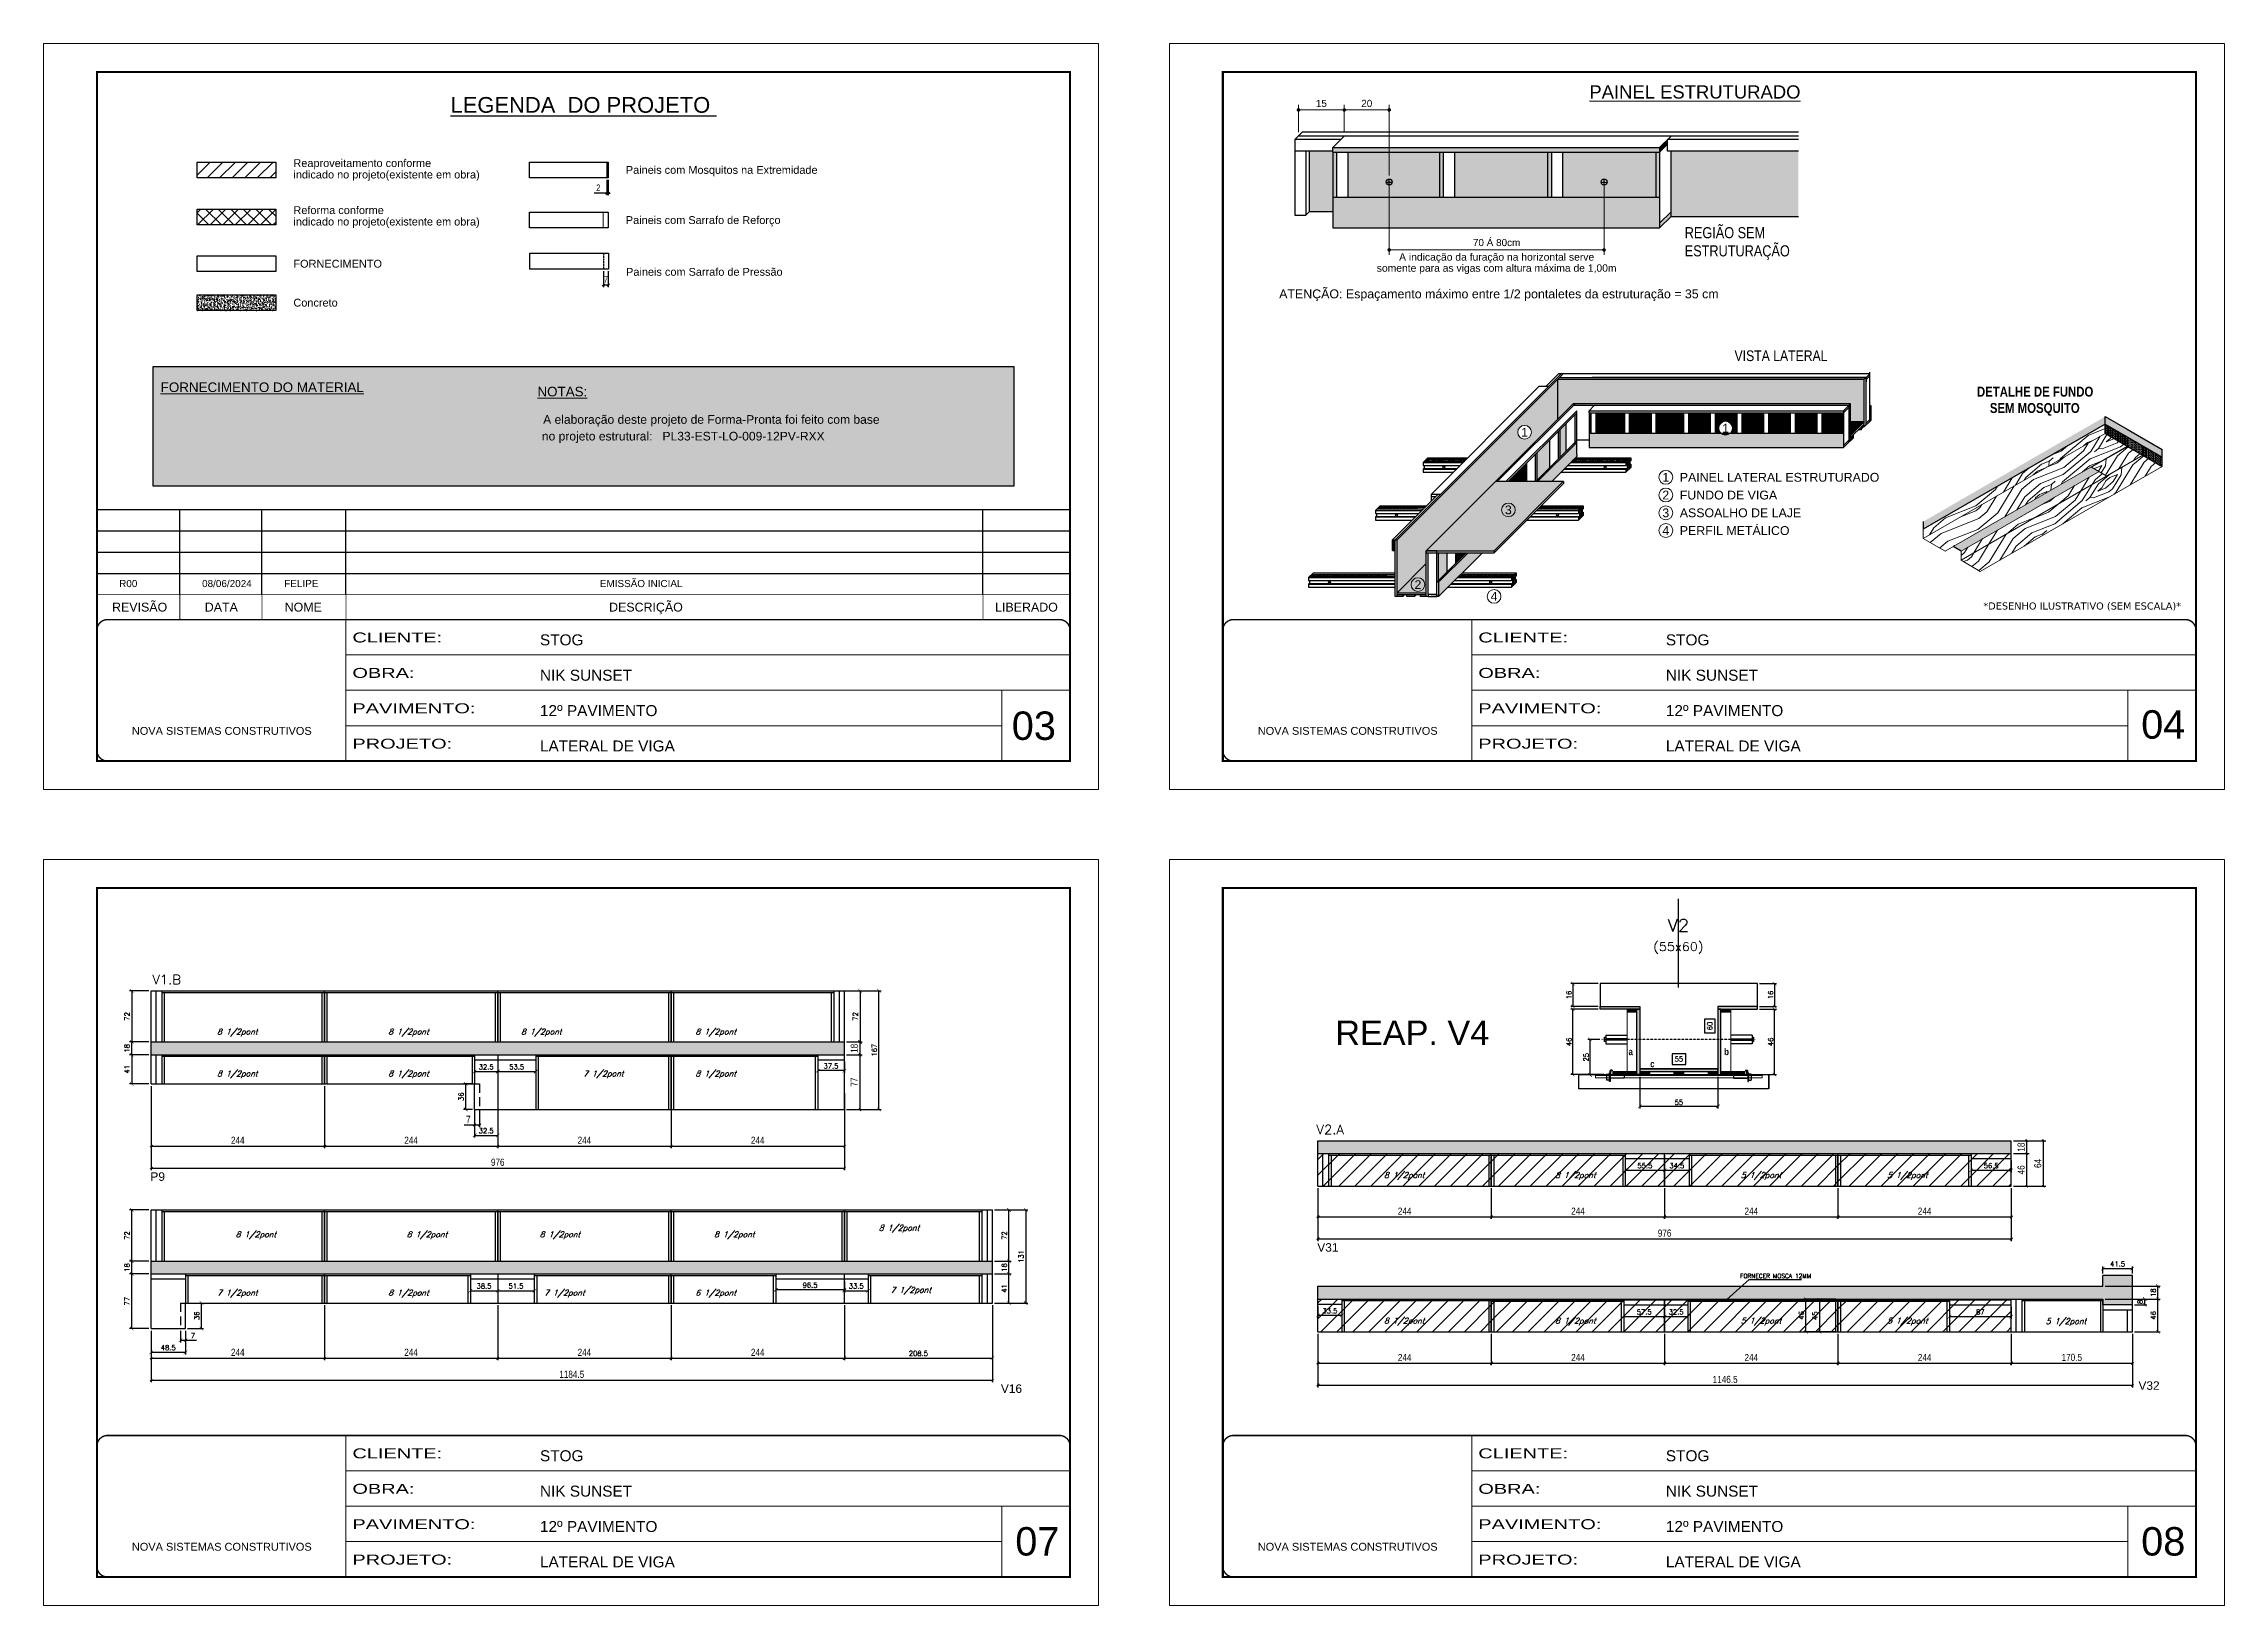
# Model space of a CAD drawing. Extents: x -10448 to -1189, y -11772 to 17235.
# Drawn here: x -7265 to -4195, y 14646 to 16844 of the extents above; entities that cross this region are included whole.
import ezdxf
from ezdxf.enums import TextEntityAlignment as Align

# ---------------------------------------------------------------- set-up
doc = ezdxf.new("R2010")
doc.units = 0
for name, pattern in [('CONTINUO', [0]), ('DASHED', [0.75, 0.5, -0.25]), ('HIDDEN', [0.375, 0.25, -0.125])]:
    doc.linetypes.add(name, pattern=pattern)
for name, color, linetype in [('5', 5, 'Continuous'), ('barrote', 251, 'Continuous'), ('COTA', 241, 'Continuous'), ('Cota Seção (2x)', 4, 'Continuous'), ('cotas', 4, 'Continuous'), ('detalhes', 4, 'Continuous'), ('HACHURA MADEIRAS', 1, 'Continuous'), ('material do compensado', 7, 'Continuous'), ('Painéis', 200, 'Continuous'), ('PONTALETE', 7, 'Continuous'), ('presilha', 1, 'Continuous'), ('Reaproveitamento', 251, 'Continuous'), ('SARR_2.2x7', 40, 'Continuous'), ('SARR_3.5x7', 81, 'Continuous'), ('TENSOR', 3, 'Continuous'), ('texto', 7, 'Continuous'), ('Texto de Titulo', 7, 'Continuous'), ('Texto Qtd Sarr', 242, 'Continuous')]:
    doc.layers.add(name, color=color, linetype=linetype)
for name, color, linetype, lineweight in [('CARIMBO', 255, 'Continuous', 9), ('CONCRETO', 251, 'Continuous', 25), ('Demarcação 1', 251, 'Continuous', 9), ('Folhas', 255, 'Continuous', 9), ('fundo', 100, 'Continuous', 9), ('Hachura', 251, 'Continuous', 9), ('Madeira', 126, 'Continuous', 18), ('SARRAFO DE PRESSAO', 251, 'DASHED', 9), ('SCO-___-LAJ', 2, 'Continuous', 0), ('Texto Seção', 7, 'Continuous', 15)]:
    doc.layers.add(name, color=color, linetype=linetype, lineweight=lineweight)
doc.layers.add('Demarcação 2', color=7, linetype='Continuous', lineweight=9, true_color=0xe0e0e0)
doc.styles.add('ARIAL', font='arial.ttf')
doc.styles.add('CESAR1', font='arial.ttf', dxfattribs={"oblique": 15})
doc.styles.add('COTA TECNICA', font='techl___.ttf', dxfattribs={"height": 10})
doc.styles.add('COTA TECNICA-50', font='techl___.ttf', dxfattribs={"height": 9})
doc.styles.add('REGUA-120', font='ROMANS.shx', dxfattribs={"height": 15})
doc.styles.add('ROMANC', font='techb___.ttf', dxfattribs={"height": 2.5})
doc.styles.add('Romans', font='romans.shx')
doc.styles.get("Standard").update_dxf_attribs({"font": 'arial.ttf'})
doc.styles.add('stylellllll', font='verdana.ttf', dxfattribs={"height": 2})
doc.styles.add('TECNICA', font='techb___.ttf', dxfattribs={"height": 10})
doc.styles.add('Tecnologia', font='')
doc.styles.add('texto', font='ARIALN.TTF')
doc.styles.get('Tecnologia').set_extended_font_data('Forgotten Futurist')
doc.dimstyles.new('1x', dxfattribs={"dimtxt": 10, "dimasz": 5, "dimexe": 7, "dimexo": 5, "dimgap": 4, "dimtad": 1, "dimdec": 1, "dimdsep": 46, "dimtxsty": 'Standard', "dimblk": 'DOT', "dimcen": 0.09, "dimclrd": 4, "dimclre": 4, "dimclrt": 2, "dimadec": 0, "dimazin": 2, "dimtfac": 1, "dimtdec": 1, "dimtmove": 0, "dimatfit": 3, "dimldrblk": 'DOT', "dimfxl": 1, "dimtolj": 1, "dimtzin": 0, "dimlwd": 9, "dimlwe": 9, "dimarcsym": 0})
doc.dimstyles.new('COTA PAINEL-50', dxfattribs={"dimtxt": 9, "dimasz": 3, "dimexe": 3, "dimexo": 3, "dimgap": 3, "dimtad": 1, "dimdec": 1, "dimzin": 12, "dimdsep": 46, "dimtxsty": 'COTA TECNICA-50', "dimblk1": 'OBLIQUE', "dimblk2": 'OBLIQUE', "dimsah": 1, "dimcen": 0.9, "dimclrd": 4, "dimclre": 4, "dimclrt": 240, "dimadec": 1, "dimazin": 3, "dimtfac": 1, "dimtdec": 1, "dimtmove": 0, "dimatfit": 3, "dimfxl": 1, "dimtolj": 1, "dimtzin": 12, "dimarcsym": 0})
doc.dimstyles.new('Cota Paínel', dxfattribs={"dimtxt": 7, "dimasz": 5, "dimexe": 3, "dimexo": 3, "dimgap": 3, "dimtad": 1, "dimdec": 1, "dimzin": 12, "dimdsep": 46, "dimtxsty": 'Romans', "dimblk": 'ARCHTICK', "dimcen": 0, "dimclrd": 4, "dimclre": 4, "dimclrt": 1, "dimadec": 1, "dimazin": 3, "dimtfac": 1, "dimtdec": 1, "dimtmove": 0, "dimatfit": 3, "dimldrblk": 'OBLIQUE', "dimfxl": 1, "dimtolj": 1, "dimtzin": 12, "dimarcsym": 0})
doc.dimstyles.new('Cota Seção (2x)', dxfattribs={"dimtxt": 7, "dimasz": 5, "dimexe": 3, "dimexo": 3, "dimgap": 2, "dimtad": 3, "dimdec": 1, "dimlfac": 0.5, "dimzin": 12, "dimdsep": 46, "dimtxsty": 'Romans', "dimblk": 'ARCHTICK', "dimcen": 0, "dimclrd": 4, "dimclre": 4, "dimclrt": 1, "dimadec": 1, "dimazin": 3, "dimtfac": 1, "dimtdec": 1, "dimtmove": 0, "dimatfit": 3, "dimldrblk": 'OBLIQUE', "dimfxl": 1, "dimtolj": 1, "dimtzin": 12, "dimarcsym": 0})
doc.dimstyles.new('Cota Seção interna', dxfattribs={"dimtxt": 7, "dimasz": 6, "dimexe": 0.18, "dimexo": 2, "dimgap": -4, "dimtad": 3, "dimdec": 1, "dimlfac": 0.5, "dimzin": 12, "dimdsep": 46, "dimtxsty": 'Romans', "dimblk": 'ARCHTICK', "dimcen": 0.09, "dimse1": 1, "dimse2": 1, "dimsd1": 1, "dimsd2": 1, "dimclrd": 180, "dimclre": 5, "dimclrt": 1, "dimadec": 0, "dimazin": 3, "dimtfac": 1, "dimtdec": 1, "dimtofl": 0, "dimtmove": 0, "dimatfit": 3, "dimldrblk": 'ARCHTICK', "dimfxl": 1, "dimtolj": 1, "dimtzin": 0, "dimarcsym": 0})
doc.dimstyles.new('PAINEL', dxfattribs={"dimtxt": 10, "dimasz": 3, "dimexe": 3, "dimexo": 3, "dimgap": 3, "dimtad": 1, "dimdec": 1, "dimzin": 12, "dimdsep": 46, "dimtxsty": 'COTA TECNICA', "dimblk1": 'OBLIQUE', "dimblk2": 'OBLIQUE', "dimsah": 1, "dimcen": 0.9, "dimclrd": 4, "dimclre": 4, "dimclrt": 240, "dimadec": 1, "dimazin": 3, "dimtfac": 1, "dimtdec": 1, "dimtmove": 0, "dimatfit": 3, "dimfxl": 1, "dimtolj": 1, "dimtzin": 12, "dimarcsym": 0})
pattern_1 = [(45, (-7900.7785, 64483.5181), (0.99436891, 3.64601934), [4.6875, -0.9375, 0, -0.9375])]
pattern_2 = [(355, (-54027.45, 13446.67), (111.07494, 93.20294), [5.12645, -97.40264]), (85, (-53983.47, 13478.85), (-93.20294, 111.07494), [10.2529, -92.27619]), (40, (-54004.79, 13470.42), (8.936, 102.13894), [7.24881, -21.74642, 7.24881, -14.497615, 50.751904, -43.50449]), (40, (-54033.01, 13442.01), (8.936, 102.13894), [7.24983, -14.49967, 7.24983, -115.99871]), (40, (-53996.365, 13449.1), (8.936, 102.13894), [7.24983, -137.7482]), (40, (-53986.6, 13443.1), (8.936, 102.13894), [7.24983, -137.7482]), (40, (-54001.025, 13454.65), (8.936, 102.13894), [7.24983, -137.7482]), (40, (-54005.685, 13460.205), (8.936, 102.13894), [14.49967, -130.49838]), (40, (-53973.45, 13534.575), (8.936, 102.13894), [14.49967, -130.49838]), (40, (-54015.45, 13466.205), (8.936, 102.13894), [28.99933, -115.99871]), (40, (-54020.11, 13471.76), (8.936, 102.13894), [28.99933, -115.99871]), (40, (-53951.04, 13496.59), (8.936, 102.13894), [28.99933, -115.99871]), (40, (-54024.326, 13482.42), (8.936, 102.13894), [21.7497, -123.24834]), (40, (-54043.41, 13499.53), (8.936, 102.13894), [21.7497, -123.24834]), (40, (-54034.09, 13488.42), (8.936, 102.13894), [21.7497, -123.24834]), (40, (-53965.02, 13513.254), (8.936, 102.13894), [36.24951, -108.74853]), (40, (-53974.79, 13519.254), (8.936, 102.13894), [36.24951, -108.74853]), (40, (-53966.81, 13492.826), (8.936, 102.13894), [50.74931, -94.24873]), (21.56505, (-54016.346, 13455.99), (102.138945, -8.936), [11.4631, -217.79893]), (21.56505, (-53993.237, 13484.846), (102.138945, -8.936), [11.4631, -217.79893]), (21.56505, (-53999.238, 13475.08), (102.138945, -8.936), [11.4631, -217.79893]), (21.56505, (-54022.346, 13446.224), (102.138945, -8.936), [22.9262, -206.33583]), (21.56505, (-53997.897, 13490.4), (102.138945, -8.936), [34.3893, -194.87273]), (21.56505, (-54007.664, 13496.4), (102.138945, -8.936), [45.8524, -183.40963]), (21.56505, (-54017.43, 13502.4), (102.138945, -8.936), [45.8524, -183.40963]), (21.56505, (-54030.07, 13534.383), (102.138945, -8.936), [45.8524, -183.40963]), (21.56505, (-54030.965, 13524.17), (102.138945, -8.936), [57.3155, -171.94653]), (21.56505, (-54026.75, 13513.51), (102.138945, -8.936), [57.3155, -171.94653]), (58.43495, (-53994.577, 13469.525), (8.936, 102.138945), [11.4631, -217.79893]), (58.43495, (-54010.79, 13460.65), (8.936, 102.138945), [11.4631, -217.79893]), (58.43495, (-54027.453, 13446.67), (8.936, 102.138945), [22.9262, -206.33583]), (58.43495, (-53995.47, 13459.31), (8.936, 102.138945), [22.9262, -206.33583]), (58.43495, (-54038.114, 13442.46), (8.936, 102.138945), [34.3893, -194.87273]), (58.43495, (-54048.328, 13443.35), (8.936, 102.138945), [45.8524, -183.40963]), (58.43495, (-53955.956, 13440.416), (8.936, 102.138945), [45.8524, -183.40963]), (58.43495, (-53990.81, 13453.758), (8.936, 102.138945), [45.8524, -183.40963]), (58.43495, (-53971.277, 13441.756), (8.936, 102.138945), [57.3155, -171.94653]), (58.43495, (-53981.044, 13447.757), (8.936, 102.138945), [57.3155, -171.94653])]
pattern_3 = [(0, (-43134.936, 5692.7198), (0.82275303, 1.645506056), [0, -1.645506056])]

msp = doc.modelspace()

# ---------------------------------------------------------------- texts
at = {"color": 0, "linetype": 'Continuous', "ltscale": 5, "style": 'ARIAL'}
msp.add_text('%%ULEGENDA  DO PROJETO ', height=22.1184, dxfattribs=at).set_placement((-6504.87, 16746.9), align=Align.CENTER)
at = {"style": 'ARIAL'}
for s, p in [('REVISÃO', (-7129.6, 16050.97)), ('DATA', (-7014.62, 16050.97)), ('NOME', (-6899.27, 16050.97)), ('DESCRIÇÃO', (-6416.82, 16050.97)), ('LIBERADO', (-5881.14, 16050.97))]:
    msp.add_text(s, height=12.5, dxfattribs=at).set_placement(p, align=Align.MIDDLE_CENTER)
at = {"style": 'stylellllll'}
msp.add_text('*DESENHO ILUSTRATIVO (SEM ESCALA)*', height=10, dxfattribs=at).set_placement((-4255.7, 16047.56), align=Align.RIGHT)
at = {"layer": '5', "linetype": 'Continuous'}
for s, p in [('P9', (-7114.46, 15243.3)), ('V31', (-5471.74, 15143.56)), ('V16', (-5917.17, 14944.78)), ('V32', (-4315.76, 14949.14))]:
    msp.add_text(s, height=12, rotation=0.00004, dxfattribs=at).set_placement(p)
at = {"layer": 'CARIMBO', "linetype": 'Continuous', "ltscale": 2, "style": 'ARIAL'}
msp.add_text('%%UPAINEL ESTRUTURADO', height=18.59, dxfattribs=at).set_placement((-4940.13, 16766.9), align=Align.CENTER)
at = {"layer": 'CARIMBO'}
for s, height, style, p in [('Reaproveitamento conforme ', 11, 'ARIAL', (-6913.11, 16676)), ('Paineis com Mosquitos na Extremidade', 11, 'ARIAL', (-6445.14, 16666.42)), ('indicado no projeto(existente em obra)', 11, 'ARIAL', (-6913.11, 16659.91)), ('Reforma conforme ', 11, 'ARIAL', (-6913.11, 16609.77)), ('indicado no projeto(existente em obra)', 11, 'ARIAL', (-6913.11, 16593.68)), ('Paineis com Sarrafo de Reforço', 11, 'ARIAL', (-6445.14, 16595.82)), ('FORNECIMENTO', 11, 'ARIAL', (-6913.11, 16534.38)), ('Paineis com Sarrafo de Pressão', 11, 'ARIAL', (-6444.78, 16522.93)), ('Concreto', 11, 'ARIAL', (-6913.11, 16479.58)), ('PAINEL LATERAL ESTRUTURADO', 12.436, 'CESAR1', (-4961.41, 16233.72)), ('FUNDO DE VIGA', 12.436, 'CESAR1', (-4961.41, 16208.72)), ('ASSOALHO DE LAJE', 12.436, 'CESAR1', (-4961.41, 16183.72)), ('PERFIL METÁLICO', 12.436, 'CESAR1', (-4961.41, 16158.72))]:
    msp.add_text(s, height=height, dxfattribs=dict(at, style=style)).set_placement(p, align=Align.MIDDLE_LEFT)
at = {"layer": 'CARIMBO', "linetype": 'Continuous', "ltscale": 2, "style": 'texto'}
for s, height, p in [('REGIÃO SEM', 15.6, (-4954.46, 16570.27)), ('ESTRUTURAÇÃO', 15.6, (-4954.46, 16544.71)), ('VISTA LATERAL', 15, (-4884.36, 16397.34))]:
    msp.add_text(s, height=height, dxfattribs=at).set_placement(p)
at = {"layer": 'CARIMBO', "color": 2, "style": 'ARIAL'}
for s, height, p in [('A indicação da furação na horizontal serve', 10.4, (-5219.26, 16543.89)), ('somente para as vigas com altura máxima de 1,00m', 10.4, (-5219.26, 16528.29)), ('ATENÇÃO: Espaçamento máximo entre 1/2 pontaletes da estruturação = 35 cm  ', 12.48, (-5211.24, 16491.92))]:
    msp.add_text(s, height=height, dxfattribs=at).set_placement(p, align=Align.MIDDLE_CENTER)
at = {"layer": 'CARIMBO', "color": 5, "style": 'ARIAL'}
for s, height, p in [('%%UFORNECIMENTO DO MATERIAL', 13.5, (-7100.01, 16353.76)), ('%%UNOTAS:', 13.5, (-6569.61, 16347.65)), ('  A elaboração deste projeto de Forma-Pronta foi feito com base', 12.15, (-6570.97, 16309.04)), ('  no projeto estrutural:', 12.15, (-6572.79, 16285.55))]:
    msp.add_text(s, height=height, dxfattribs=at).set_placement(p)
at = {"layer": 'CARIMBO', "style": 'ARIAL'}
for s, height, p in [('1', 12.32, (-5179.91, 16297.16)), ('1', 12.32, (-4896.97, 16302.82)), ('2', 12.44, (-4981.18, 16208.72)), ('1', 12.44, (-4981.18, 16233.72)), ('3', 12.32, (-5202.77, 16187.83)), ('3', 12.44, (-4981.18, 16183.72)), ('4', 12.44, (-4981.18, 16158.72)), ('2', 12.32, (-5330.1, 16082.62)), ('4', 12.32, (-5222.96, 16066.06))]:
    msp.add_text(s, height=height, dxfattribs=at).set_placement(p, align=Align.MIDDLE_CENTER)
at = {"layer": 'CARIMBO', "color": 1, "style": 'ARIAL'}
msp.add_text('PL33-EST-LO-009-12PV-RXX', height=12.15, dxfattribs=at).set_placement((-6393.56, 16285.55))
at = {"layer": 'CARIMBO', "style": 'ARIAL'}
for s, height, p in [('R00', 10, (-7158.46, 16079.15)), ('08/06/2024', 10, (-7041.7, 16079.15)), ('FELIPE', 10, (-6926.04, 16079.15)), ('EMISSÃO INICIAL', 10, (-6481.78, 16079.15)), ('04', 40, (-4311.92, 15865.8)), ('07', 40, (-5896.92, 14715.8)), ('08', 40, (-4311.92, 14715.8))]:
    msp.add_text(s, height=height, dxfattribs=at).set_placement(p)
at = {"layer": 'CARIMBO', "color": 7, "style": 'ARIAL'}
msp.add_text('03', height=40, dxfattribs=at).set_placement((-5901.87, 15864.03))
at = {"layer": 'detalhes', "style": 'TECNICA'}
for s, p in [('a', (-5033.55, 15420.26)), ('b', (-4899, 15420.25)), ('c', (-5003.12, 15403.16))]:
    msp.add_text(s, height=9.6, dxfattribs=at).set_placement(p)
at = {"layer": 'Painéis', "color": 1, "insert": (-4826.49, 15109.45), "char_height": 6, "attachment_point": 5, "style": 'Romans'}
msp.add_mtext('\\A1;FORNECER MOSCA 12MM', dxfattribs=at)
at = {"layer": 'PONTALETE', "linetype": 'Continuous'}
msp.add_text('REAP. V4', height=34.458, dxfattribs=at).set_placement((-5446.35, 15434.49))
at = {"layer": 'texto', "style": 'ROMANC'}
for s, p in [('DETALHE DE FUNDO ', (-4458.97, 16354.3)), ('SEM MOSQUITO', (-4461.71, 16331.25))]:
    msp.add_text(s, height=14, dxfattribs=at).set_placement(p, align=Align.MIDDLE_CENTER)
at = {"layer": 'texto', "color": 2, "char_height": 8, "attachment_point": 5, "style": 'Romans'}
for s, insert in [('{\\Q19;\\C256;8 1/2pont}', (-6992.04, 15452.02)), ('{\\Q19;\\C256;8 1/2pont}', (-6751.04, 15452.02)), ('{\\Q19;\\C256;8 1/2pont}', (-6564.04, 15452.02)), ('{\\Q19;\\C256;8 1/2pont}', (-6318.54, 15452.02)), ('{\\Q19;\\C256;8 1/2pont}', (-6992.04, 15393.02)), ('{\\Q19;\\C256;8 1/2pont}', (-6751.04, 15393.02)), ('{\\Q19;\\C256;7 1/2pont}', (-6476.8, 15393.02)), ('{\\Q19;\\C256;8 1/2pont}', (-6318.54, 15393.02)), ('{\\Q19;\\C256;8 1/2pont}', (-5349.32, 15250.01)), ('{\\Q19;\\C256;8 1/2pont}', (-5108.32, 15250.01)), ('{\\Q19;\\C256;5 1/2pont}', (-4847, 15250.01)), ('{\\Q19;\\C256;5 1/2pont}', (-4640.94, 15250.01)), ('{\\Q19;\\C256;8 1/2pont}', (-6965.92, 15166.62)), ('{\\Q19;\\C256;8 1/2pont}', (-6724.92, 15166.62)), ('{\\Q19;\\C256;8 1/2pont}', (-6537.92, 15166.62)), ('{\\Q19;\\C256;8 1/2pont}', (-6292.42, 15166.62)), ('{\\Q19;\\C256;8 1/2pont}', (-6060.42, 15175.82)), ('{\\Q19;\\C256;7 1/2pont}', (-6992.04, 15084.5)), ('{\\Q19;\\C256;8 1/2pont}', (-6751.04, 15084.5)), ('{\\Q19;\\C256;7 1/2pont}', (-6531.55, 15084.5)), ('{\\Q19;\\C256;6 1/2pont}', (-6318.54, 15084.5)), ('{\\Q19;\\C256;7 1/2pont}', (-6043.91, 15088.47)), ('{\\Q19;\\C256;8 1/2pont}', (-5349.32, 15045.11)), ('{\\Q19;\\C256;8 1/2pont}', (-5108.32, 15045.11)), ('{\\Q19;\\C256;5 1/2pont}', (-4847, 15045.11)), ('{\\Q19;\\C256;5 1/2pont}', (-4640.94, 15045.11)), ('{\\Q19;\\C256;5 1/2pont}', (-4417.7, 15044.43))]:
    msp.add_mtext(s, dxfattribs=dict(at, insert=insert))
at = {"layer": 'Texto Seção', "style": 'REGUA-120', "width": 1.05}
for s, p in [('V1.B', (-7111.74, 15520.13)), ('V2.A', (-5472.82, 15308.97))]:
    msp.add_text(s, height=13, dxfattribs=at).set_placement(p)

# ---------------------------------------------------------------- blocks, each defined once
blk = doc.blocks.new('_Oblique')
at = {"color": 0, "linetype": 'ByBlock', "lineweight": -2}
blk.add_line((-0.5, -0.5), (0.5, 0.5), dxfattribs=at)
blk = doc.blocks.new('*D8')
at = {"layer": 'cotas', "color": 4, "lineweight": -2, "transparency": 16777216}
for p, q in [((-6472.1, 16652.3), (-6472.1, 16630.9)), ((-6470.1, 16652.3), (-6470.1, 16630.9)), ((-6472.1, 16633.9), (-6489.6, 16633.9)), ((-6470.1, 16633.9), (-6472.1, 16633.9)), ((-6470.1, 16633.9), (-6467.1, 16633.9))]:
    blk.add_line(p, q, dxfattribs=at)
at = {"layer": 'Defpoints', "color": 0, "transparency": 16777216}
for p in [(-6472.1, 16655.3), (-6470.1, 16655.3), (-6472.1, 16633.9)]:
    blk.add_point(p, dxfattribs=at)
at = {"layer": 'cotas', "color": 4, "lineweight": -2, "transparency": 16777216, "xscale": 3, "yscale": 3, "zscale": 3}
blk.add_blockref('_Oblique', (-6472.1, 16633.9), dxfattribs=at)
at = {"layer": 'cotas', "color": 4, "lineweight": -2, "transparency": 16777216, "xscale": 3, "yscale": 3, "zscale": 3, "rotation": 180}
blk.add_blockref('_Oblique', (-6470.1, 16633.9), dxfattribs=at)
at = {"layer": 'cotas', "color": 240, "transparency": 16777216, "insert": (-6483.9, 16641.4), "char_height": 9, "attachment_point": 5, "style": 'COTA TECNICA-50'}
blk.add_mtext('\\A1;2', dxfattribs=at)
blk = doc.blocks.new('*D9')
at = {"layer": 'cotas', "color": 4, "lineweight": -2, "transparency": 16777216}
for p, q in [((-6476.8, 16523.9), (-6476.8, 16501.4)), ((-6469.8, 16523.9), (-6469.8, 16501.4)), ((-6469.8, 16504.4), (-6476.8, 16504.4))]:
    blk.add_line(p, q, dxfattribs=at)
at = {"layer": 'Defpoints', "color": 0, "transparency": 16777216}
for p in [(-6476.8, 16526.9), (-6469.8, 16526.9), (-6476.8, 16504.4)]:
    blk.add_point(p, dxfattribs=at)
at = {"layer": 'cotas', "color": 4, "lineweight": -2, "transparency": 16777216, "xscale": 3, "yscale": 3, "zscale": 3, "rotation": 180}
blk.add_blockref('_Oblique', (-6476.8, 16504.4), dxfattribs=at)
at = {"layer": 'cotas', "color": 4, "lineweight": -2, "transparency": 16777216, "xscale": 3, "yscale": 3, "zscale": 3}
blk.add_blockref('_Oblique', (-6469.8, 16504.4), dxfattribs=at)
at = {"layer": 'cotas', "color": 240, "transparency": 16777216, "insert": (-6473.3, 16512), "char_height": 9, "attachment_point": 5, "style": 'COTA TECNICA-50'}
blk.add_mtext('\\A1;7', dxfattribs=at)
blk = doc.blocks.new('9999999999')
at = {"color": 30, "linetype": 'CONTINUO'}
for p, q in [((98564.6, 34230.2), (98564.6, 34429.4)), ((98564.6, 34379.6), (99584, 34379.6)), ((98564.6, 34329.8), (99488, 34329.8)), ((99584, 34329.8), (99488, 34329.8)), ((99488, 34329.8), (99488, 34230.2)), ((98564.6, 34280), (99488, 34280))]:
    blk.add_line(p, q, dxfattribs=at)
at = {"color": 30, "linetype": 'CONTINUO', "const_width": 2}
blk.add_lwpolyline([(99584, 34230.2), (99584, 34414.4, 0.414214), (99569, 34429.4), (98229, 34429.4, 0.414214), (98214, 34414.4), (98214, 34245.2, 0.414214), (98229, 34230.2), (99584, 34230.2)], format="xyb", dxfattribs=at)
at = {"layer": 'Folhas'}
blk.add_lwpolyline([(98139, 34190.2), (99624, 34190.2), (99624, 35240.2), (98139, 35240.2)], close=True, dxfattribs=at)
at = {"layer": 'Folhas', "color": 30, "const_width": 3}
blk.add_lwpolyline([(98214, 34230.2), (99584, 34230.2), (99584, 35200.2), (98214, 35200.2)], close=True, dxfattribs=at)
at = {"color": 7, "linetype": 'Continuous', "ltscale": 5, "style": 'ARIAL'}
for s, height, p in [('STOG', 15.48, (98837.7, 34393.1)), ('NIK SUNSET', 15.48, (98837.7, 34343.3)), ('12º PAVIMENTO', 15.483, (98837.7, 34293.5)), ('NOVA SISTEMAS CONSTRUTIVOS', 11.059, (98263.2, 34267.2)), ('LATERAL DE VIGA', 15.483, (98837.7, 34243.7))]:
    blk.add_text(s, height=height, dxfattribs=at).set_placement(p)
at = {"layer": 'Folhas', "color": 7, "style": 'Tecnologia', "width": 1.5}
for s, p in [('CLIENTE:', (98573.7, 34397.2)), ('OBRA:', (98573.7, 34347.3)), ('PAVIMENTO:', (98573.7, 34297.5)), ('PROJETO:', (98573.7, 34247.7))]:
    blk.add_text(s, height=14, dxfattribs=at).set_placement(p)
blk = doc.blocks.new('*D50')
at = {"layer": 'COTA', "color": 4, "linetype": 'ByBlock', "lineweight": -2, "transparency": 16777216}
for p, q in [((-6134.5, 15420.8), (-6112.5, 15420.8)), ((-6115.5, 15343.8), (-6115.5, 15420.8)), ((-6134.5, 15343.8), (-6112.5, 15343.8))]:
    blk.add_line(p, q, dxfattribs=at)
at = {"layer": 'Defpoints', "color": 0, "linetype": 'ByBlock', "transparency": 16777216}
for p in [(-6137.5, 15420.8), (-6115.5, 15420.8), (-6137.5, 15343.8)]:
    blk.add_point(p, dxfattribs=at)
at = {"layer": 'COTA', "color": 4, "linetype": 'ByBlock', "lineweight": -2, "transparency": 16777216, "xscale": 3, "yscale": 3, "zscale": 3}
for p, rotation in [((-6115.5, 15420.8), 90), ((-6115.5, 15343.8), 270)]:
    blk.add_blockref('_Oblique', p, dxfattribs=dict(at, rotation=rotation))
at = {"layer": 'COTA', "color": 240, "linetype": 'ByBlock', "transparency": 16777216, "insert": (-6123.6, 15382.3), "char_height": 10, "attachment_point": 5, "rotation": 90, "style": 'COTA TECNICA'}
blk.add_mtext('\\A1;77', dxfattribs=at)
blk = doc.blocks.new('*D51')
at = {"layer": 'COTA', "color": 4, "linetype": 'ByBlock', "lineweight": -2, "transparency": 16777216}
for p, q in [((-6134.5, 15438.8), (-6112.5, 15438.8)), ((-6134.5, 15420.8), (-6112.5, 15420.8)), ((-6115.5, 15420.8), (-6115.5, 15438.8))]:
    blk.add_line(p, q, dxfattribs=at)
at = {"layer": 'Defpoints', "color": 0, "linetype": 'ByBlock', "transparency": 16777216}
for p in [(-6137.5, 15438.8), (-6137.5, 15420.8), (-6115.5, 15438.8)]:
    blk.add_point(p, dxfattribs=at)
at = {"layer": 'COTA', "color": 4, "linetype": 'ByBlock', "lineweight": -2, "transparency": 16777216, "xscale": 3, "yscale": 3, "zscale": 3}
for p, rotation in [((-6115.5, 15438.8), 90), ((-6115.5, 15420.8), 270)]:
    blk.add_blockref('_Oblique', p, dxfattribs=dict(at, rotation=rotation))
at = {"layer": 'COTA', "color": 240, "linetype": 'ByBlock', "transparency": 16777216, "insert": (-6123.6, 15429.8), "char_height": 10, "attachment_point": 5, "rotation": 90, "style": 'COTA TECNICA'}
blk.add_mtext('\\A1;18', dxfattribs=at)
blk = doc.blocks.new('*D52')
at = {"layer": 'COTA', "color": 4, "linetype": 'ByBlock', "lineweight": -2, "transparency": 16777216}
for p, q in [((-7113.5, 15376.8), (-7113.5, 15289.3)), ((-6869.5, 15376.8), (-6869.5, 15289.3)), ((-7113.5, 15292.3), (-6869.5, 15292.3))]:
    blk.add_line(p, q, dxfattribs=at)
at = {"layer": 'Defpoints', "color": 0, "linetype": 'ByBlock', "transparency": 16777216}
for p in [(-7113.5, 15379.8), (-6869.5, 15379.8), (-6869.5, 15292.3)]:
    blk.add_point(p, dxfattribs=at)
at = {"layer": 'COTA', "color": 4, "linetype": 'ByBlock', "lineweight": -2, "transparency": 16777216, "xscale": 3, "yscale": 3, "zscale": 3, "rotation": 180}
blk.add_blockref('_Oblique', (-7113.5, 15292.3), dxfattribs=at)
at = {"layer": 'COTA', "color": 4, "linetype": 'ByBlock', "lineweight": -2, "transparency": 16777216, "xscale": 3, "yscale": 3, "zscale": 3}
blk.add_blockref('_Oblique', (-6869.5, 15292.3), dxfattribs=at)
at = {"layer": 'COTA', "color": 240, "linetype": 'ByBlock', "transparency": 16777216, "insert": (-6991.5, 15300.4), "char_height": 10, "attachment_point": 5, "style": 'COTA TECNICA'}
blk.add_mtext('\\A1;244', dxfattribs=at)
blk = doc.blocks.new('*D53')
at = {"layer": 'COTA', "color": 4, "linetype": 'ByBlock', "lineweight": -2, "transparency": 16777216}
for p, q in [((-6869.5, 15376.8), (-6869.5, 15289.3)), ((-6625.5, 15366.8), (-6625.5, 15289.3)), ((-6869.5, 15292.3), (-6625.5, 15292.3))]:
    blk.add_line(p, q, dxfattribs=at)
at = {"layer": 'Defpoints', "color": 0, "linetype": 'ByBlock', "transparency": 16777216}
for p in [(-6869.5, 15379.8), (-6625.5, 15369.8), (-6625.5, 15292.3)]:
    blk.add_point(p, dxfattribs=at)
at = {"layer": 'COTA', "color": 4, "linetype": 'ByBlock', "lineweight": -2, "transparency": 16777216, "xscale": 3, "yscale": 3, "zscale": 3, "rotation": 180}
blk.add_blockref('_Oblique', (-6869.5, 15292.3), dxfattribs=at)
at = {"layer": 'COTA', "color": 4, "linetype": 'ByBlock', "lineweight": -2, "transparency": 16777216, "xscale": 3, "yscale": 3, "zscale": 3}
blk.add_blockref('_Oblique', (-6625.5, 15292.3), dxfattribs=at)
at = {"layer": 'COTA', "color": 240, "linetype": 'ByBlock', "transparency": 16777216, "insert": (-6747.5, 15300.4), "char_height": 10, "attachment_point": 5, "style": 'COTA TECNICA'}
blk.add_mtext('\\A1;244', dxfattribs=at)
blk = doc.blocks.new('*D54')
at = {"layer": 'COTA', "color": 4, "linetype": 'ByBlock', "lineweight": -2, "transparency": 16777216}
for p, q in [((-7113.5, 15376.8), (-7113.5, 15258.3)), ((-6137.5, 15366.8), (-6137.5, 15258.3)), ((-7113.5, 15261.3), (-6137.5, 15261.3))]:
    blk.add_line(p, q, dxfattribs=at)
at = {"layer": 'Defpoints', "color": 0, "linetype": 'ByBlock', "transparency": 16777216}
for p in [(-7113.5, 15379.8), (-6137.5, 15369.8), (-6137.5, 15261.3)]:
    blk.add_point(p, dxfattribs=at)
at = {"layer": 'COTA', "color": 4, "linetype": 'ByBlock', "lineweight": -2, "transparency": 16777216, "xscale": 3, "yscale": 3, "zscale": 3, "rotation": 180}
blk.add_blockref('_Oblique', (-7113.5, 15261.3), dxfattribs=at)
at = {"layer": 'COTA', "color": 4, "linetype": 'ByBlock', "lineweight": -2, "transparency": 16777216, "xscale": 3, "yscale": 3, "zscale": 3}
blk.add_blockref('_Oblique', (-6137.5, 15261.3), dxfattribs=at)
at = {"layer": 'COTA', "color": 240, "linetype": 'ByBlock', "transparency": 16777216, "insert": (-6625.5, 15269.4), "char_height": 10, "attachment_point": 5, "style": 'COTA TECNICA'}
blk.add_mtext('\\A1;976', dxfattribs=at)
blk = doc.blocks.new('*D55')
at = {"layer": 'COTA', "color": 4, "linetype": 'ByBlock', "lineweight": -2, "transparency": 16777216}
for p, q in [((-6381.5, 15366.8), (-6381.5, 15289.3)), ((-6137.5, 15354.6), (-6137.5, 15289.3)), ((-6381.5, 15292.3), (-6137.5, 15292.3))]:
    blk.add_line(p, q, dxfattribs=at)
at = {"layer": 'Defpoints', "color": 0, "linetype": 'ByBlock', "transparency": 16777216}
for p in [(-6381.5, 15369.8), (-6137.5, 15357.6), (-6137.5, 15292.3)]:
    blk.add_point(p, dxfattribs=at)
at = {"layer": 'COTA', "color": 4, "linetype": 'ByBlock', "lineweight": -2, "transparency": 16777216, "xscale": 3, "yscale": 3, "zscale": 3, "rotation": 180}
blk.add_blockref('_Oblique', (-6381.5, 15292.3), dxfattribs=at)
at = {"layer": 'COTA', "color": 4, "linetype": 'ByBlock', "lineweight": -2, "transparency": 16777216, "xscale": 3, "yscale": 3, "zscale": 3}
blk.add_blockref('_Oblique', (-6137.5, 15292.3), dxfattribs=at)
at = {"layer": 'COTA', "color": 240, "linetype": 'ByBlock', "transparency": 16777216, "insert": (-6259.5, 15300.4), "char_height": 10, "attachment_point": 5, "style": 'COTA TECNICA'}
blk.add_mtext('\\A1;244', dxfattribs=at)
blk = doc.blocks.new('*D56')
at = {"layer": 'COTA', "color": 4, "linetype": 'ByBlock', "lineweight": -2, "transparency": 16777216}
for p, q in [((-6625.5, 15366.8), (-6625.5, 15289.3)), ((-6381.5, 15340.8), (-6381.5, 15289.3)), ((-6625.5, 15292.3), (-6381.5, 15292.3))]:
    blk.add_line(p, q, dxfattribs=at)
at = {"layer": 'Defpoints', "color": 0, "linetype": 'ByBlock', "transparency": 16777216}
for p in [(-6625.5, 15369.8), (-6381.5, 15343.8), (-6381.5, 15292.3)]:
    blk.add_point(p, dxfattribs=at)
at = {"layer": 'COTA', "color": 4, "linetype": 'ByBlock', "lineweight": -2, "transparency": 16777216, "xscale": 3, "yscale": 3, "zscale": 3, "rotation": 180}
blk.add_blockref('_Oblique', (-6625.5, 15292.3), dxfattribs=at)
at = {"layer": 'COTA', "color": 4, "linetype": 'ByBlock', "lineweight": -2, "transparency": 16777216, "xscale": 3, "yscale": 3, "zscale": 3}
blk.add_blockref('_Oblique', (-6381.5, 15292.3), dxfattribs=at)
at = {"layer": 'COTA', "color": 240, "linetype": 'ByBlock', "transparency": 16777216, "insert": (-6503.5, 15300.4), "char_height": 10, "attachment_point": 5, "style": 'COTA TECNICA'}
blk.add_mtext('\\A1;244', dxfattribs=at)
blk = doc.blocks.new('_ArchTick')
at = {"color": 0, "linetype": 'ByBlock', "const_width": 0.15}
blk.add_lwpolyline([(-0.5, -0.5), (0.5, 0.5)], dxfattribs=at)
blk = doc.blocks.new('*D57')
at = {"layer": 'COTA', "color": 4, "lineweight": -2, "transparency": 16777216}
for p, q in [((-6658, 15410.8), (-6658, 15394.1)), ((-6658, 15397.1), (-6625.5, 15397.1)), ((-6625.5, 15410.8), (-6625.5, 15394.1))]:
    blk.add_line(p, q, dxfattribs=at)
at = {"layer": 'Defpoints', "color": 0, "transparency": 16777216}
for p in [(-6658, 15413.8), (-6625.5, 15413.8), (-6625.5, 15397.1)]:
    blk.add_point(p, dxfattribs=at)
at = {"layer": 'COTA', "color": 4, "lineweight": -2, "transparency": 16777216, "xscale": 5, "yscale": 5, "zscale": 5, "rotation": 180}
blk.add_blockref('_ArchTick', (-6658, 15397.1), dxfattribs=at)
at = {"layer": 'COTA', "color": 4, "lineweight": -2, "transparency": 16777216, "xscale": 5, "yscale": 5, "zscale": 5}
blk.add_blockref('_ArchTick', (-6625.5, 15397.1), dxfattribs=at)
at = {"layer": 'COTA', "color": 1, "transparency": 16777216, "insert": (-6641.8, 15403.6), "char_height": 7, "attachment_point": 5, "style": 'Romans'}
blk.add_mtext('\\A1;32.5', dxfattribs=at)
blk = doc.blocks.new('*D58')
at = {"layer": 'COTA', "color": 4, "lineweight": -2, "transparency": 16777216}
for p, q in [((-6625.5, 15410.8), (-6625.5, 15394.1)), ((-6625.5, 15397.1), (-6572, 15397.1)), ((-6572, 15410.8), (-6572, 15394.1))]:
    blk.add_line(p, q, dxfattribs=at)
at = {"layer": 'Defpoints', "color": 0, "transparency": 16777216}
for p in [(-6625.5, 15413.8), (-6572, 15413.8), (-6572, 15397.1)]:
    blk.add_point(p, dxfattribs=at)
at = {"layer": 'COTA', "color": 4, "lineweight": -2, "transparency": 16777216, "xscale": 5, "yscale": 5, "zscale": 5, "rotation": 180}
blk.add_blockref('_ArchTick', (-6625.5, 15397.1), dxfattribs=at)
at = {"layer": 'COTA', "color": 4, "lineweight": -2, "transparency": 16777216, "xscale": 5, "yscale": 5, "zscale": 5}
blk.add_blockref('_ArchTick', (-6572, 15397.1), dxfattribs=at)
at = {"layer": 'COTA', "color": 1, "transparency": 16777216, "insert": (-6598.8, 15403.6), "char_height": 7, "attachment_point": 5, "style": 'Romans'}
blk.add_mtext('\\A1;53.5', dxfattribs=at)
blk = doc.blocks.new('*D59')
at = {"layer": 'COTA', "color": 4, "lineweight": -2, "transparency": 16777216}
for p, q in [((-6175, 15410.8), (-6175, 15395.4)), ((-6137.5, 15398.4), (-6175, 15398.4)), ((-6137.5, 15410.8), (-6137.5, 15395.4))]:
    blk.add_line(p, q, dxfattribs=at)
at = {"layer": 'Defpoints', "color": 0, "transparency": 16777216}
for p in [(-6175, 15413.8), (-6137.5, 15413.8), (-6175, 15398.4)]:
    blk.add_point(p, dxfattribs=at)
at = {"layer": 'COTA', "color": 4, "lineweight": -2, "transparency": 16777216, "xscale": 5, "yscale": 5, "zscale": 5, "rotation": 180}
blk.add_blockref('_ArchTick', (-6175, 15398.4), dxfattribs=at)
at = {"layer": 'COTA', "color": 4, "lineweight": -2, "transparency": 16777216, "xscale": 5, "yscale": 5, "zscale": 5}
blk.add_blockref('_ArchTick', (-6137.5, 15398.4), dxfattribs=at)
at = {"layer": 'COTA', "color": 1, "transparency": 16777216, "insert": (-6156.3, 15404.9), "char_height": 7, "attachment_point": 5, "style": 'Romans'}
blk.add_mtext('\\A1;37.5', dxfattribs=at)
blk = doc.blocks.new('*D60')
at = {"layer": 'COTA', "color": 4, "linetype": 'ByBlock', "lineweight": -2, "transparency": 16777216}
for p, q in [((-6869.5, 15068.3), (-6869.5, 14990.8)), ((-7113.5, 15032.3), (-7113.5, 14990.8)), ((-7113.5, 14993.8), (-6869.5, 14993.8))]:
    blk.add_line(p, q, dxfattribs=at)
at = {"layer": 'Defpoints', "color": 0, "linetype": 'ByBlock', "transparency": 16777216}
for p in [(-6869.5, 15071.3), (-7113.5, 15035.3), (-6869.5, 14993.8)]:
    blk.add_point(p, dxfattribs=at)
at = {"layer": 'COTA', "color": 4, "linetype": 'ByBlock', "lineweight": -2, "transparency": 16777216, "xscale": 3, "yscale": 3, "zscale": 3, "rotation": 180}
blk.add_blockref('_Oblique', (-7113.5, 14993.8), dxfattribs=at)
at = {"layer": 'COTA', "color": 4, "linetype": 'ByBlock', "lineweight": -2, "transparency": 16777216, "xscale": 3, "yscale": 3, "zscale": 3}
blk.add_blockref('_Oblique', (-6869.5, 14993.8), dxfattribs=at)
at = {"layer": 'COTA', "color": 240, "linetype": 'ByBlock', "transparency": 16777216, "insert": (-6991.5, 15001.9), "char_height": 10, "attachment_point": 5, "style": 'COTA TECNICA'}
blk.add_mtext('\\A1;244', dxfattribs=at)
blk = doc.blocks.new('*D61')
at = {"layer": 'COTA', "color": 4, "linetype": 'ByBlock', "lineweight": -2, "transparency": 16777216}
for p, q in [((-6869.5, 15068.3), (-6869.5, 14990.8)), ((-6625.5, 15068.3), (-6625.5, 14990.8)), ((-6869.5, 14993.8), (-6625.5, 14993.8))]:
    blk.add_line(p, q, dxfattribs=at)
at = {"layer": 'Defpoints', "color": 0, "linetype": 'ByBlock', "transparency": 16777216}
for p in [(-6869.5, 15071.3), (-6625.5, 15071.3), (-6625.5, 14993.8)]:
    blk.add_point(p, dxfattribs=at)
at = {"layer": 'COTA', "color": 4, "linetype": 'ByBlock', "lineweight": -2, "transparency": 16777216, "xscale": 3, "yscale": 3, "zscale": 3, "rotation": 180}
blk.add_blockref('_Oblique', (-6869.5, 14993.8), dxfattribs=at)
at = {"layer": 'COTA', "color": 4, "linetype": 'ByBlock', "lineweight": -2, "transparency": 16777216, "xscale": 3, "yscale": 3, "zscale": 3}
blk.add_blockref('_Oblique', (-6625.5, 14993.8), dxfattribs=at)
at = {"layer": 'COTA', "color": 240, "linetype": 'ByBlock', "transparency": 16777216, "insert": (-6747.5, 15001.9), "char_height": 10, "attachment_point": 5, "style": 'COTA TECNICA'}
blk.add_mtext('\\A1;244', dxfattribs=at)
blk = doc.blocks.new('*D62')
at = {"layer": 'COTA', "color": 4, "linetype": 'ByBlock', "lineweight": -2, "transparency": 16777216}
for p, q in [((-5929, 15068.3), (-5929, 14959.8)), ((-7113.5, 15032.3), (-7113.5, 14959.8)), ((-7113.5, 14962.8), (-5929, 14962.8))]:
    blk.add_line(p, q, dxfattribs=at)
at = {"layer": 'Defpoints', "color": 0, "linetype": 'ByBlock', "transparency": 16777216}
for p in [(-5929, 15071.3), (-7113.5, 15035.3), (-5929, 14962.8)]:
    blk.add_point(p, dxfattribs=at)
at = {"layer": 'COTA', "color": 4, "linetype": 'ByBlock', "lineweight": -2, "transparency": 16777216, "xscale": 3, "yscale": 3, "zscale": 3, "rotation": 180}
blk.add_blockref('_Oblique', (-7113.5, 14962.8), dxfattribs=at)
at = {"layer": 'COTA', "color": 4, "linetype": 'ByBlock', "lineweight": -2, "transparency": 16777216, "xscale": 3, "yscale": 3, "zscale": 3}
blk.add_blockref('_Oblique', (-5929, 14962.8), dxfattribs=at)
at = {"layer": 'COTA', "color": 240, "linetype": 'ByBlock', "transparency": 16777216, "insert": (-6521.3, 14970.9), "char_height": 10, "attachment_point": 5, "style": 'COTA TECNICA'}
blk.add_mtext('\\A1;1184.5', dxfattribs=at)
blk = doc.blocks.new('*D63')
at = {"layer": 'COTA', "color": 4, "linetype": 'ByBlock', "lineweight": -2, "transparency": 16777216}
for p, q in [((-6381.5, 15068.3), (-6381.5, 14990.8)), ((-6137.5, 15056), (-6137.5, 14990.8)), ((-6381.5, 14993.8), (-6137.5, 14993.8))]:
    blk.add_line(p, q, dxfattribs=at)
at = {"layer": 'Defpoints', "color": 0, "linetype": 'ByBlock', "transparency": 16777216}
for p in [(-6381.5, 15071.3), (-6137.5, 15059), (-6137.5, 14993.8)]:
    blk.add_point(p, dxfattribs=at)
at = {"layer": 'COTA', "color": 4, "linetype": 'ByBlock', "lineweight": -2, "transparency": 16777216, "xscale": 3, "yscale": 3, "zscale": 3, "rotation": 180}
blk.add_blockref('_Oblique', (-6381.5, 14993.8), dxfattribs=at)
at = {"layer": 'COTA', "color": 4, "linetype": 'ByBlock', "lineweight": -2, "transparency": 16777216, "xscale": 3, "yscale": 3, "zscale": 3}
blk.add_blockref('_Oblique', (-6137.5, 14993.8), dxfattribs=at)
at = {"layer": 'COTA', "color": 240, "linetype": 'ByBlock', "transparency": 16777216, "insert": (-6259.5, 15001.9), "char_height": 10, "attachment_point": 5, "style": 'COTA TECNICA'}
blk.add_mtext('\\A1;244', dxfattribs=at)
blk = doc.blocks.new('*D67')
at = {"layer": 'COTA', "color": 4, "linetype": 'ByBlock', "lineweight": -2, "transparency": 16777216}
for p, q in [((-6625.5, 15068.3), (-6625.5, 14990.8)), ((-6381.5, 15068.3), (-6381.5, 14990.8)), ((-6625.5, 14993.8), (-6381.5, 14993.8))]:
    blk.add_line(p, q, dxfattribs=at)
at = {"layer": 'Defpoints', "color": 0, "linetype": 'ByBlock', "transparency": 16777216}
for p in [(-6625.5, 15071.3), (-6381.5, 15071.3), (-6381.5, 14993.8)]:
    blk.add_point(p, dxfattribs=at)
at = {"layer": 'COTA', "color": 4, "linetype": 'ByBlock', "lineweight": -2, "transparency": 16777216, "xscale": 3, "yscale": 3, "zscale": 3, "rotation": 180}
blk.add_blockref('_Oblique', (-6625.5, 14993.8), dxfattribs=at)
at = {"layer": 'COTA', "color": 4, "linetype": 'ByBlock', "lineweight": -2, "transparency": 16777216, "xscale": 3, "yscale": 3, "zscale": 3}
blk.add_blockref('_Oblique', (-6381.5, 14993.8), dxfattribs=at)
at = {"layer": 'COTA', "color": 240, "linetype": 'ByBlock', "transparency": 16777216, "insert": (-6503.5, 15001.9), "char_height": 10, "attachment_point": 5, "style": 'COTA TECNICA'}
blk.add_mtext('\\A1;244', dxfattribs=at)
blk = doc.blocks.new('*D64')
at = {"layer": 'COTA', "color": 4, "lineweight": -2, "transparency": 16777216}
for p, q in [((-6664, 15102.3), (-6664, 15085.6)), ((-6664, 15088.6), (-6625.5, 15088.6)), ((-6625.5, 15102.3), (-6625.5, 15085.6))]:
    blk.add_line(p, q, dxfattribs=at)
at = {"layer": 'Defpoints', "color": 0, "transparency": 16777216}
for p in [(-6664, 15105.3), (-6625.5, 15105.3), (-6625.5, 15088.6)]:
    blk.add_point(p, dxfattribs=at)
at = {"layer": 'COTA', "color": 4, "lineweight": -2, "transparency": 16777216, "xscale": 5, "yscale": 5, "zscale": 5, "rotation": 180}
blk.add_blockref('_ArchTick', (-6664, 15088.6), dxfattribs=at)
at = {"layer": 'COTA', "color": 4, "lineweight": -2, "transparency": 16777216, "xscale": 5, "yscale": 5, "zscale": 5}
blk.add_blockref('_ArchTick', (-6625.5, 15088.6), dxfattribs=at)
at = {"layer": 'COTA', "color": 1, "transparency": 16777216, "insert": (-6644.8, 15095.1), "char_height": 7, "attachment_point": 5, "style": 'Romans'}
blk.add_mtext('\\A1;38.5', dxfattribs=at)
blk = doc.blocks.new('*D65')
at = {"layer": 'COTA', "color": 4, "lineweight": -2, "transparency": 16777216}
for p, q in [((-6625.5, 15102.3), (-6625.5, 15085.6)), ((-6625.5, 15088.6), (-6574, 15088.6)), ((-6574, 15102.3), (-6574, 15085.6))]:
    blk.add_line(p, q, dxfattribs=at)
at = {"layer": 'Defpoints', "color": 0, "transparency": 16777216}
for p in [(-6625.5, 15105.3), (-6574, 15105.3), (-6574, 15088.6)]:
    blk.add_point(p, dxfattribs=at)
at = {"layer": 'COTA', "color": 4, "lineweight": -2, "transparency": 16777216, "xscale": 5, "yscale": 5, "zscale": 5, "rotation": 180}
blk.add_blockref('_ArchTick', (-6625.5, 15088.6), dxfattribs=at)
at = {"layer": 'COTA', "color": 4, "lineweight": -2, "transparency": 16777216, "xscale": 5, "yscale": 5, "zscale": 5}
blk.add_blockref('_ArchTick', (-6574, 15088.6), dxfattribs=at)
at = {"layer": 'COTA', "color": 1, "transparency": 16777216, "insert": (-6599.8, 15095.1), "char_height": 7, "attachment_point": 5, "style": 'Romans'}
blk.add_mtext('\\A1;51.5', dxfattribs=at)
blk = doc.blocks.new('*D66')
at = {"layer": 'COTA', "color": 4, "lineweight": -2, "transparency": 16777216}
for p, q in [((-6234, 15102.3), (-6234, 15086.9)), ((-6137.5, 15089.9), (-6234, 15089.9)), ((-6137.5, 15102.3), (-6137.5, 15086.9))]:
    blk.add_line(p, q, dxfattribs=at)
at = {"layer": 'Defpoints', "color": 0, "transparency": 16777216}
for p in [(-6234, 15105.3), (-6137.5, 15105.3), (-6234, 15089.9)]:
    blk.add_point(p, dxfattribs=at)
at = {"layer": 'COTA', "color": 4, "lineweight": -2, "transparency": 16777216, "xscale": 5, "yscale": 5, "zscale": 5, "rotation": 180}
blk.add_blockref('_ArchTick', (-6234, 15089.9), dxfattribs=at)
at = {"layer": 'COTA', "color": 4, "lineweight": -2, "transparency": 16777216, "xscale": 5, "yscale": 5, "zscale": 5}
blk.add_blockref('_ArchTick', (-6137.5, 15089.9), dxfattribs=at)
at = {"layer": 'COTA', "color": 1, "transparency": 16777216, "insert": (-6185.8, 15096.4), "char_height": 7, "attachment_point": 5, "style": 'Romans'}
blk.add_mtext('\\A1;96.5', dxfattribs=at)
blk = doc.blocks.new('*D68')
at = {"layer": 'COTA', "color": 4, "lineweight": -2, "transparency": 16777216}
for p, q in [((-6137.5, 15102.3), (-6137.5, 15085.6)), ((-6137.5, 15088.6), (-6104, 15088.6)), ((-6104, 15102.3), (-6104, 15085.6))]:
    blk.add_line(p, q, dxfattribs=at)
at = {"layer": 'Defpoints', "color": 0, "transparency": 16777216}
for p in [(-6137.5, 15105.3), (-6104, 15105.3), (-6104, 15088.6)]:
    blk.add_point(p, dxfattribs=at)
at = {"layer": 'COTA', "color": 4, "lineweight": -2, "transparency": 16777216, "xscale": 5, "yscale": 5, "zscale": 5, "rotation": 180}
blk.add_blockref('_ArchTick', (-6137.5, 15088.6), dxfattribs=at)
at = {"layer": 'COTA', "color": 4, "lineweight": -2, "transparency": 16777216, "xscale": 5, "yscale": 5, "zscale": 5}
blk.add_blockref('_ArchTick', (-6104, 15088.6), dxfattribs=at)
at = {"layer": 'COTA', "color": 1, "transparency": 16777216, "insert": (-6120.8, 15095.1), "char_height": 7, "attachment_point": 5, "style": 'Romans'}
blk.add_mtext('\\A1;33.5', dxfattribs=at)
blk = doc.blocks.new('*D69')
at = {"layer": 'COTA', "color": 4, "lineweight": -2, "transparency": 16777216}
for p, q in [((-6137.5, 15068.3), (-6137.5, 14990.8)), ((-5929, 15068.3), (-5929, 14990.8)), ((-6137.5, 14993.8), (-5929, 14993.8))]:
    blk.add_line(p, q, dxfattribs=at)
at = {"layer": 'Defpoints', "color": 0, "transparency": 16777216}
for p in [(-6137.5, 15071.3), (-5929, 15071.3), (-5929, 14993.8)]:
    blk.add_point(p, dxfattribs=at)
at = {"layer": 'COTA', "color": 4, "lineweight": -2, "transparency": 16777216, "xscale": 5, "yscale": 5, "zscale": 5, "rotation": 180}
blk.add_blockref('_ArchTick', (-6137.5, 14993.8), dxfattribs=at)
at = {"layer": 'COTA', "color": 4, "lineweight": -2, "transparency": 16777216, "xscale": 5, "yscale": 5, "zscale": 5}
blk.add_blockref('_ArchTick', (-5929, 14993.8), dxfattribs=at)
at = {"layer": 'COTA', "color": 1, "transparency": 16777216, "insert": (-6033.3, 15000.3), "char_height": 7, "attachment_point": 5, "style": 'Romans'}
blk.add_mtext('\\A1;208.5', dxfattribs=at)
blk = doc.blocks.new('*D70')
at = {"layer": 'COTA', "color": 4, "linetype": 'ByBlock', "lineweight": -2, "transparency": 16777216}
for p, q in [((-6658, 15321.9), (-6672.8, 15321.9)), ((-6658, 15342.9), (-6658, 15318.9)), ((-6651, 15321.9), (-6658, 15321.9)), ((-6651, 15342.9), (-6651, 15318.9))]:
    blk.add_line(p, q, dxfattribs=at)
at = {"layer": 'Defpoints', "color": 0, "linetype": 'ByBlock', "transparency": 16777216}
for p in [(-6658, 15345.9), (-6658, 15321.9), (-6651, 15345.9)]:
    blk.add_point(p, dxfattribs=at)
at = {"layer": 'COTA', "color": 4, "linetype": 'ByBlock', "lineweight": -2, "transparency": 16777216, "xscale": 3, "yscale": 3, "zscale": 3, "rotation": 180}
blk.add_blockref('_Oblique', (-6658, 15321.9), dxfattribs=at)
at = {"layer": 'COTA', "color": 4, "linetype": 'ByBlock', "lineweight": -2, "transparency": 16777216, "xscale": 3, "yscale": 3, "zscale": 3}
blk.add_blockref('_Oblique', (-6651, 15321.9), dxfattribs=at)
at = {"layer": 'COTA', "color": 240, "linetype": 'ByBlock', "transparency": 16777216, "insert": (-6666.9, 15329.9), "char_height": 10, "attachment_point": 5, "style": 'COTA TECNICA'}
blk.add_mtext('\\A1;7', dxfattribs=at)
blk = doc.blocks.new('*D71')
at = {"layer": 'COTA', "color": 4, "lineweight": -2, "transparency": 16777216}
for p, q in [((-7072, 15032.3), (-7072, 15015.9)), ((-7072, 15018.9), (-7065, 15018.9)), ((-7065, 15032.3), (-7065, 15015.9)), ((-7065, 15018.9), (-7049.4, 15018.9))]:
    blk.add_line(p, q, dxfattribs=at)
at = {"layer": 'Defpoints', "color": 0, "transparency": 16777216}
for p in [(-7072, 15035.3), (-7065, 15035.3), (-7065, 15018.9)]:
    blk.add_point(p, dxfattribs=at)
at = {"layer": 'COTA', "color": 4, "lineweight": -2, "transparency": 16777216, "xscale": 5, "yscale": 5, "zscale": 5, "rotation": 180}
blk.add_blockref('_ArchTick', (-7072, 15018.9), dxfattribs=at)
at = {"layer": 'COTA', "color": 4, "lineweight": -2, "transparency": 16777216, "xscale": 5, "yscale": 5, "zscale": 5}
blk.add_blockref('_ArchTick', (-7065, 15018.9), dxfattribs=at)
at = {"layer": 'COTA', "color": 1, "transparency": 16777216, "insert": (-7054.7, 15025.4), "char_height": 7, "attachment_point": 5, "style": 'Romans'}
blk.add_mtext('\\A1;7', dxfattribs=at)
blk = doc.blocks.new('*D72')
at = {"layer": 'COTA', "color": 4, "lineweight": -2, "transparency": 16777216}
for p, q in [((-7116.5, 15510.8), (-7143.8, 15510.8)), ((-7140.8, 15510.8), (-7140.8, 15438.8)), ((-7116.5, 15438.8), (-7143.8, 15438.8))]:
    blk.add_line(p, q, dxfattribs=at)
at = {"layer": 'Defpoints', "color": 0, "transparency": 16777216}
for p in [(-7113.5, 15510.8), (-7140.8, 15438.8), (-7113.5, 15438.8)]:
    blk.add_point(p, dxfattribs=at)
at = {"layer": 'COTA', "color": 4, "lineweight": -2, "transparency": 16777216, "xscale": 5, "yscale": 5, "zscale": 5}
for p, rotation in [((-7140.8, 15510.8), 90), ((-7140.8, 15438.8), 270)]:
    blk.add_blockref('_ArchTick', p, dxfattribs=dict(at, rotation=rotation))
at = {"layer": 'COTA', "color": 1, "transparency": 16777216, "insert": (-7147.3, 15474.8), "char_height": 7, "attachment_point": 5, "rotation": 90, "style": 'Romans'}
blk.add_mtext('\\A1;72', dxfattribs=at)
blk = doc.blocks.new('*D73')
at = {"layer": 'COTA', "color": 4, "lineweight": -2, "transparency": 16777216}
for p, q in [((-7116.5, 15438.8), (-7143.8, 15438.8)), ((-7116.5, 15420.8), (-7143.8, 15420.8)), ((-7140.8, 15420.8), (-7140.8, 15438.8))]:
    blk.add_line(p, q, dxfattribs=at)
at = {"layer": 'Defpoints', "color": 0, "transparency": 16777216}
for p in [(-7140.8, 15438.8), (-7113.5, 15438.8), (-7113.5, 15420.8)]:
    blk.add_point(p, dxfattribs=at)
at = {"layer": 'COTA', "color": 4, "lineweight": -2, "transparency": 16777216, "xscale": 5, "yscale": 5, "zscale": 5}
for p, rotation in [((-7140.8, 15438.8), 90), ((-7140.8, 15420.8), 270)]:
    blk.add_blockref('_ArchTick', p, dxfattribs=dict(at, rotation=rotation))
at = {"layer": 'COTA', "color": 1, "transparency": 16777216, "insert": (-7147.3, 15429.8), "char_height": 7, "attachment_point": 5, "rotation": 90, "style": 'Romans'}
blk.add_mtext('\\A1;18', dxfattribs=at)
blk = doc.blocks.new('*D74')
at = {"layer": 'COTA', "color": 4, "lineweight": -2, "transparency": 16777216}
for p, q in [((-7116.5, 15420.8), (-7143.8, 15420.8)), ((-7140.8, 15420.8), (-7140.8, 15379.8)), ((-7116.5, 15379.8), (-7143.8, 15379.8))]:
    blk.add_line(p, q, dxfattribs=at)
at = {"layer": 'Defpoints', "color": 0, "transparency": 16777216}
for p in [(-7113.5, 15420.8), (-7140.8, 15379.8), (-7113.5, 15379.8)]:
    blk.add_point(p, dxfattribs=at)
at = {"layer": 'COTA', "color": 4, "lineweight": -2, "transparency": 16777216, "xscale": 5, "yscale": 5, "zscale": 5}
for p, rotation in [((-7140.8, 15420.8), 90), ((-7140.8, 15379.8), 270)]:
    blk.add_blockref('_ArchTick', p, dxfattribs=dict(at, rotation=rotation))
at = {"layer": 'COTA', "color": 1, "transparency": 16777216, "insert": (-7147.3, 15400.3), "char_height": 7, "attachment_point": 5, "rotation": 90, "style": 'Romans'}
blk.add_mtext('\\A1;41', dxfattribs=at)
blk = doc.blocks.new('*D75')
at = {"layer": 'COTA', "color": 4, "lineweight": -2, "transparency": 16777216}
for p, q in [((-6134.5, 15510.8), (-6112.5, 15510.8)), ((-6115.5, 15510.8), (-6115.5, 15438.8)), ((-6134.5, 15438.8), (-6112.5, 15438.8))]:
    blk.add_line(p, q, dxfattribs=at)
at = {"layer": 'Defpoints', "color": 0, "transparency": 16777216}
for p in [(-6137.5, 15510.8), (-6137.5, 15438.8), (-6115.5, 15438.8)]:
    blk.add_point(p, dxfattribs=at)
at = {"layer": 'COTA', "color": 4, "lineweight": -2, "transparency": 16777216, "xscale": 5, "yscale": 5, "zscale": 5}
for p, rotation in [((-6115.5, 15510.8), 90), ((-6115.5, 15438.8), 270)]:
    blk.add_blockref('_ArchTick', p, dxfattribs=dict(at, rotation=rotation))
at = {"layer": 'COTA', "color": 1, "transparency": 16777216, "insert": (-6122, 15474.8), "char_height": 7, "attachment_point": 5, "rotation": 90, "style": 'Romans'}
blk.add_mtext('\\A1;72', dxfattribs=at)
blk = doc.blocks.new('*D76')
at = {"layer": 'COTA', "color": 4, "lineweight": -2, "transparency": 16777216}
for p, q in [((-6141.5, 15510.8), (-6085.9, 15510.8)), ((-6088.9, 15343.8), (-6088.9, 15510.8)), ((-6134.5, 15343.8), (-6085.9, 15343.8))]:
    blk.add_line(p, q, dxfattribs=at)
at = {"layer": 'Defpoints', "color": 0, "transparency": 16777216}
for p in [(-6144.5, 15510.8), (-6088.9, 15510.8), (-6137.5, 15343.8)]:
    blk.add_point(p, dxfattribs=at)
at = {"layer": 'COTA', "color": 4, "lineweight": -2, "transparency": 16777216, "xscale": 5, "yscale": 5, "zscale": 5}
for p, rotation in [((-6088.9, 15510.8), 90), ((-6088.9, 15343.8), 270)]:
    blk.add_blockref('_ArchTick', p, dxfattribs=dict(at, rotation=rotation))
at = {"layer": 'COTA', "color": 1, "transparency": 16777216, "insert": (-6095.4, 15427.3), "char_height": 7, "attachment_point": 5, "rotation": 90, "style": 'Romans'}
blk.add_mtext('\\A1;167', dxfattribs=at)
blk = doc.blocks.new('*D77')
at = {"layer": 'COTA', "color": 4, "lineweight": -2, "transparency": 16777216}
for p, q in [((-5926, 15202.3), (-5902.8, 15202.3)), ((-5905.8, 15130.3), (-5905.8, 15202.3)), ((-5926, 15130.3), (-5902.8, 15130.3))]:
    blk.add_line(p, q, dxfattribs=at)
at = {"layer": 'Defpoints', "color": 0, "transparency": 16777216}
for p in [(-5929, 15202.3), (-5905.8, 15202.3), (-5929, 15130.3)]:
    blk.add_point(p, dxfattribs=at)
at = {"layer": 'COTA', "color": 4, "lineweight": -2, "transparency": 16777216, "xscale": 5, "yscale": 5, "zscale": 5}
for p, rotation in [((-5905.8, 15202.3), 90), ((-5905.8, 15130.3), 270)]:
    blk.add_blockref('_ArchTick', p, dxfattribs=dict(at, rotation=rotation))
at = {"layer": 'COTA', "color": 1, "transparency": 16777216, "insert": (-5912.3, 15166.3), "char_height": 7, "attachment_point": 5, "rotation": 90, "style": 'Romans'}
blk.add_mtext('\\A1;72', dxfattribs=at)
blk = doc.blocks.new('*D78')
at = {"layer": 'COTA', "color": 4, "lineweight": -2, "transparency": 16777216}
for p, q in [((-5926, 15130.3), (-5902.8, 15130.3)), ((-5926, 15112.3), (-5902.8, 15112.3)), ((-5905.8, 15112.3), (-5905.8, 15130.3))]:
    blk.add_line(p, q, dxfattribs=at)
at = {"layer": 'Defpoints', "color": 0, "transparency": 16777216}
for p in [(-5929, 15130.3), (-5929, 15112.3), (-5905.8, 15130.3)]:
    blk.add_point(p, dxfattribs=at)
at = {"layer": 'COTA', "color": 4, "lineweight": -2, "transparency": 16777216, "xscale": 5, "yscale": 5, "zscale": 5}
for p, rotation in [((-5905.8, 15130.3), 90), ((-5905.8, 15112.3), 270)]:
    blk.add_blockref('_ArchTick', p, dxfattribs=dict(at, rotation=rotation))
at = {"layer": 'COTA', "color": 1, "transparency": 16777216, "insert": (-5912.3, 15121.3), "char_height": 7, "attachment_point": 5, "rotation": 90, "style": 'Romans'}
blk.add_mtext('\\A1;18', dxfattribs=at)
blk = doc.blocks.new('*D79')
at = {"layer": 'COTA', "color": 4, "lineweight": -2, "transparency": 16777216}
for p, q in [((-5926, 15112.3), (-5902.8, 15112.3)), ((-5905.8, 15071.3), (-5905.8, 15112.3)), ((-5926, 15071.3), (-5902.8, 15071.3))]:
    blk.add_line(p, q, dxfattribs=at)
at = {"layer": 'Defpoints', "color": 0, "transparency": 16777216}
for p in [(-5929, 15112.3), (-5905.8, 15112.3), (-5929, 15071.3)]:
    blk.add_point(p, dxfattribs=at)
at = {"layer": 'COTA', "color": 4, "lineweight": -2, "transparency": 16777216, "xscale": 5, "yscale": 5, "zscale": 5}
for p, rotation in [((-5905.8, 15112.3), 90), ((-5905.8, 15071.3), 270)]:
    blk.add_blockref('_ArchTick', p, dxfattribs=dict(at, rotation=rotation))
at = {"layer": 'COTA', "color": 1, "transparency": 16777216, "insert": (-5912.3, 15091.8), "char_height": 7, "attachment_point": 5, "rotation": 90, "style": 'Romans'}
blk.add_mtext('\\A1;41', dxfattribs=at)
blk = doc.blocks.new('*D80')
at = {"layer": 'COTA', "color": 4, "lineweight": -2, "transparency": 16777216}
for p, q in [((-5926, 15202.3), (-5879.2, 15202.3)), ((-5882.2, 15202.3), (-5882.2, 15071.3)), ((-5926, 15071.3), (-5879.2, 15071.3))]:
    blk.add_line(p, q, dxfattribs=at)
at = {"layer": 'Defpoints', "color": 0, "transparency": 16777216}
for p in [(-5929, 15202.3), (-5929, 15071.3), (-5882.2, 15071.3)]:
    blk.add_point(p, dxfattribs=at)
at = {"layer": 'COTA', "color": 4, "lineweight": -2, "transparency": 16777216, "xscale": 5, "yscale": 5, "zscale": 5}
for p, rotation in [((-5882.2, 15202.3), 90), ((-5882.2, 15071.3), 270)]:
    blk.add_blockref('_ArchTick', p, dxfattribs=dict(at, rotation=rotation))
at = {"layer": 'COTA', "color": 1, "transparency": 16777216, "insert": (-5888.7, 15136.8), "char_height": 7, "attachment_point": 5, "rotation": 90, "style": 'Romans'}
blk.add_mtext('\\A1;131', dxfattribs=at)
blk = doc.blocks.new('*D81')
at = {"layer": 'COTA', "color": 4, "lineweight": -2, "transparency": 16777216}
for p, q in [((-7116.5, 15202.3), (-7143.8, 15202.3)), ((-7140.8, 15130.3), (-7140.8, 15202.3)), ((-7116.5, 15130.3), (-7143.8, 15130.3))]:
    blk.add_line(p, q, dxfattribs=at)
at = {"layer": 'Defpoints', "color": 0, "transparency": 16777216}
for p in [(-7140.8, 15202.3), (-7113.5, 15202.3), (-7113.5, 15130.3)]:
    blk.add_point(p, dxfattribs=at)
at = {"layer": 'COTA', "color": 4, "lineweight": -2, "transparency": 16777216, "xscale": 5, "yscale": 5, "zscale": 5}
for p, rotation in [((-7140.8, 15202.3), 90), ((-7140.8, 15130.3), 270)]:
    blk.add_blockref('_ArchTick', p, dxfattribs=dict(at, rotation=rotation))
at = {"layer": 'COTA', "color": 1, "transparency": 16777216, "insert": (-7147.3, 15166.3), "char_height": 7, "attachment_point": 5, "rotation": 90, "style": 'Romans'}
blk.add_mtext('\\A1;72', dxfattribs=at)
blk = doc.blocks.new('*D82')
at = {"layer": 'COTA', "color": 4, "lineweight": -2, "transparency": 16777216}
for p, q in [((-7116.5, 15130.3), (-7143.8, 15130.3)), ((-7116.5, 15112.3), (-7143.8, 15112.3)), ((-7140.8, 15112.3), (-7140.8, 15130.3))]:
    blk.add_line(p, q, dxfattribs=at)
at = {"layer": 'Defpoints', "color": 0, "transparency": 16777216}
for p in [(-7140.8, 15130.3), (-7113.5, 15130.3), (-7113.5, 15112.3)]:
    blk.add_point(p, dxfattribs=at)
at = {"layer": 'COTA', "color": 4, "lineweight": -2, "transparency": 16777216, "xscale": 5, "yscale": 5, "zscale": 5}
for p, rotation in [((-7140.8, 15130.3), 90), ((-7140.8, 15112.3), 270)]:
    blk.add_blockref('_ArchTick', p, dxfattribs=dict(at, rotation=rotation))
at = {"layer": 'COTA', "color": 1, "transparency": 16777216, "insert": (-7147.3, 15121.3), "char_height": 7, "attachment_point": 5, "rotation": 90, "style": 'Romans'}
blk.add_mtext('\\A1;18', dxfattribs=at)
blk = doc.blocks.new('*D83')
at = {"layer": 'COTA', "color": 4, "lineweight": -2, "transparency": 16777216}
for p, q in [((-7116.5, 15112.3), (-7143.8, 15112.3)), ((-7140.8, 15035.3), (-7140.8, 15112.3)), ((-7116.5, 15035.3), (-7143.8, 15035.3))]:
    blk.add_line(p, q, dxfattribs=at)
at = {"layer": 'Defpoints', "color": 0, "transparency": 16777216}
for p in [(-7140.8, 15112.3), (-7113.5, 15112.3), (-7113.5, 15035.3)]:
    blk.add_point(p, dxfattribs=at)
at = {"layer": 'COTA', "color": 4, "lineweight": -2, "transparency": 16777216, "xscale": 5, "yscale": 5, "zscale": 5}
for p, rotation in [((-7140.8, 15112.3), 90), ((-7140.8, 15035.3), 270)]:
    blk.add_blockref('_ArchTick', p, dxfattribs=dict(at, rotation=rotation))
at = {"layer": 'COTA', "color": 1, "transparency": 16777216, "insert": (-7147.3, 15073.8), "char_height": 7, "attachment_point": 5, "rotation": 90, "style": 'Romans'}
blk.add_mtext('\\A1;77', dxfattribs=at)
blk = doc.blocks.new('*D153')
at = {"layer": 'COTA', "color": 4, "lineweight": -2, "transparency": 16777216}
for p, q in [((-7113.5, 15032.3), (-7113.5, 14998.9)), ((-7065, 15032.3), (-7065, 14998.9)), ((-7113.5, 15001.9), (-7065, 15001.9))]:
    blk.add_line(p, q, dxfattribs=at)
at = {"layer": 'Defpoints', "color": 0, "transparency": 16777216}
for p in [(-7113.5, 15035.3), (-7065, 15035.3), (-7065, 15001.9)]:
    blk.add_point(p, dxfattribs=at)
at = {"layer": 'COTA', "color": 4, "lineweight": -2, "transparency": 16777216, "xscale": 5, "yscale": 5, "zscale": 5, "rotation": 180}
blk.add_blockref('_ArchTick', (-7113.5, 15001.9), dxfattribs=at)
at = {"layer": 'COTA', "color": 4, "lineweight": -2, "transparency": 16777216, "xscale": 5, "yscale": 5, "zscale": 5}
blk.add_blockref('_ArchTick', (-7065, 15001.9), dxfattribs=at)
at = {"layer": 'COTA', "color": 1, "transparency": 16777216, "insert": (-7089.3, 15008.4), "char_height": 7, "attachment_point": 5, "style": 'Romans'}
blk.add_mtext('\\A1;48.5', dxfattribs=at)
blk = doc.blocks.new('*D154')
at = {"layer": 'COTA', "color": 4, "lineweight": -2, "transparency": 16777216}
for p, q in [((-7062, 15071.3), (-7039.6, 15071.3)), ((-7042.6, 15035.3), (-7042.6, 15071.3)), ((-7062, 15035.3), (-7039.6, 15035.3))]:
    blk.add_line(p, q, dxfattribs=at)
at = {"layer": 'Defpoints', "color": 0, "transparency": 16777216}
for p in [(-7065, 15071.3), (-7042.6, 15071.3), (-7065, 15035.3)]:
    blk.add_point(p, dxfattribs=at)
at = {"layer": 'COTA', "color": 4, "lineweight": -2, "transparency": 16777216, "xscale": 5, "yscale": 5, "zscale": 5}
for p, rotation in [((-7042.6, 15071.3), 90), ((-7042.6, 15035.3), 270)]:
    blk.add_blockref('_ArchTick', p, dxfattribs=dict(at, rotation=rotation))
at = {"layer": 'COTA', "color": 1, "transparency": 16777216, "insert": (-7049.1, 15053.3), "char_height": 7, "attachment_point": 5, "rotation": 90, "style": 'Romans'}
blk.add_mtext('\\A1;36', dxfattribs=at)
blk = doc.blocks.new('*D155')
at = {"layer": 'COTA', "color": 4, "lineweight": -2, "transparency": 16777216}
for p, q in [((-6658, 15340.8), (-6658, 15304.3)), ((-6625.5, 15340.8), (-6625.5, 15304.3)), ((-6658, 15307.3), (-6625.5, 15307.3))]:
    blk.add_line(p, q, dxfattribs=at)
at = {"layer": 'Defpoints', "color": 0, "transparency": 16777216}
for p in [(-6658, 15343.8), (-6625.5, 15343.8), (-6625.5, 15307.3)]:
    blk.add_point(p, dxfattribs=at)
at = {"layer": 'COTA', "color": 4, "lineweight": -2, "transparency": 16777216, "xscale": 5, "yscale": 5, "zscale": 5, "rotation": 180}
blk.add_blockref('_ArchTick', (-6658, 15307.3), dxfattribs=at)
at = {"layer": 'COTA', "color": 4, "lineweight": -2, "transparency": 16777216, "xscale": 5, "yscale": 5, "zscale": 5}
blk.add_blockref('_ArchTick', (-6625.5, 15307.3), dxfattribs=at)
at = {"layer": 'COTA', "color": 1, "transparency": 16777216, "insert": (-6641.8, 15313.8), "char_height": 7, "attachment_point": 5, "style": 'Romans'}
blk.add_mtext('\\A1;32.5', dxfattribs=at)
blk = doc.blocks.new('*D156')
at = {"layer": 'COTA', "color": 4, "lineweight": -2, "transparency": 16777216}
for p, q in [((-6661, 15379.8), (-6673.5, 15379.8)), ((-6670.5, 15343.8), (-6670.5, 15379.8)), ((-6661, 15343.8), (-6673.5, 15343.8))]:
    blk.add_line(p, q, dxfattribs=at)
at = {"layer": 'Defpoints', "color": 0, "transparency": 16777216}
for p in [(-6670.5, 15379.8), (-6658, 15379.8), (-6658, 15343.8)]:
    blk.add_point(p, dxfattribs=at)
at = {"layer": 'COTA', "color": 4, "lineweight": -2, "transparency": 16777216, "xscale": 5, "yscale": 5, "zscale": 5}
for p, rotation in [((-6670.5, 15379.8), 90), ((-6670.5, 15343.8), 270)]:
    blk.add_blockref('_ArchTick', p, dxfattribs=dict(at, rotation=rotation))
at = {"layer": 'COTA', "color": 1, "transparency": 16777216, "insert": (-6677, 15361.8), "char_height": 7, "attachment_point": 5, "rotation": 90, "style": 'Romans'}
blk.add_mtext('\\A1;36', dxfattribs=at)
blk = doc.blocks.new('_Dot')
at = {"color": 0, "linetype": 'ByBlock', "lineweight": -2}
blk.add_line((-0.5, 0), (-1, 0), dxfattribs=at)
at = {"color": 0, "linetype": 'ByBlock', "const_width": 0.5}
blk.add_lwpolyline([(-0.25, 0, 1), (0.25, 0, 1)], format="xyb", close=True, dxfattribs=at)
blk = doc.blocks.new('*D10')
at = {"layer": 'COTA', "color": 4, "lineweight": 9, "transparency": 16777216}
for p, q in [((-5498.2, 16719.4), (-5498.2, 16757.9)), ((-5493.2, 16750.9), (-5438.8, 16750.9)), ((-5433.8, 16719.1), (-5433.8, 16757.9))]:
    blk.add_line(p, q, dxfattribs=at)
at = {"layer": 'Defpoints', "color": 0, "transparency": 16777216}
for p in [(-5433.8, 16750.9), (-5498.2, 16714.4), (-5433.8, 16714.1)]:
    blk.add_point(p, dxfattribs=at)
at = {"layer": 'COTA', "color": 4, "lineweight": 9, "transparency": 16777216, "xscale": 5, "yscale": 5, "zscale": 5, "rotation": 180}
blk.add_blockref('_Dot', (-5498.2, 16750.9), dxfattribs=at)
at = {"layer": 'COTA', "color": 4, "lineweight": 9, "transparency": 16777216, "xscale": 5, "yscale": 5, "zscale": 5}
blk.add_blockref('_Dot', (-5433.8, 16750.9), dxfattribs=at)
at = {"layer": 'COTA', "color": 2, "transparency": 16777216, "insert": (-5466, 16760), "char_height": 10, "attachment_point": 5}
blk.add_mtext('\\A1;15', dxfattribs=at)
blk = doc.blocks.new('*D11')
at = {"layer": 'COTA', "color": 4, "lineweight": 9, "transparency": 16777216}
for p, q in [((-5433.8, 16719.1), (-5433.8, 16757.9)), ((-5428.8, 16750.9), (-5375.5, 16750.9)), ((-5370.5, 16658.6), (-5370.5, 16757.9))]:
    blk.add_line(p, q, dxfattribs=at)
at = {"layer": 'Defpoints', "color": 0, "transparency": 16777216}
for p in [(-5370.5, 16750.9), (-5433.8, 16714.1), (-5370.5, 16653.6)]:
    blk.add_point(p, dxfattribs=at)
at = {"layer": 'COTA', "color": 4, "lineweight": 9, "transparency": 16777216, "xscale": 5, "yscale": 5, "zscale": 5, "rotation": 180}
blk.add_blockref('_Dot', (-5433.8, 16750.9), dxfattribs=at)
at = {"layer": 'COTA', "color": 4, "lineweight": 9, "transparency": 16777216, "xscale": 5, "yscale": 5, "zscale": 5}
blk.add_blockref('_Dot', (-5370.5, 16750.9), dxfattribs=at)
at = {"layer": 'COTA', "color": 2, "transparency": 16777216, "insert": (-5402.1, 16760), "char_height": 10, "attachment_point": 5}
blk.add_mtext('\\A1;20', dxfattribs=at)
blk = doc.blocks.new('*D12')
at = {"layer": 'COTA', "color": 4, "lineweight": 9, "transparency": 16777216}
for p, q in [((-5370.5, 16648.6), (-5370.5, 16546.8)), ((-5068, 16648.6), (-5068, 16546.8)), ((-5365.5, 16553.8), (-5073, 16553.8))]:
    blk.add_line(p, q, dxfattribs=at)
at = {"layer": 'Defpoints', "color": 0, "transparency": 16777216}
for p in [(-5370.5, 16653.6), (-5068, 16653.6), (-5068, 16553.8)]:
    blk.add_point(p, dxfattribs=at)
at = {"layer": 'COTA', "color": 4, "lineweight": 9, "transparency": 16777216, "xscale": 5, "yscale": 5, "zscale": 5, "rotation": 180}
blk.add_blockref('_Dot', (-5370.5, 16553.8), dxfattribs=at)
at = {"layer": 'COTA', "color": 4, "lineweight": 9, "transparency": 16777216, "xscale": 5, "yscale": 5, "zscale": 5}
blk.add_blockref('_Dot', (-5068, 16553.8), dxfattribs=at)
at = {"layer": 'COTA', "color": 2, "transparency": 16777216, "insert": (-5219.3, 16564.1), "char_height": 10, "attachment_point": 5}
blk.add_mtext('\\A1;70 Á 80cm', dxfattribs=at)
blk = doc.blocks.new('*D99')
at = {"layer": 'COTA', "color": 4, "lineweight": -2, "transparency": 16777216}
for p, q in [((-4849.1, 15484.9), (-4825.1, 15484.9)), ((-4828.1, 15392.9), (-4828.1, 15484.9)), ((-4866.7, 15392.9), (-4825.1, 15392.9))]:
    blk.add_line(p, q, dxfattribs=at)
at = {"layer": 'Defpoints', "color": 0, "transparency": 16777216}
for p in [(-4852.1, 15484.9), (-4828.1, 15484.9), (-4869.7, 15392.9)]:
    blk.add_point(p, dxfattribs=at)
at = {"layer": 'COTA', "color": 4, "lineweight": -2, "transparency": 16777216, "xscale": 5, "yscale": 5, "zscale": 5}
for p, rotation in [((-4828.1, 15484.9), 90), ((-4828.1, 15392.9), 270)]:
    blk.add_blockref('_ArchTick', p, dxfattribs=dict(at, rotation=rotation))
at = {"layer": 'COTA', "color": 1, "transparency": 16777216, "insert": (-4833.6, 15438.9), "char_height": 7, "attachment_point": 5, "rotation": 90, "style": 'Romans'}
blk.add_mtext('\\A1;46', dxfattribs=at)
blk = doc.blocks.new('*D100')
at = {"layer": 'COTA', "color": 4, "lineweight": -2, "transparency": 16777216}
for p, q in [((-4849.1, 15520.9), (-4825.1, 15520.9)), ((-4828.1, 15520.9), (-4828.1, 15488.9)), ((-4849.1, 15488.9), (-4825.1, 15488.9))]:
    blk.add_line(p, q, dxfattribs=at)
at = {"layer": 'Defpoints', "color": 0, "transparency": 16777216}
for p in [(-4852.1, 15520.9), (-4852.1, 15488.9), (-4828.1, 15488.9)]:
    blk.add_point(p, dxfattribs=at)
at = {"layer": 'COTA', "color": 4, "lineweight": -2, "transparency": 16777216, "xscale": 5, "yscale": 5, "zscale": 5}
for p, rotation in [((-4828.1, 15520.9), 90), ((-4828.1, 15488.9), 270)]:
    blk.add_blockref('_ArchTick', p, dxfattribs=dict(at, rotation=rotation))
at = {"layer": 'COTA', "color": 1, "transparency": 16777216, "insert": (-4833.6, 15504.9), "char_height": 7, "attachment_point": 5, "rotation": 90, "style": 'Romans'}
blk.add_mtext('\\A1;16', dxfattribs=at)
blk = doc.blocks.new('*D101')
at = {"layer": 'COTA', "color": 4, "lineweight": -2, "transparency": 16777216}
for p, q in [((-5076.3, 15484.9), (-5115, 15484.9)), ((-5112, 15392.9), (-5112, 15484.9)), ((-5068.3, 15392.9), (-5115, 15392.9))]:
    blk.add_line(p, q, dxfattribs=at)
at = {"layer": 'Defpoints', "color": 0, "transparency": 16777216}
for p in [(-5112, 15484.9), (-5073.3, 15484.9), (-5065.3, 15392.9)]:
    blk.add_point(p, dxfattribs=at)
at = {"layer": 'COTA', "color": 4, "lineweight": -2, "transparency": 16777216, "xscale": 5, "yscale": 5, "zscale": 5}
for p, rotation in [((-5112, 15484.9), 90), ((-5112, 15392.9), 270)]:
    blk.add_blockref('_ArchTick', p, dxfattribs=dict(at, rotation=rotation))
at = {"layer": 'COTA', "color": 1, "transparency": 16777216, "insert": (-5117.5, 15438.9), "char_height": 7, "attachment_point": 5, "rotation": 90, "style": 'Romans'}
blk.add_mtext('\\A1;46', dxfattribs=at)
blk = doc.blocks.new('*D102')
at = {"layer": 'Cota Seção (2x)', "color": 180, "lineweight": -2, "transparency": 16777216}
for p, q in [((-4911.7, 15470.7), (-4926.7, 15470.7)), ((-4926.7, 15470.7), (-4926.7, 15451.7)), ((-4926.7, 15451.7), (-4911.7, 15451.7)), ((-4911.7, 15451.7), (-4911.7, 15470.7))]:
    blk.add_line(p, q, dxfattribs=at)
at = {"layer": 'Defpoints', "color": 0, "transparency": 16777216}
for p in [(-4907.7, 15520.9), (-4907.7, 15520.9), (-4907.7, 15400.9)]:
    blk.add_point(p, dxfattribs=at)
at = {"layer": 'Cota Seção (2x)', "color": 1, "transparency": 16777216, "insert": (-4919.2, 15461.2), "char_height": 7, "attachment_point": 5, "rotation": 90, "style": 'Romans'}
blk.add_mtext('\\A1;60', dxfattribs=at)
blk = doc.blocks.new('PRESILHA METÁLICA 1')
at = {"layer": 'presilha'}
for p, q in [((0, 13), (6, 13)), ((0, 13), (0, 0)), ((6, 0), (0, 0)), ((6, 15.5), (7.5, 15.5)), ((6, -2.5), (6, 15.5)), ((6, 13), (6, 0)), ((7.5, 10.6), (7.5, 19.9)), ((7.5, 15.5), (7.5, -2.5)), ((37.5, 4.1), (7.5, 4.1)), ((12, 21), (8.6, 21)), ((9, 11.6), (9, 18.9)), ((12, 19.5), (9.6, 19.5)), ((37.5, 11), (9.6, 11)), ((12, 21), (12, 19.5)), ((37.5, 11), (37.5, 4.1)), ((7.5, -2.5), (6, -2.5))]:
    blk.add_line(p, q, dxfattribs=at)
for centre, radius, start, end in [((8.6, 19.9), 1.14, 90, 180), ((9.6, 18.9), 0.57, 90, 180), ((9.6, 11.6), 0.57, 180, 270)]:
    blk.add_arc(centre, radius, start, end, dxfattribs=at)
blk = doc.blocks.new('*D98')
at = {"layer": 'COTA', "color": 4, "lineweight": -2, "transparency": 16777216}
for p, q in [((-5017.7, 15389.9), (-5017.7, 15345.2)), ((-4907.7, 15389.9), (-4907.7, 15345.2)), ((-5017.7, 15348.2), (-4907.7, 15348.2))]:
    blk.add_line(p, q, dxfattribs=at)
at = {"layer": 'Defpoints', "color": 0, "transparency": 16777216}
for p in [(-5017.7, 15392.9), (-4907.7, 15392.9), (-4907.7, 15348.2)]:
    blk.add_point(p, dxfattribs=at)
at = {"layer": 'COTA', "color": 4, "lineweight": -2, "transparency": 16777216, "xscale": 5, "yscale": 5, "zscale": 5, "rotation": 180}
blk.add_blockref('_ArchTick', (-5017.7, 15348.2), dxfattribs=at)
at = {"layer": 'COTA', "color": 4, "lineweight": -2, "transparency": 16777216, "xscale": 5, "yscale": 5, "zscale": 5}
blk.add_blockref('_ArchTick', (-4907.7, 15348.2), dxfattribs=at)
at = {"layer": 'COTA', "color": 1, "transparency": 16777216, "insert": (-4962.7, 15353.7), "char_height": 7, "attachment_point": 5, "style": 'Romans'}
blk.add_mtext('\\A1;55', dxfattribs=at)
blk = doc.blocks.new('*D103')
at = {"layer": 'COTA', "color": 4, "lineweight": -2, "transparency": 16777216}
for p, q in [((-5076.3, 15520.9), (-5115, 15520.9)), ((-5112, 15520.9), (-5112, 15488.9)), ((-5076.3, 15488.9), (-5115, 15488.9))]:
    blk.add_line(p, q, dxfattribs=at)
at = {"layer": 'Defpoints', "color": 0, "transparency": 16777216}
for p in [(-5073.3, 15520.9), (-5112, 15488.9), (-5073.3, 15488.9)]:
    blk.add_point(p, dxfattribs=at)
at = {"layer": 'COTA', "color": 4, "lineweight": -2, "transparency": 16777216, "xscale": 5, "yscale": 5, "zscale": 5}
for p, rotation in [((-5112, 15520.9), 90), ((-5112, 15488.9), 270)]:
    blk.add_blockref('_ArchTick', p, dxfattribs=dict(at, rotation=rotation))
at = {"layer": 'COTA', "color": 1, "transparency": 16777216, "insert": (-5117.5, 15504.9), "char_height": 7, "attachment_point": 5, "rotation": 90, "style": 'Romans'}
blk.add_mtext('\\A1;16', dxfattribs=at)
blk = doc.blocks.new('titulo1')
at = {"layer": 'Defpoints', "color": 252, "linetype": 'HIDDEN', "ltscale": 2}
blk.add_line((0, 0), (0, 125), dxfattribs=at)
at = {"layer": 'Defpoints', "style": 'Romans', "oblique": 15}
blk.add_attdef('FOLHA', text='', height=10, dxfattribs=at).set_placement((0, 15.6), align=Align.MIDDLE_CENTER)
at = {"layer": 'Texto Qtd Sarr', "color": 3, "style": 'Romans', "oblique": 15}
for tag, height, p in [('TITULO', 17, (0, 71.4)), ('SEÇÃO', 12, (0, 41.5))]:
    blk.add_attdef(tag, text='', height=height, dxfattribs=at).set_placement(p, align=Align.MIDDLE_CENTER)
blk = doc.blocks.new('*D104')
at = {"layer": 'COTA', "color": 4, "lineweight": -2, "transparency": 16777216}
for p, q in [((-5074, 15442.4), (-5090.8, 15442.4)), ((-5087.8, 15392.3), (-5087.8, 15442.4)), ((-5061.2, 15392.3), (-5090.8, 15392.3))]:
    blk.add_line(p, q, dxfattribs=at)
at = {"layer": 'Defpoints', "color": 0, "transparency": 16777216}
for p in [(-5087.8, 15442.4), (-5071, 15442.4), (-5058.2, 15392.3)]:
    blk.add_point(p, dxfattribs=at)
at = {"layer": 'COTA', "color": 4, "lineweight": -2, "transparency": 16777216, "xscale": 5, "yscale": 5, "zscale": 5}
for p, rotation in [((-5087.8, 15442.4), 90), ((-5087.8, 15392.3), 270)]:
    blk.add_blockref('_ArchTick', p, dxfattribs=dict(at, rotation=rotation))
at = {"layer": 'COTA', "color": 1, "transparency": 16777216, "insert": (-5093.3, 15417.3), "char_height": 7, "attachment_point": 5, "rotation": 90, "style": 'Romans'}
blk.add_mtext('\\A1;25', dxfattribs=at)
blk = doc.blocks.new('*D105')
at = {"layer": 'COTA', "color": 4, "linetype": 'ByBlock', "lineweight": -2, "transparency": 16777216}
for p, q in [((-4491.8, 15281.8), (-4469.8, 15281.8)), ((-4472.8, 15235.8), (-4472.8, 15281.8)), ((-4491.8, 15235.8), (-4469.8, 15235.8))]:
    blk.add_line(p, q, dxfattribs=at)
at = {"layer": 'Defpoints', "color": 0, "linetype": 'ByBlock', "transparency": 16777216}
for p in [(-4494.8, 15281.8), (-4472.8, 15281.8), (-4494.8, 15235.8)]:
    blk.add_point(p, dxfattribs=at)
at = {"layer": 'COTA', "color": 4, "linetype": 'ByBlock', "lineweight": -2, "transparency": 16777216, "xscale": 3, "yscale": 3, "zscale": 3}
for p, rotation in [((-4472.8, 15281.8), 90), ((-4472.8, 15235.8), 270)]:
    blk.add_blockref('_Oblique', p, dxfattribs=dict(at, rotation=rotation))
at = {"layer": 'COTA', "color": 240, "linetype": 'ByBlock', "transparency": 16777216, "insert": (-4480.9, 15258.8), "char_height": 10, "attachment_point": 5, "rotation": 90, "style": 'COTA TECNICA'}
blk.add_mtext('\\A1;46', dxfattribs=at)
blk = doc.blocks.new('*D106')
at = {"layer": 'COTA', "color": 4, "linetype": 'ByBlock', "lineweight": -2, "transparency": 16777216}
for p, q in [((-4491.8, 15299.8), (-4469.8, 15299.8)), ((-4472.8, 15281.8), (-4472.8, 15299.8)), ((-4491.8, 15281.8), (-4469.8, 15281.8))]:
    blk.add_line(p, q, dxfattribs=at)
at = {"layer": 'Defpoints', "color": 0, "linetype": 'ByBlock', "transparency": 16777216}
for p in [(-4494.8, 15299.8), (-4472.8, 15299.8), (-4494.8, 15281.8)]:
    blk.add_point(p, dxfattribs=at)
at = {"layer": 'COTA', "color": 4, "linetype": 'ByBlock', "lineweight": -2, "transparency": 16777216, "xscale": 3, "yscale": 3, "zscale": 3}
for p, rotation in [((-4472.8, 15299.8), 90), ((-4472.8, 15281.8), 270)]:
    blk.add_blockref('_Oblique', p, dxfattribs=dict(at, rotation=rotation))
at = {"layer": 'COTA', "color": 240, "linetype": 'ByBlock', "transparency": 16777216, "insert": (-4480.9, 15290.8), "char_height": 10, "attachment_point": 5, "rotation": 90, "style": 'COTA TECNICA'}
blk.add_mtext('\\A1;18', dxfattribs=at)
blk = doc.blocks.new('*D107')
at = {"layer": 'COTA', "color": 4, "linetype": 'ByBlock', "lineweight": -2, "transparency": 16777216}
for p, q in [((-4491.8, 15299.8), (-4446.3, 15299.8)), ((-4449.3, 15235.8), (-4449.3, 15299.8)), ((-4491.8, 15235.8), (-4446.3, 15235.8))]:
    blk.add_line(p, q, dxfattribs=at)
at = {"layer": 'Defpoints', "color": 0, "linetype": 'ByBlock', "transparency": 16777216}
for p in [(-4494.8, 15299.8), (-4449.3, 15299.8), (-4494.8, 15235.8)]:
    blk.add_point(p, dxfattribs=at)
at = {"layer": 'COTA', "color": 4, "linetype": 'ByBlock', "lineweight": -2, "transparency": 16777216, "xscale": 3, "yscale": 3, "zscale": 3}
for p, rotation in [((-4449.3, 15299.8), 90), ((-4449.3, 15235.8), 270)]:
    blk.add_blockref('_Oblique', p, dxfattribs=dict(at, rotation=rotation))
at = {"layer": 'COTA', "color": 240, "linetype": 'ByBlock', "transparency": 16777216, "insert": (-4457.4, 15267.8), "char_height": 10, "attachment_point": 5, "rotation": 90, "style": 'COTA TECNICA'}
blk.add_mtext('\\A1;64', dxfattribs=at)
blk = doc.blocks.new('*D108')
at = {"layer": 'COTA', "color": 4, "linetype": 'ByBlock', "lineweight": -2, "transparency": 16777216}
for p, q in [((-5470.8, 15232.8), (-5470.8, 15189.6)), ((-5226.8, 15232.8), (-5226.8, 15189.6)), ((-5470.8, 15192.6), (-5226.8, 15192.6))]:
    blk.add_line(p, q, dxfattribs=at)
at = {"layer": 'Defpoints', "color": 0, "linetype": 'ByBlock', "transparency": 16777216}
for p in [(-5470.8, 15235.8), (-5226.8, 15235.8), (-5226.8, 15192.6)]:
    blk.add_point(p, dxfattribs=at)
at = {"layer": 'COTA', "color": 4, "linetype": 'ByBlock', "lineweight": -2, "transparency": 16777216, "xscale": 3, "yscale": 3, "zscale": 3, "rotation": 180}
blk.add_blockref('_Oblique', (-5470.8, 15192.6), dxfattribs=at)
at = {"layer": 'COTA', "color": 4, "linetype": 'ByBlock', "lineweight": -2, "transparency": 16777216, "xscale": 3, "yscale": 3, "zscale": 3}
blk.add_blockref('_Oblique', (-5226.8, 15192.6), dxfattribs=at)
at = {"layer": 'COTA', "color": 240, "linetype": 'ByBlock', "transparency": 16777216, "insert": (-5348.8, 15200.6), "char_height": 10, "attachment_point": 5, "style": 'COTA TECNICA'}
blk.add_mtext('\\A1;244', dxfattribs=at)
blk = doc.blocks.new('*D109')
at = {"layer": 'COTA', "color": 4, "linetype": 'ByBlock', "lineweight": -2, "transparency": 16777216}
for p, q in [((-5226.8, 15232.8), (-5226.8, 15189.6)), ((-4982.8, 15232.8), (-4982.8, 15189.6)), ((-5226.8, 15192.6), (-4982.8, 15192.6))]:
    blk.add_line(p, q, dxfattribs=at)
at = {"layer": 'Defpoints', "color": 0, "linetype": 'ByBlock', "transparency": 16777216}
for p in [(-5226.8, 15235.8), (-4982.8, 15235.8), (-4982.8, 15192.6)]:
    blk.add_point(p, dxfattribs=at)
at = {"layer": 'COTA', "color": 4, "linetype": 'ByBlock', "lineweight": -2, "transparency": 16777216, "xscale": 3, "yscale": 3, "zscale": 3, "rotation": 180}
blk.add_blockref('_Oblique', (-5226.8, 15192.6), dxfattribs=at)
at = {"layer": 'COTA', "color": 4, "linetype": 'ByBlock', "lineweight": -2, "transparency": 16777216, "xscale": 3, "yscale": 3, "zscale": 3}
blk.add_blockref('_Oblique', (-4982.8, 15192.6), dxfattribs=at)
at = {"layer": 'COTA', "color": 240, "linetype": 'ByBlock', "transparency": 16777216, "insert": (-5104.8, 15200.6), "char_height": 10, "attachment_point": 5, "style": 'COTA TECNICA'}
blk.add_mtext('\\A1;244', dxfattribs=at)
blk = doc.blocks.new('*D110')
at = {"layer": 'COTA', "color": 4, "linetype": 'ByBlock', "lineweight": -2, "transparency": 16777216}
for p, q in [((-5470.8, 15232.8), (-5470.8, 15158.6)), ((-4494.8, 15232.8), (-4494.8, 15158.6)), ((-5470.8, 15161.6), (-4494.8, 15161.6))]:
    blk.add_line(p, q, dxfattribs=at)
at = {"layer": 'Defpoints', "color": 0, "linetype": 'ByBlock', "transparency": 16777216}
for p in [(-5470.8, 15235.8), (-4494.8, 15235.8), (-4494.8, 15161.6)]:
    blk.add_point(p, dxfattribs=at)
at = {"layer": 'COTA', "color": 4, "linetype": 'ByBlock', "lineweight": -2, "transparency": 16777216, "xscale": 3, "yscale": 3, "zscale": 3, "rotation": 180}
blk.add_blockref('_Oblique', (-5470.8, 15161.6), dxfattribs=at)
at = {"layer": 'COTA', "color": 4, "linetype": 'ByBlock', "lineweight": -2, "transparency": 16777216, "xscale": 3, "yscale": 3, "zscale": 3}
blk.add_blockref('_Oblique', (-4494.8, 15161.6), dxfattribs=at)
at = {"layer": 'COTA', "color": 240, "linetype": 'ByBlock', "transparency": 16777216, "insert": (-4982.8, 15169.7), "char_height": 10, "attachment_point": 5, "style": 'COTA TECNICA'}
blk.add_mtext('\\A1;976', dxfattribs=at)
blk = doc.blocks.new('*D111')
at = {"layer": 'COTA', "color": 4, "linetype": 'ByBlock', "lineweight": -2, "transparency": 16777216}
for p, q in [((-4738.8, 15232.8), (-4738.8, 15189.6)), ((-4494.8, 15220.5), (-4494.8, 15189.6)), ((-4738.8, 15192.6), (-4494.8, 15192.6))]:
    blk.add_line(p, q, dxfattribs=at)
at = {"layer": 'Defpoints', "color": 0, "linetype": 'ByBlock', "transparency": 16777216}
for p in [(-4738.8, 15235.8), (-4494.8, 15223.5), (-4494.8, 15192.6)]:
    blk.add_point(p, dxfattribs=at)
at = {"layer": 'COTA', "color": 4, "linetype": 'ByBlock', "lineweight": -2, "transparency": 16777216, "xscale": 3, "yscale": 3, "zscale": 3, "rotation": 180}
blk.add_blockref('_Oblique', (-4738.8, 15192.6), dxfattribs=at)
at = {"layer": 'COTA', "color": 4, "linetype": 'ByBlock', "lineweight": -2, "transparency": 16777216, "xscale": 3, "yscale": 3, "zscale": 3}
blk.add_blockref('_Oblique', (-4494.8, 15192.6), dxfattribs=at)
at = {"layer": 'COTA', "color": 240, "linetype": 'ByBlock', "transparency": 16777216, "insert": (-4616.8, 15200.6), "char_height": 10, "attachment_point": 5, "style": 'COTA TECNICA'}
blk.add_mtext('\\A1;244', dxfattribs=at)
blk = doc.blocks.new('*D112')
at = {"layer": 'COTA', "color": 4, "linetype": 'ByBlock', "lineweight": -2, "transparency": 16777216}
for p, q in [((-4982.8, 15232.8), (-4982.8, 15189.6)), ((-4738.8, 15232.8), (-4738.8, 15189.6)), ((-4982.8, 15192.6), (-4738.8, 15192.6))]:
    blk.add_line(p, q, dxfattribs=at)
at = {"layer": 'Defpoints', "color": 0, "linetype": 'ByBlock', "transparency": 16777216}
for p in [(-4982.8, 15235.8), (-4738.8, 15235.8), (-4738.8, 15192.6)]:
    blk.add_point(p, dxfattribs=at)
at = {"layer": 'COTA', "color": 4, "linetype": 'ByBlock', "lineweight": -2, "transparency": 16777216, "xscale": 3, "yscale": 3, "zscale": 3, "rotation": 180}
blk.add_blockref('_Oblique', (-4982.8, 15192.6), dxfattribs=at)
at = {"layer": 'COTA', "color": 4, "linetype": 'ByBlock', "lineweight": -2, "transparency": 16777216, "xscale": 3, "yscale": 3, "zscale": 3}
blk.add_blockref('_Oblique', (-4738.8, 15192.6), dxfattribs=at)
at = {"layer": 'COTA', "color": 240, "linetype": 'ByBlock', "transparency": 16777216, "insert": (-4860.8, 15200.6), "char_height": 10, "attachment_point": 5, "style": 'COTA TECNICA'}
blk.add_mtext('\\A1;244', dxfattribs=at)
blk = doc.blocks.new('*D113')
at = {"layer": 'COTA', "color": 4, "lineweight": -2, "transparency": 16777216}
for p, q in [((-5038.3, 15271.8), (-5038.3, 15255.1)), ((-5038.3, 15258.1), (-4982.8, 15258.1)), ((-4982.8, 15271.8), (-4982.8, 15255.1))]:
    blk.add_line(p, q, dxfattribs=at)
at = {"layer": 'Defpoints', "color": 0, "transparency": 16777216}
for p in [(-5038.3, 15274.8), (-4982.8, 15274.8), (-4982.8, 15258.1)]:
    blk.add_point(p, dxfattribs=at)
at = {"layer": 'COTA', "color": 4, "lineweight": -2, "transparency": 16777216, "xscale": 5, "yscale": 5, "zscale": 5, "rotation": 180}
blk.add_blockref('_ArchTick', (-5038.3, 15258.1), dxfattribs=at)
at = {"layer": 'COTA', "color": 4, "lineweight": -2, "transparency": 16777216, "xscale": 5, "yscale": 5, "zscale": 5}
blk.add_blockref('_ArchTick', (-4982.8, 15258.1), dxfattribs=at)
at = {"layer": 'COTA', "color": 1, "transparency": 16777216, "insert": (-5010.6, 15264.6), "char_height": 7, "attachment_point": 5, "style": 'Romans'}
blk.add_mtext('\\A1;55.5', dxfattribs=at)
blk = doc.blocks.new('*D114')
at = {"layer": 'COTA', "color": 4, "lineweight": -2, "transparency": 16777216}
for p, q in [((-4982.8, 15271.8), (-4982.8, 15255.1)), ((-4982.8, 15258.1), (-4948.3, 15258.1)), ((-4948.3, 15271.8), (-4948.3, 15255.1))]:
    blk.add_line(p, q, dxfattribs=at)
at = {"layer": 'Defpoints', "color": 0, "transparency": 16777216}
for p in [(-4982.8, 15274.8), (-4948.3, 15274.8), (-4948.3, 15258.1)]:
    blk.add_point(p, dxfattribs=at)
at = {"layer": 'COTA', "color": 4, "lineweight": -2, "transparency": 16777216, "xscale": 5, "yscale": 5, "zscale": 5, "rotation": 180}
blk.add_blockref('_ArchTick', (-4982.8, 15258.1), dxfattribs=at)
at = {"layer": 'COTA', "color": 4, "lineweight": -2, "transparency": 16777216, "xscale": 5, "yscale": 5, "zscale": 5}
blk.add_blockref('_ArchTick', (-4948.3, 15258.1), dxfattribs=at)
at = {"layer": 'COTA', "color": 1, "transparency": 16777216, "insert": (-4965.6, 15264.6), "char_height": 7, "attachment_point": 5, "style": 'Romans'}
blk.add_mtext('\\A1;34.5', dxfattribs=at)
blk = doc.blocks.new('*D115')
at = {"layer": 'COTA', "color": 4, "lineweight": -2, "transparency": 16777216}
for p, q in [((-4551.3, 15271.8), (-4551.3, 15255.1)), ((-4551.3, 15258.1), (-4494.8, 15258.1)), ((-4494.8, 15271.8), (-4494.8, 15255.1))]:
    blk.add_line(p, q, dxfattribs=at)
at = {"layer": 'Defpoints', "color": 0, "transparency": 16777216}
for p in [(-4551.3, 15274.8), (-4494.8, 15274.8), (-4494.8, 15258.1)]:
    blk.add_point(p, dxfattribs=at)
at = {"layer": 'COTA', "color": 4, "lineweight": -2, "transparency": 16777216, "xscale": 5, "yscale": 5, "zscale": 5, "rotation": 180}
blk.add_blockref('_ArchTick', (-4551.3, 15258.1), dxfattribs=at)
at = {"layer": 'COTA', "color": 4, "lineweight": -2, "transparency": 16777216, "xscale": 5, "yscale": 5, "zscale": 5}
blk.add_blockref('_ArchTick', (-4494.8, 15258.1), dxfattribs=at)
at = {"layer": 'COTA', "color": 1, "transparency": 16777216, "insert": (-4523.1, 15264.6), "char_height": 7, "attachment_point": 5, "style": 'Romans'}
blk.add_mtext('\\A1;56.5', dxfattribs=at)
blk = doc.blocks.new('*D116')
at = {"layer": 'COTA', "color": 4, "linetype": 'ByBlock', "lineweight": -2, "transparency": 16777216}
for p, q in [((-5470.8, 15027.9), (-5470.8, 14983.6)), ((-5226.8, 15027.9), (-5226.8, 14983.6)), ((-5470.8, 14986.6), (-5226.8, 14986.6))]:
    blk.add_line(p, q, dxfattribs=at)
at = {"layer": 'Defpoints', "color": 0, "linetype": 'ByBlock', "transparency": 16777216}
for p in [(-5470.8, 15030.9), (-5226.8, 15030.9), (-5226.8, 14986.6)]:
    blk.add_point(p, dxfattribs=at)
at = {"layer": 'COTA', "color": 4, "linetype": 'ByBlock', "lineweight": -2, "transparency": 16777216, "xscale": 3, "yscale": 3, "zscale": 3, "rotation": 180}
blk.add_blockref('_Oblique', (-5470.8, 14986.6), dxfattribs=at)
at = {"layer": 'COTA', "color": 4, "linetype": 'ByBlock', "lineweight": -2, "transparency": 16777216, "xscale": 3, "yscale": 3, "zscale": 3}
blk.add_blockref('_Oblique', (-5226.8, 14986.6), dxfattribs=at)
at = {"layer": 'COTA', "color": 240, "linetype": 'ByBlock', "transparency": 16777216, "insert": (-5348.8, 14994.6), "char_height": 10, "attachment_point": 5, "style": 'COTA TECNICA'}
blk.add_mtext('\\A1;244', dxfattribs=at)
blk = doc.blocks.new('*D117')
at = {"layer": 'COTA', "color": 4, "linetype": 'ByBlock', "lineweight": -2, "transparency": 16777216}
for p, q in [((-5226.8, 15027.9), (-5226.8, 14983.6)), ((-4982.8, 15027.9), (-4982.8, 14983.6)), ((-5226.8, 14986.6), (-4982.8, 14986.6))]:
    blk.add_line(p, q, dxfattribs=at)
at = {"layer": 'Defpoints', "color": 0, "linetype": 'ByBlock', "transparency": 16777216}
for p in [(-5226.8, 15030.9), (-4982.8, 15030.9), (-4982.8, 14986.6)]:
    blk.add_point(p, dxfattribs=at)
at = {"layer": 'COTA', "color": 4, "linetype": 'ByBlock', "lineweight": -2, "transparency": 16777216, "xscale": 3, "yscale": 3, "zscale": 3, "rotation": 180}
blk.add_blockref('_Oblique', (-5226.8, 14986.6), dxfattribs=at)
at = {"layer": 'COTA', "color": 4, "linetype": 'ByBlock', "lineweight": -2, "transparency": 16777216, "xscale": 3, "yscale": 3, "zscale": 3}
blk.add_blockref('_Oblique', (-4982.8, 14986.6), dxfattribs=at)
at = {"layer": 'COTA', "color": 240, "linetype": 'ByBlock', "transparency": 16777216, "insert": (-5104.8, 14994.6), "char_height": 10, "attachment_point": 5, "style": 'COTA TECNICA'}
blk.add_mtext('\\A1;244', dxfattribs=at)
blk = doc.blocks.new('*D118')
at = {"layer": 'COTA', "color": 4, "linetype": 'ByBlock', "lineweight": -2, "transparency": 16777216}
for p, q in [((-5470.8, 15027.9), (-5470.8, 14952.6)), ((-4324.3, 15027.9), (-4324.3, 14952.6)), ((-5470.8, 14955.6), (-4324.3, 14955.6))]:
    blk.add_line(p, q, dxfattribs=at)
at = {"layer": 'Defpoints', "color": 0, "linetype": 'ByBlock', "transparency": 16777216}
for p in [(-5470.8, 15030.9), (-4324.3, 15030.9), (-4324.3, 14955.6)]:
    blk.add_point(p, dxfattribs=at)
at = {"layer": 'COTA', "color": 4, "linetype": 'ByBlock', "lineweight": -2, "transparency": 16777216, "xscale": 3, "yscale": 3, "zscale": 3, "rotation": 180}
blk.add_blockref('_Oblique', (-5470.8, 14955.6), dxfattribs=at)
at = {"layer": 'COTA', "color": 4, "linetype": 'ByBlock', "lineweight": -2, "transparency": 16777216, "xscale": 3, "yscale": 3, "zscale": 3}
blk.add_blockref('_Oblique', (-4324.3, 14955.6), dxfattribs=at)
at = {"layer": 'COTA', "color": 240, "linetype": 'ByBlock', "transparency": 16777216, "insert": (-4897.6, 14963.7), "char_height": 10, "attachment_point": 5, "style": 'COTA TECNICA'}
blk.add_mtext('\\A1;1146.5', dxfattribs=at)
blk = doc.blocks.new('*D119')
at = {"layer": 'COTA', "color": 4, "linetype": 'ByBlock', "lineweight": -2, "transparency": 16777216}
for p, q in [((-4738.8, 15027.9), (-4738.8, 14983.6)), ((-4494.8, 15015.6), (-4494.8, 14983.6)), ((-4738.8, 14986.6), (-4494.8, 14986.6))]:
    blk.add_line(p, q, dxfattribs=at)
at = {"layer": 'Defpoints', "color": 0, "linetype": 'ByBlock', "transparency": 16777216}
for p in [(-4738.8, 15030.9), (-4494.8, 15018.6), (-4494.8, 14986.6)]:
    blk.add_point(p, dxfattribs=at)
at = {"layer": 'COTA', "color": 4, "linetype": 'ByBlock', "lineweight": -2, "transparency": 16777216, "xscale": 3, "yscale": 3, "zscale": 3, "rotation": 180}
blk.add_blockref('_Oblique', (-4738.8, 14986.6), dxfattribs=at)
at = {"layer": 'COTA', "color": 4, "linetype": 'ByBlock', "lineweight": -2, "transparency": 16777216, "xscale": 3, "yscale": 3, "zscale": 3}
blk.add_blockref('_Oblique', (-4494.8, 14986.6), dxfattribs=at)
at = {"layer": 'COTA', "color": 240, "linetype": 'ByBlock', "transparency": 16777216, "insert": (-4616.8, 14994.6), "char_height": 10, "attachment_point": 5, "style": 'COTA TECNICA'}
blk.add_mtext('\\A1;244', dxfattribs=at)
blk = doc.blocks.new('*D123')
at = {"layer": 'COTA', "color": 4, "linetype": 'ByBlock', "lineweight": -2, "transparency": 16777216}
for p, q in [((-4982.8, 15027.9), (-4982.8, 14983.6)), ((-4738.8, 15027.9), (-4738.8, 14983.6)), ((-4982.8, 14986.6), (-4738.8, 14986.6))]:
    blk.add_line(p, q, dxfattribs=at)
at = {"layer": 'Defpoints', "color": 0, "linetype": 'ByBlock', "transparency": 16777216}
for p in [(-4982.8, 15030.9), (-4738.8, 15030.9), (-4738.8, 14986.6)]:
    blk.add_point(p, dxfattribs=at)
at = {"layer": 'COTA', "color": 4, "linetype": 'ByBlock', "lineweight": -2, "transparency": 16777216, "xscale": 3, "yscale": 3, "zscale": 3, "rotation": 180}
blk.add_blockref('_Oblique', (-4982.8, 14986.6), dxfattribs=at)
at = {"layer": 'COTA', "color": 4, "linetype": 'ByBlock', "lineweight": -2, "transparency": 16777216, "xscale": 3, "yscale": 3, "zscale": 3}
blk.add_blockref('_Oblique', (-4738.8, 14986.6), dxfattribs=at)
at = {"layer": 'COTA', "color": 240, "linetype": 'ByBlock', "transparency": 16777216, "insert": (-4860.8, 14994.6), "char_height": 10, "attachment_point": 5, "style": 'COTA TECNICA'}
blk.add_mtext('\\A1;244', dxfattribs=at)
blk = doc.blocks.new('*D120')
at = {"layer": 'COTA', "color": 4, "lineweight": -2, "transparency": 16777216}
for p, q in [((-5040.3, 15065.9), (-5040.3, 15049.2)), ((-5040.3, 15052.2), (-4982.8, 15052.2)), ((-4982.8, 15065.9), (-4982.8, 15049.2))]:
    blk.add_line(p, q, dxfattribs=at)
at = {"layer": 'Defpoints', "color": 0, "transparency": 16777216}
for p in [(-5040.3, 15068.9), (-4982.8, 15068.9), (-4982.8, 15052.2)]:
    blk.add_point(p, dxfattribs=at)
at = {"layer": 'COTA', "color": 4, "lineweight": -2, "transparency": 16777216, "xscale": 5, "yscale": 5, "zscale": 5, "rotation": 180}
blk.add_blockref('_ArchTick', (-5040.3, 15052.2), dxfattribs=at)
at = {"layer": 'COTA', "color": 4, "lineweight": -2, "transparency": 16777216, "xscale": 5, "yscale": 5, "zscale": 5}
blk.add_blockref('_ArchTick', (-4982.8, 15052.2), dxfattribs=at)
at = {"layer": 'COTA', "color": 1, "transparency": 16777216, "insert": (-5011.6, 15058.7), "char_height": 7, "attachment_point": 5, "style": 'Romans'}
blk.add_mtext('\\A1;57.5', dxfattribs=at)
blk = doc.blocks.new('*D121')
at = {"layer": 'COTA', "color": 4, "lineweight": -2, "transparency": 16777216}
for p, q in [((-4982.8, 15065.9), (-4982.8, 15049.2)), ((-4982.8, 15052.2), (-4950.3, 15052.2)), ((-4950.3, 15065.9), (-4950.3, 15049.2))]:
    blk.add_line(p, q, dxfattribs=at)
at = {"layer": 'Defpoints', "color": 0, "transparency": 16777216}
for p in [(-4982.8, 15068.9), (-4950.3, 15068.9), (-4950.3, 15052.2)]:
    blk.add_point(p, dxfattribs=at)
at = {"layer": 'COTA', "color": 4, "lineweight": -2, "transparency": 16777216, "xscale": 5, "yscale": 5, "zscale": 5, "rotation": 180}
blk.add_blockref('_ArchTick', (-4982.8, 15052.2), dxfattribs=at)
at = {"layer": 'COTA', "color": 4, "lineweight": -2, "transparency": 16777216, "xscale": 5, "yscale": 5, "zscale": 5}
blk.add_blockref('_ArchTick', (-4950.3, 15052.2), dxfattribs=at)
at = {"layer": 'COTA', "color": 1, "transparency": 16777216, "insert": (-4966.6, 15058.7), "char_height": 7, "attachment_point": 5, "style": 'Romans'}
blk.add_mtext('\\A1;32.5', dxfattribs=at)
blk = doc.blocks.new('*D122')
at = {"layer": 'COTA', "color": 4, "lineweight": -2, "transparency": 16777216}
for p, q in [((-4581.8, 15065.9), (-4581.8, 15049.2)), ((-4581.8, 15052.2), (-4494.8, 15052.2)), ((-4494.8, 15065.9), (-4494.8, 15049.2))]:
    blk.add_line(p, q, dxfattribs=at)
at = {"layer": 'Defpoints', "color": 0, "transparency": 16777216}
for p in [(-4581.8, 15068.9), (-4494.8, 15068.9), (-4494.8, 15052.2)]:
    blk.add_point(p, dxfattribs=at)
at = {"layer": 'COTA', "color": 4, "lineweight": -2, "transparency": 16777216, "xscale": 5, "yscale": 5, "zscale": 5, "rotation": 180}
blk.add_blockref('_ArchTick', (-4581.8, 15052.2), dxfattribs=at)
at = {"layer": 'COTA', "color": 4, "lineweight": -2, "transparency": 16777216, "xscale": 5, "yscale": 5, "zscale": 5}
blk.add_blockref('_ArchTick', (-4494.8, 15052.2), dxfattribs=at)
at = {"layer": 'COTA', "color": 1, "transparency": 16777216, "insert": (-4538.3, 15058.7), "char_height": 7, "attachment_point": 5, "style": 'Romans'}
blk.add_mtext('\\A1;87', dxfattribs=at)
blk = doc.blocks.new('*D124')
at = {"layer": 'COTA', "color": 4, "lineweight": -2, "transparency": 16777216}
for p, q in [((-5470.8, 15066.9), (-5470.8, 15050.8)), ((-5437.3, 15053.8), (-5470.8, 15053.8)), ((-5437.3, 15066.9), (-5437.3, 15050.8))]:
    blk.add_line(p, q, dxfattribs=at)
at = {"layer": 'Defpoints', "color": 0, "transparency": 16777216}
for p in [(-5470.8, 15069.9), (-5470.8, 15053.8), (-5437.3, 15069.9)]:
    blk.add_point(p, dxfattribs=at)
at = {"layer": 'COTA', "color": 4, "lineweight": -2, "transparency": 16777216, "xscale": 5, "yscale": 5, "zscale": 5, "rotation": 180}
blk.add_blockref('_ArchTick', (-5470.8, 15053.8), dxfattribs=at)
at = {"layer": 'COTA', "color": 4, "lineweight": -2, "transparency": 16777216, "xscale": 5, "yscale": 5, "zscale": 5}
blk.add_blockref('_ArchTick', (-5437.3, 15053.8), dxfattribs=at)
at = {"layer": 'COTA', "color": 1, "transparency": 16777216, "insert": (-5454, 15060.3), "char_height": 7, "attachment_point": 5, "style": 'Romans'}
blk.add_mtext('\\A1;33.5', dxfattribs=at)
blk = doc.blocks.new('*D125')
at = {"layer": 'COTA', "color": 4, "linetype": 'ByBlock', "lineweight": -2, "transparency": 16777216}
for p, q in [((-4494.8, 15027.9), (-4494.8, 14983.6)), ((-4324.3, 15027.9), (-4324.3, 14983.6)), ((-4494.8, 14986.6), (-4324.3, 14986.6))]:
    blk.add_line(p, q, dxfattribs=at)
at = {"layer": 'Defpoints', "color": 0, "linetype": 'ByBlock', "transparency": 16777216}
for p in [(-4494.8, 15030.9), (-4324.3, 15030.9), (-4324.3, 14986.6)]:
    blk.add_point(p, dxfattribs=at)
at = {"layer": 'COTA', "color": 4, "linetype": 'ByBlock', "lineweight": -2, "transparency": 16777216, "xscale": 3, "yscale": 3, "zscale": 3, "rotation": 180}
blk.add_blockref('_Oblique', (-4494.8, 14986.6), dxfattribs=at)
at = {"layer": 'COTA', "color": 4, "linetype": 'ByBlock', "lineweight": -2, "transparency": 16777216, "xscale": 3, "yscale": 3, "zscale": 3}
blk.add_blockref('_Oblique', (-4324.3, 14986.6), dxfattribs=at)
at = {"layer": 'COTA', "color": 240, "linetype": 'ByBlock', "transparency": 16777216, "insert": (-4409.6, 14994.7), "char_height": 10, "attachment_point": 5, "style": 'COTA TECNICA'}
blk.add_mtext('\\A1;170.5', dxfattribs=at)
blk = doc.blocks.new('*D126')
at = {"layer": 'COTA', "color": 4, "lineweight": -2, "transparency": 16777216}
for p, q in [((-4362.8, 15076.9), (-4304, 15076.9)), ((-4307, 15068.9), (-4307, 15076.9)), ((-4321.3, 15068.9), (-4304, 15068.9))]:
    blk.add_line(p, q, dxfattribs=at)
at = {"layer": 'Defpoints', "color": 0, "transparency": 16777216}
for p in [(-4365.8, 15076.9), (-4307, 15076.9), (-4324.3, 15068.9)]:
    blk.add_point(p, dxfattribs=at)
at = {"layer": 'COTA', "color": 4, "lineweight": -2, "transparency": 16777216, "xscale": 5, "yscale": 5, "zscale": 5}
for p, rotation in [((-4307, 15076.9), 90), ((-4307, 15068.9), 270)]:
    blk.add_blockref('_ArchTick', p, dxfattribs=dict(at, rotation=rotation))
at = {"layer": 'COTA', "color": 1, "transparency": 16777216, "insert": (-4313.5, 15072.9), "char_height": 7, "attachment_point": 5, "rotation": 90, "style": 'Romans'}
blk.add_mtext('\\A1;8', dxfattribs=at)
blk = doc.blocks.new('*D127')
at = {"layer": 'COTA', "color": 4, "lineweight": -2, "transparency": 16777216}
for p, q in [((-4362.8, 15076.9), (-4285.4, 15076.9)), ((-4288.4, 15030.9), (-4288.4, 15076.9)), ((-4321.3, 15030.9), (-4285.4, 15030.9))]:
    blk.add_line(p, q, dxfattribs=at)
at = {"layer": 'Defpoints', "color": 0, "transparency": 16777216}
for p in [(-4365.8, 15076.9), (-4288.4, 15076.9), (-4324.3, 15030.9)]:
    blk.add_point(p, dxfattribs=at)
at = {"layer": 'COTA', "color": 4, "lineweight": -2, "transparency": 16777216, "xscale": 5, "yscale": 5, "zscale": 5}
for p, rotation in [((-4288.4, 15076.9), 90), ((-4288.4, 15030.9), 270)]:
    blk.add_blockref('_ArchTick', p, dxfattribs=dict(at, rotation=rotation))
at = {"layer": 'COTA', "color": 1, "transparency": 16777216, "insert": (-4294.9, 15053.9), "char_height": 7, "attachment_point": 5, "rotation": 90, "style": 'Romans'}
blk.add_mtext('\\A1;46', dxfattribs=at)
blk = doc.blocks.new('*D128')
at = {"layer": 'COTA', "color": 4, "lineweight": -2, "transparency": 16777216}
for p, q in [((-4362.8, 15094.9), (-4285.4, 15094.9)), ((-4362.8, 15076.9), (-4285.4, 15076.9)), ((-4288.4, 15076.9), (-4288.4, 15094.9))]:
    blk.add_line(p, q, dxfattribs=at)
at = {"layer": 'Defpoints', "color": 0, "transparency": 16777216}
for p in [(-4365.8, 15094.9), (-4365.8, 15076.9), (-4288.4, 15094.9)]:
    blk.add_point(p, dxfattribs=at)
at = {"layer": 'COTA', "color": 4, "lineweight": -2, "transparency": 16777216, "xscale": 5, "yscale": 5, "zscale": 5}
for p, rotation in [((-4288.4, 15094.9), 90), ((-4288.4, 15076.9), 270)]:
    blk.add_blockref('_ArchTick', p, dxfattribs=dict(at, rotation=rotation))
at = {"layer": 'COTA', "color": 1, "transparency": 16777216, "insert": (-4294.9, 15085.9), "char_height": 7, "attachment_point": 5, "rotation": 90, "style": 'Romans'}
blk.add_mtext('\\A1;18', dxfattribs=at)
blk = doc.blocks.new('*D157')
at = {"layer": 'COTA', "color": 4, "lineweight": -2, "transparency": 16777216}
for p, q in [((-4741.8, 15076.9), (-4786.8, 15076.9)), ((-4783.8, 15030.9), (-4783.8, 15076.9)), ((-4741.8, 15030.9), (-4786.8, 15030.9))]:
    blk.add_line(p, q, dxfattribs=at)
at = {"layer": 'Defpoints', "color": 0, "transparency": 16777216}
for p in [(-4783.8, 15076.9), (-4738.8, 15076.9), (-4738.8, 15030.9)]:
    blk.add_point(p, dxfattribs=at)
at = {"layer": 'COTA', "color": 4, "lineweight": -2, "transparency": 16777216, "xscale": 5, "yscale": 5, "zscale": 5}
for p, rotation in [((-4783.8, 15076.9), 90), ((-4783.8, 15030.9), 270)]:
    blk.add_blockref('_ArchTick', p, dxfattribs=dict(at, rotation=rotation))
at = {"layer": 'COTA', "color": 1, "transparency": 16777216, "insert": (-4790.3, 15053.9), "char_height": 7, "attachment_point": 5, "rotation": 90, "style": 'Romans'}
blk.add_mtext('\\A1;46', dxfattribs=at)
blk = doc.blocks.new('*D158')
at = {"layer": 'COTA', "color": 4, "lineweight": -2, "transparency": 16777216}
for p, q in [((-4741.8, 15075.9), (-4767.6, 15075.9)), ((-4764.6, 15075.9), (-4764.6, 15030.9)), ((-4741.8, 15030.9), (-4767.6, 15030.9))]:
    blk.add_line(p, q, dxfattribs=at)
at = {"layer": 'Defpoints', "color": 0, "transparency": 16777216}
for p in [(-4738.8, 15075.9), (-4764.6, 15030.9), (-4738.8, 15030.9)]:
    blk.add_point(p, dxfattribs=at)
at = {"layer": 'COTA', "color": 4, "lineweight": -2, "transparency": 16777216, "xscale": 5, "yscale": 5, "zscale": 5}
for p, rotation in [((-4764.6, 15075.9), 90), ((-4764.6, 15030.9), 270)]:
    blk.add_blockref('_ArchTick', p, dxfattribs=dict(at, rotation=rotation))
at = {"layer": 'COTA', "color": 1, "transparency": 16777216, "insert": (-4771.1, 15053.4), "char_height": 7, "attachment_point": 5, "rotation": 90, "style": 'Romans'}
blk.add_mtext('\\A1;45', dxfattribs=at)
blk = doc.blocks.new('*D465')
at = {"layer": 'Cota Seção (2x)', "color": 180, "lineweight": -2, "transparency": 16777216}
for p, q in [((-4953.1, 15422.3), (-4972.4, 15422.3)), ((-4972.4, 15422.3), (-4972.4, 15407.3)), ((-4953.1, 15407.3), (-4953.1, 15422.3)), ((-4972.4, 15407.3), (-4953.1, 15407.3))]:
    blk.add_line(p, q, dxfattribs=at)
at = {"layer": 'Defpoints', "color": 0, "transparency": 16777216}
for p in [(-5017.7, 15403.3), (-5017.7, 15400.9), (-4907.7, 15400.9)]:
    blk.add_point(p, dxfattribs=at)
at = {"layer": 'Cota Seção (2x)', "color": 1, "transparency": 16777216, "insert": (-4962.7, 15414.8), "char_height": 7, "attachment_point": 5, "style": 'Romans'}
blk.add_mtext('\\A1;55', dxfattribs=at)
blk = doc.blocks.new('*D526')
at = {"layer": 'COTA', "color": 4, "lineweight": -2, "transparency": 16777216}
for p, q in [((-4365.8, 15112.9), (-4365.8, 15122.8)), ((-4365.8, 15119.8), (-4324.3, 15119.8)), ((-4324.3, 15112.9), (-4324.3, 15122.8))]:
    blk.add_line(p, q, dxfattribs=at)
at = {"layer": 'Defpoints', "color": 0, "transparency": 16777216}
for p in [(-4365.8, 15109.9), (-4324.3, 15119.8), (-4324.3, 15109.9)]:
    blk.add_point(p, dxfattribs=at)
at = {"layer": 'COTA', "color": 4, "lineweight": -2, "transparency": 16777216, "xscale": 5, "yscale": 5, "zscale": 5, "rotation": 180}
blk.add_blockref('_ArchTick', (-4365.8, 15119.8), dxfattribs=at)
at = {"layer": 'COTA', "color": 4, "lineweight": -2, "transparency": 16777216, "xscale": 5, "yscale": 5, "zscale": 5}
blk.add_blockref('_ArchTick', (-4324.3, 15119.8), dxfattribs=at)
at = {"layer": 'COTA', "color": 1, "transparency": 16777216, "insert": (-4345.1, 15126.3), "char_height": 7, "attachment_point": 5, "style": 'Romans'}
blk.add_mtext('\\A1;41.5', dxfattribs=at)

# ---------------------------------------------------------------- dimensions: what is measured, and where the dimension line sits
at = {"layer": 'COTA'}
for base, p1, p2, text, picture, middle in [((-5433.77, 16750.87), (-5498.2, 16714.44), (-5433.77, 16714.06), '15', '*D10', (-5465.99, 16759.97)), ((-5370.49, 16750.87), (-5433.77, 16714.06), (-5370.49, 16653.6), '20', '*D11', (-5402.13, 16759.97)), ((-5068.03, 16553.76), (-5370.49, 16653.6), (-5068.03, 16653.6), '70 Á 80cm', '*D12', (-5219.26, 16564.11))]:
    dim = msp.add_linear_dim(base=base, p1=p1, p2=p2, text=text, dimstyle='1x', dxfattribs=at)
    dim.commit()
    dim.dimension.update_dxf_attribs({"geometry": picture, "text_midpoint": middle})
for base, p1, p2, dimstyle, picture, middle in [((-7140.82, 15438.8), (-7113.54, 15510.8), (-7113.54, 15438.8), 'Cota Paínel', '*D72', (-7147.32, 15474.8)), ((-6088.88, 15510.8), (-6137.54, 15343.8), (-6144.54, 15510.8), 'Cota Paínel', '*D76', (-6095.38, 15427.3)), ((-6115.54, 15438.8), (-6137.54, 15510.8), (-6137.54, 15438.8), 'Cota Paínel', '*D75', (-6122.04, 15474.8)), ((-5111.97, 15488.92), (-5073.32, 15520.92), (-5073.32, 15488.92), 'Cota Seção (2x)', '*D103', (-5117.47, 15504.92)), ((-4828.13, 15488.92), (-4852.12, 15520.92), (-4852.12, 15488.92), 'Cota Seção (2x)', '*D100', (-4833.63, 15504.92)), ((-5111.97, 15484.92), (-5065.32, 15392.92), (-5073.32, 15484.92), 'Cota Seção (2x)', '*D101', (-5117.47, 15438.92)), ((-4828.13, 15484.92), (-4869.72, 15392.92), (-4852.12, 15484.92), 'Cota Seção (2x)', '*D99', (-4833.63, 15438.92)), ((-5087.81, 15442.37), (-5058.2, 15392.29), (-5071.02, 15442.37), 'Cota Seção (2x)', '*D104', (-5093.31, 15417.33)), ((-7140.82, 15438.8), (-7113.54, 15420.8), (-7113.54, 15438.8), 'Cota Paínel', '*D73', (-7147.32, 15429.8)), ((-7140.82, 15379.8), (-7113.54, 15420.8), (-7113.54, 15379.8), 'Cota Paínel', '*D74', (-7147.32, 15400.3)), ((-6670.46, 15379.8), (-6658.04, 15343.8), (-6658.04, 15379.8), 'Cota Paínel', '*D156', (-6676.96, 15361.8)), ((-7140.82, 15202.28), (-7113.54, 15130.28), (-7113.54, 15202.28), 'Cota Paínel', '*D81', (-7147.32, 15166.28)), ((-5905.82, 15202.28), (-5929.04, 15130.28), (-5929.04, 15202.28), 'Cota Paínel', '*D77', (-5912.32, 15166.28)), ((-5882.21, 15071.28), (-5929.04, 15202.28), (-5929.04, 15071.28), 'Cota Paínel', '*D80', (-5888.71, 15136.78)), ((-7140.82, 15130.28), (-7113.54, 15112.28), (-7113.54, 15130.28), 'Cota Paínel', '*D82', (-7147.32, 15121.28)), ((-7140.82, 15112.28), (-7113.54, 15035.28), (-7113.54, 15112.28), 'Cota Paínel', '*D83', (-7147.32, 15073.78)), ((-5905.82, 15130.28), (-5929.04, 15112.28), (-5929.04, 15130.28), 'Cota Paínel', '*D78', (-5912.32, 15121.28)), ((-5905.82, 15112.28), (-5929.04, 15071.28), (-5929.04, 15112.28), 'Cota Paínel', '*D79', (-5912.32, 15091.78)), ((-7042.59, 15071.28), (-7065.04, 15035.28), (-7065.04, 15071.28), 'Cota Paínel', '*D154', (-7049.09, 15053.28)), ((-4783.76, 15076.89), (-4738.82, 15030.89), (-4738.82, 15076.89), 'Cota Paínel', '*D157', (-4790.26, 15053.89)), ((-4764.6, 15030.89), (-4738.82, 15075.89), (-4738.82, 15030.89), 'Cota Paínel', '*D158', (-4771.1, 15053.39)), ((-4288.42, 15076.89), (-4324.32, 15030.89), (-4365.82, 15076.89), 'Cota Paínel', '*D127', (-4294.92, 15053.89))]:
    dim = msp.add_linear_dim(base=base, p1=p1, p2=p2, angle=90, dimstyle=dimstyle, dxfattribs=at)
    dim.commit()
    dim.dimension.update_dxf_attribs({"geometry": picture, "text_midpoint": middle})
for base, p1, p2, dimstyle, picture, middle in [((-6625.54, 15397.09), (-6658.04, 15413.8), (-6625.54, 15413.8), 'Cota Paínel', '*D57', (-6641.79, 15403.59)), ((-6572.04, 15397.09), (-6625.54, 15413.8), (-6572.04, 15413.8), 'Cota Paínel', '*D58', (-6598.79, 15403.59)), ((-6175.04, 15398.37), (-6137.54, 15413.8), (-6175.04, 15413.8), 'Cota Paínel', '*D59', (-6156.29, 15404.87)), ((-4907.72, 15348.2), (-5017.72, 15392.92), (-4907.72, 15392.92), 'Cota Seção (2x)', '*D98', (-4962.72, 15353.7)), ((-6625.54, 15307.3), (-6658.04, 15343.8), (-6625.54, 15343.8), 'Cota Paínel', '*D155', (-6641.79, 15313.8)), ((-4982.82, 15258.07), (-5038.32, 15274.79), (-4982.82, 15274.79), 'Cota Paínel', '*D113', (-5010.57, 15264.57)), ((-4948.32, 15258.07), (-4982.82, 15274.79), (-4948.32, 15274.79), 'Cota Paínel', '*D114', (-4965.57, 15264.57)), ((-4494.82, 15258.07), (-4551.32, 15274.79), (-4494.82, 15274.79), 'Cota Paínel', '*D115', (-4523.07, 15264.57)), ((-6625.54, 15088.57), (-6664.04, 15105.28), (-6625.54, 15105.28), 'Cota Paínel', '*D64', (-6644.79, 15095.07)), ((-6574.04, 15088.57), (-6625.54, 15105.28), (-6574.04, 15105.28), 'Cota Paínel', '*D65', (-6599.79, 15095.07)), ((-6234.04, 15089.85), (-6137.54, 15105.28), (-6234.04, 15105.28), 'Cota Paínel', '*D66', (-6185.79, 15096.35)), ((-6104.04, 15088.57), (-6137.54, 15105.28), (-6104.04, 15105.28), 'Cota Paínel', '*D68', (-6120.79, 15095.07)), ((-4324.32, 15119.82), (-4365.82, 15109.89), (-4324.32, 15109.89), 'Cota Paínel', '*D526', (-4345.07, 15126.32)), ((-5929.04, 14993.78), (-6137.54, 15071.28), (-5929.04, 15071.28), 'Cota Paínel', '*D69', (-6033.29, 15000.28)), ((-5470.8151, 15053.831), (-5437.2671, 15069.8861), (-5470.8151, 15069.8861), 'Cota Paínel', '*D124', (-5454.0411, 15060.331)), ((-4982.82, 15052.17), (-5040.32, 15068.89), (-4982.82, 15068.89), 'Cota Paínel', '*D120', (-5011.57, 15058.67)), ((-4950.32, 15052.17), (-4982.82, 15068.89), (-4950.32, 15068.89), 'Cota Paínel', '*D121', (-4966.57, 15058.67)), ((-4494.82, 15052.17), (-4581.82, 15068.89), (-4494.82, 15068.89), 'Cota Paínel', '*D122', (-4538.32, 15058.67)), ((-7065.04, 15001.86), (-7113.54, 15035.28), (-7065.04, 15035.28), 'Cota Paínel', '*D153', (-7089.29, 15008.36)), ((-7065.04, 15018.88), (-7072.04, 15035.28), (-7065.04, 15035.28), 'Cota Paínel', '*D71', (-7054.7, 15025.38))]:
    dim = msp.add_linear_dim(base=base, p1=p1, p2=p2, dimstyle=dimstyle, dxfattribs=at)
    dim.commit()
    dim.dimension.update_dxf_attribs({"geometry": picture, "text_midpoint": middle})
at = {"layer": 'COTA', "linetype": 'ByBlock'}
for base, p1, p2, picture, middle in [((-6115.54, 15438.8), (-6137.54, 15420.8), (-6137.54, 15438.8), '*D51', (-6123.63, 15429.8)), ((-6115.54, 15420.8), (-6137.54, 15343.8), (-6137.54, 15420.8), '*D50', (-6123.61, 15382.3)), ((-4472.82, 15299.79), (-4494.82, 15281.79), (-4494.82, 15299.79), '*D106', (-4480.91, 15290.79)), ((-4449.27, 15299.79), (-4494.82, 15235.79), (-4494.82, 15299.79), '*D107', (-4457.37, 15267.79)), ((-4472.82, 15281.79), (-4494.82, 15235.79), (-4494.82, 15281.79), '*D105', (-4480.92, 15258.79))]:
    dim = msp.add_linear_dim(base=base, p1=p1, p2=p2, angle=90, dimstyle='PAINEL', dxfattribs=at)
    dim.commit()
    dim.dimension.update_dxf_attribs({"geometry": picture, "text_midpoint": middle})
for base, p1, p2, picture, middle in [((-6869.54, 15292.3), (-7113.54, 15379.8), (-6869.54, 15379.8), '*D52', (-6991.54, 15300.37)), ((-6137.54, 15261.31), (-7113.54, 15379.8), (-6137.54, 15369.8), '*D54', (-6625.54, 15269.44)), ((-6381.54, 15292.3), (-6625.54, 15369.8), (-6381.54, 15343.8), '*D56', (-6503.54, 15300.37)), ((-6137.54, 15292.3), (-6381.54, 15369.8), (-6137.54, 15357.55), '*D55', (-6259.54, 15300.37)), ((-6658.04, 15321.87), (-6651.04, 15345.87), (-6658.04, 15345.87), '*D70', (-6666.9, 15329.95)), ((-5226.82, 15192.56), (-5470.82, 15235.79), (-5226.82, 15235.79), '*D108', (-5348.82, 15200.63)), ((-4494.82, 15161.57), (-5470.82, 15235.79), (-4494.82, 15235.79), '*D110', (-4982.82, 15169.7)), ((-4738.82, 15192.56), (-4982.82, 15235.79), (-4738.82, 15235.79), '*D112', (-4860.82, 15200.63)), ((-4494.82, 15192.56), (-4738.82, 15235.79), (-4494.82, 15223.54), '*D111', (-4616.82, 15200.63)), ((-6869.54, 14993.78), (-7113.54, 15035.28), (-6869.54, 15071.28), '*D60', (-6991.54, 15001.85)), ((-5929.04, 14962.79), (-7113.54, 15035.28), (-5929.04, 15071.28), '*D62', (-6521.29, 14970.92)), ((-6381.54, 14993.78), (-6625.54, 15071.28), (-6381.54, 15071.28), '*D67', (-6503.54, 15001.85)), ((-6137.54, 14993.78), (-6381.54, 15071.28), (-6137.54, 15059.03), '*D63', (-6259.54, 15001.85)), ((-5226.82, 14986.57), (-5470.82, 15030.89), (-5226.82, 15030.89), '*D116', (-5348.82, 14994.65)), ((-4324.32, 14955.58), (-5470.82, 15030.89), (-4324.32, 15030.89), '*D118', (-4897.57, 14963.69)), ((-4738.82, 14986.57), (-4982.82, 15030.89), (-4738.82, 15030.89), '*D123', (-4860.82, 14994.65)), ((-4494.82, 14986.57), (-4738.82, 15030.89), (-4494.82, 15018.64), '*D119', (-4616.82, 14994.65)), ((-4324.32, 14986.57), (-4494.82, 15030.89), (-4324.32, 15030.89), '*D125', (-4409.57, 14994.68))]:
    dim = msp.add_linear_dim(base=base, p1=p1, p2=p2, dimstyle='PAINEL', dxfattribs=at)
    dim.commit()
    dim.dimension.update_dxf_attribs({"geometry": picture, "text_midpoint": middle})
for base, p1, p2, picture, middle in [((-6625.54, 15292.3), (-6869.54, 15379.8), (-6625.54, 15369.8), '*D53', (-6747.54, 15300.37)), ((-4982.82, 15192.56), (-5226.82, 15235.79), (-4982.82, 15235.79), '*D109', (-5104.82, 15200.63)), ((-6625.54, 14993.78), (-6869.54, 15071.28), (-6625.54, 15071.28), '*D61', (-6747.54, 15001.85)), ((-4982.82, 14986.57), (-5226.82, 15030.89), (-4982.82, 15030.89), '*D117', (-5104.82, 14994.65))]:
    dim = msp.add_linear_dim(base=base, p1=p1, p2=p2, dimstyle='PAINEL', override={"dimtmove": 1}, dxfattribs=at)
    dim.commit()
    dim.dimension.update_dxf_attribs({"geometry": picture, "text_midpoint": middle})
at = {"layer": 'COTA'}
dim = msp.add_linear_dim(base=(-4288.42, 15094.89), p1=(-4365.82, 15076.89), p2=(-4365.82, 15094.89), angle=90, dimstyle='Cota Paínel', override={"dimtmove": 1}, dxfattribs=at)
dim.commit()
dim.dimension.update_dxf_attribs({"geometry": '*D128', "text_midpoint": (-4294.92, 15085.89)})
dim = msp.add_linear_dim(base=(-4307.01, 15076.89), p1=(-4324.32, 15068.89), p2=(-4365.82, 15076.89), angle=90, dimstyle='Cota Paínel', dxfattribs=at)
dim.commit()
dim.dimension.update_dxf_attribs({"geometry": '*D126', "text_midpoint": (-4307.01, 15072.89), "dimtype": 160})
at = {"layer": 'Cota Seção (2x)'}
dim = msp.add_linear_dim(base=(-4907.72, 15520.92), p1=(-4907.72, 15400.92), p2=(-4907.72, 15520.92), angle=90, dimstyle='Cota Seção interna', dxfattribs=at)
dim.commit()
dim.dimension.update_dxf_attribs({"geometry": '*D102', "text_midpoint": (-4907.72, 15461.2), "dimtype": 160})
dim = msp.add_linear_dim(base=(-5017.72, 15403.31), p1=(-4907.72, 15400.92), p2=(-5017.72, 15400.92), dimstyle='Cota Seção interna', dxfattribs=at)
dim.commit()
dim.dimension.update_dxf_attribs({"geometry": '*D465', "text_midpoint": (-4962.72, 15414.81)})
at = {"layer": 'cotas'}
dim = msp.add_linear_dim(base=(-6472.14, 16633.88), p1=(-6470.14, 16655.3), p2=(-6472.14, 16655.3), dimstyle='COTA PAINEL-50', dxfattribs=at)
dim.commit()
dim.dimension.update_dxf_attribs({"geometry": '*D8', "text_midpoint": (-6483.89, 16641.38)})
dim = msp.add_linear_dim(base=(-6476.78, 16504.38), p1=(-6469.78, 16526.87), p2=(-6476.78, 16526.87), dimstyle='COTA PAINEL-50', dxfattribs=at)
dim.commit()
dim.dimension.update_dxf_attribs({"geometry": '*D9', "text_midpoint": (-6473.28, 16504.38), "dimtype": 160})

# ---------------------------------------------------------------- hatches: boundary and pattern name
for points in [[(-4978.59, 16702.85), (-4978.59, 16709.22), (-4989.94, 16697.97), (-4989.94, 16691.59)], [(-5147.54, 16627.88), (-5142.21, 16627.88), (-5142.21, 16691.59), (-5147.54, 16691.59)], [(-4701.69, 16304.53), (-4701.69, 16308.73), (-4705.91, 16304.53), (-4705.91, 16300.34)], [(-4716.85, 16293.69), (-4722.83, 16287.75), (-4722.83, 16283.56), (-4716.85, 16289.49)], [(-5362.08, 16145.71), (-5365.74, 16145.71), (-5365.74, 16130.85), (-5362.08, 16130.85)]]:
    msp.add_hatch(color=256).paths.add_polyline_path(points)
at = {"linetype": 'ByBlock', "ltscale": 2}
for points in [[(-5450.11, 16627.88), (-5444.78, 16627.88), (-5444.78, 16691.48), (-5450.11, 16691.48)], [(-4989.94, 16697.97), (-5450, 16697.97), (-5450, 16691.59), (-4989.94, 16691.59)], [(-5299.92, 16627.88), (-5294.6, 16627.88), (-5294.6, 16691.48), (-5299.92, 16691.48)], [(-4692.06, 16334.33), (-4694.07, 16334.33), (-4694.07, 16332.09)], [(-5108.97, 16280.39), (-5106.62, 16282.74), (-5106.62, 16324.18), (-5108.97, 16321.83)], [(-5089.32, 16295.62), (-5086.88, 16295.62), (-5086.88, 16324.34), (-5089.32, 16324.34)], [(-5042.05, 16295.62), (-5039.61, 16295.62), (-5039.61, 16324.34), (-5042.05, 16324.34)], [(-5004.51, 16295.62), (-5002.07, 16295.62), (-5002.07, 16324.34), (-5004.51, 16324.34)], [(-4958.58, 16295.62), (-4956.14, 16295.62), (-4956.14, 16324.34), (-4958.58, 16324.34)], [(-4921.05, 16295.62), (-4918.61, 16295.62), (-4918.61, 16324.34), (-4921.05, 16324.34)], [(-4883.51, 16295.62), (-4881.08, 16295.62), (-4881.08, 16324.34), (-4883.51, 16324.34)], [(-4845.98, 16295.62), (-4843.54, 16295.62), (-4843.54, 16324.34), (-4845.98, 16324.34)], [(-4808.45, 16295.62), (-4806.01, 16295.62), (-4806.01, 16324.34), (-4808.45, 16324.34)], [(-4770.91, 16295.62), (-4768.48, 16295.62), (-4768.48, 16324.34), (-4770.91, 16324.34)], [(-4733.38, 16295.62), (-4730.94, 16295.62), (-4730.94, 16324.34), (-4733.38, 16324.34)], [(-5108.87, 16280.49), (-5108.87, 16282.97), (-5162.26, 16229.58), (-5162.26, 16227.69), (-5161.67, 16227.69)], [(-5132.31, 16259.53), (-5129.96, 16261.88), (-5129.96, 16301.17), (-5132.31, 16298.82)], [(-5162.37, 16268.43), (-5164.72, 16266.08), (-5164.72, 16227.58), (-5162.37, 16227.58)], [(-5259.54, 16127.56), (-5262.1, 16127.56), (-5303.56, 16086.1), (-5300.99, 16086.1)], [(-5276.74, 16112.91), (-5274.39, 16115.27), (-5274.39, 16127.45), (-5276.74, 16127.45)]]:
    msp.add_hatch(color=256, dxfattribs=at).paths.add_polyline_path(points)
h = msp.add_hatch(color=256)
h.paths.add_polyline_path([(-4989.94, 16591.34), (-4989.94, 16584.96), (-4973.72, 16601.05), (-4973.72, 16607.43)])
h.paths.add_polyline_path([(-4995.27, 16627.88), (-4989.94, 16627.88), (-4989.94, 16691.59), (-4995.27, 16691.59)])
at = {"linetype": 'Continuous', "ltscale": 1.5}
h = msp.add_hatch(dxfattribs=at)
h.set_pattern_fill('ANSI36', color=256, scale=15, style=0)
h.set_pattern_definition(pattern_1)
h.paths.add_polyline_path([(-5318.31, 16259.01), (-5320.82, 16256.5), (-5264.25, 16256.5), (-5261.76, 16259.01)])
h = msp.add_hatch(dxfattribs=at)
h.set_pattern_fill('ANSI36', color=256, scale=15, style=0)
h.set_pattern_definition(pattern_1)
h.paths.add_polyline_path([(-5032.62, 16259.01), (-5110.35, 16259.01), (-5112.86, 16256.5), (-5035.13, 16256.5)])
h.paths.add_polyline_path([(-5032.62, 16259.01), (-5035.13, 16256.5), (-5035.13, 16242.89), (-5032.62, 16245.39)])
h = msp.add_hatch(dxfattribs=at)
h.set_pattern_fill('ANSI36', color=256, scale=15, style=0)
h.set_pattern_definition(pattern_1)
h.paths.add_polyline_path([(-5385.29, 16191.64), (-5387.8, 16189.13), (-5331.23, 16189.13), (-5328.74, 16191.64)])
h = msp.add_hatch(dxfattribs=at)
h.set_pattern_fill('ANSI36', color=256, scale=15, style=0)
h.set_pattern_definition(pattern_1)
h.paths.add_polyline_path([(-5099.6, 16191.64), (-5102.11, 16189.13), (-5102.11, 16175.52), (-5099.6, 16178.03)])
h.paths.add_polyline_path([(-5158.61, 16191.64), (-5161.11, 16189.13), (-5102.11, 16189.13), (-5099.6, 16191.64)])
h = msp.add_hatch(dxfattribs=at)
h.set_pattern_fill('ANSI36', color=256, scale=15, style=0)
h.set_pattern_definition(pattern_1)
h.paths.add_polyline_path([(-5479.36, 16097.02), (-5481.87, 16094.51), (-5374.4, 16094.51), (-5374.4, 16097.02)])
h = msp.add_hatch(dxfattribs=at)
h.set_pattern_fill('ANSI36', color=256, scale=15, style=0)
h.set_pattern_definition(pattern_1)
h.paths.add_polyline_path([(-5193.67, 16097.02), (-5196.18, 16094.51), (-5196.18, 16080.9), (-5193.67, 16083.4)])
h.paths.add_polyline_path([(-5269.78, 16097.02), (-5272.28, 16094.51), (-5196.18, 16094.51), (-5193.67, 16097.02)])
at = {"linetype": 'ByBlock', "ltscale": 2}
h = msp.add_hatch(color=256, dxfattribs=at)
h.paths.add_polyline_path([(-5351.29, 16068.72), (-5359.51, 16068.72), (-5359.51, 16065.8), (-5351.29, 16065.8)])
h.paths.add_polyline_path([(-5334.99, 16068.72), (-5345.78, 16068.72), (-5345.78, 16065.8), (-5334.99, 16065.8)])
h.paths.add_polyline_path([(-5318.44, 16068.72), (-5326.66, 16068.72), (-5326.66, 16065.8), (-5318.44, 16065.8)])
at = {"layer": 'COTA', "linetype": 'ByBlock'}
h = msp.add_hatch(dxfattribs=at)
h.set_pattern_fill('AR-CONC', color=256, scale=0.9, style=0)
h.set_pattern_definition([(50, (-105403.761, -18395.9775), (6.45534164, -0.56476921), [0.675, -7.425]), (355, (-105403.761, -18395.9775), (-1.248762, 6.7697292), [0.54, -5.94]), (100.4514445, (-105403.223, -18396.0246), (5.20657962, 6.20495992), [0.57366173, -6.310279]), (46.1842, (-105403.761, -18394.1775), (9.605172, -1.4896735), [1.0125, -11.1375]), (96.635635, (-105402.961, -18394.302), (8.4119575, 8.7670674), [0.8604931, -9.4654238]), (351.184164, (-105403.761, -18394.178), (8.4119575, 8.7670674), [0.81, -8.91]), (21, (-105402.861, -18394.6275), (5.37216347, -3.62357002), [0.675, -7.425]), (326, (-105402.861, -18394.6275), (2.189838, 6.5263504), [0.54, -5.94]), (71.451445, (-105402.4134, -18394.9295), (7.5620014, 2.90278038), [0.5736617, -6.310279]), (37.5, (-105403.761, -18395.9775), (0.1094387, 2.996044684), [0, -5.868, 0, -6.03, 0, -5.9625]), (7.5, (-105403.761, -18395.9775), (2.36762584, 3.54970541), [0, -3.438, 0, -5.733, 0, -2.2725]), (327.5, (-105405.768, -18395.9775), (4.804401926, -0.202993846), [0, -2.25, 0, -7.02, 0, -9.315]), (317.5, (-105406.668, -18395.9775), (5.24867552, 0.90094484), [0, -2.925, 0, -4.662, 0, -6.615])])
h.paths.add_polyline_path([(-6938.11, 16468.46), (-6938.11, 16490.71), (-7048.68, 16490.71), (-7048.68, 16468.46)])
h = msp.add_hatch(dxfattribs=at)
h.set_pattern_fill('AR-CONC', color=256, scale=0.03)
h.paths.add_polyline_path([(-6137.54, 15420.8), (-6137.54, 15438.8), (-7113.54, 15438.8), (-7113.54, 15420.8)])
h = msp.add_hatch(dxfattribs=at)
h.set_pattern_fill('AR-CONC', color=256, scale=0.03)
h.paths.add_polyline_path([(-5470.82, 15299.79), (-5470.82, 15281.79), (-4494.82, 15281.79), (-4494.82, 15299.79)])
h = msp.add_hatch(dxfattribs=at)
h.set_pattern_fill('AR-CONC', color=256, scale=0.03)
h.paths.add_polyline_path([(-7113.54, 15130.28), (-7113.54, 15112.28), (-6137.54, 15112.28), (-5929.04, 15112.28), (-5929.04, 15130.28), (-6137.54, 15130.28)])
h = msp.add_hatch(dxfattribs=at)
h.set_pattern_fill('AR-CONC', color=256, scale=0.03)
h.paths.add_polyline_path([(-4494.82, 15076.89), (-4365.82, 15076.89), (-4365.82, 15068.89), (-4324.32, 15068.89), (-4324.32, 15109.89), (-4365.82, 15109.89), (-4365.82, 15094.89), (-5470.82, 15094.89), (-5470.82, 15076.89)])
at = {"layer": 'Demarcação 1'}
h = msp.add_hatch(color=256, dxfattribs=at)
h.paths.add_polyline_path([(-5339.78, 16082.62, 1), (-5320.43, 16082.62, 1)], flags=17)
h.paths.add_polyline_path([(-5318.44, 16130.32), (-5133.4, 16315.37), (-5133.4, 16371.83), (-5133.4, 16371.83), (-5359.51, 16145.72), (-5359.51, 16071.29), (-5318.44, 16112.36)])
h.paths.add_polyline_path([(-5189.59, 16297.16, -1), (-5170.23, 16297.16, -1)], flags=16)
h.paths.add_polyline_path([(-5337.98, 16073.37), (-5322.23, 16073.37), (-5322.23, 16091.92), (-5337.98, 16091.92)], flags=24)
h.paths.add_polyline_path([(-5187.79, 16287.9), (-5172.03, 16287.9), (-5172.03, 16306.46), (-5187.79, 16306.46)], flags=24)
for points in [[(-5133.4, 16315.37), (-5111.47, 16337.3), (-4720.9, 16337.3), (-4720.9, 16311.68), (-4701.69, 16311.68), (-4701.69, 16371.83), (-5133.4, 16371.83)], [(-4720.9, 16311.68), (-4720.9, 16292.62), (-4701.69, 16311.68)]]:
    msp.add_hatch(color=256, dxfattribs=at).paths.add_polyline_path(points)
h = msp.add_hatch(color=256, dxfattribs=at)
h.paths.add_polyline_path([(-5359.51, 16071.29), (-5318.44, 16071.29), (-5318.44, 16112.36)])
h.paths.add_polyline_path([(-5339.78, 16082.62, -1), (-5320.43, 16082.62, -1)], flags=16)
h.paths.add_polyline_path([(-5337.98, 16073.37), (-5322.23, 16073.37), (-5322.23, 16091.92), (-5337.98, 16091.92)], flags=24)
at = {"layer": 'Demarcação 2'}
for points in [[(-5450, 16691.59), (-5450, 16691.59), (-5450, 16691.59), (-5450, 16692.65), (-5482.99, 16692.65), (-5482.99, 16607.43), (-5450, 16607.43)], [(-5428.45, 16627.88), (-5299.81, 16627.88), (-5299.81, 16691.59), (-5428.45, 16691.59)], [(-5278.26, 16627.88), (-5147.54, 16627.88), (-5147.54, 16691.59), (-5278.26, 16691.59)], [(-4973.72, 16692.65), (-4973.72, 16601.05), (-4794.44, 16601.05), (-4794.44, 16692.65)], [(-4989.94, 16627.88), (-5450, 16627.88), (-5450, 16591.34), (-5450, 16584.96), (-4989.94, 16584.96)], [(-5129.85, 16261.98), (-5121.19, 16270.65), (-5121.19, 16309.61), (-5129.85, 16300.95)], [(-5079.35, 16295.62), (-5041.94, 16295.62), (-5041.94, 16324.45), (-5079.35, 16324.45)], [(-5032.07, 16295.62), (-5004.41, 16295.62), (-5004.41, 16324.45), (-5032.07, 16324.45)], [(-4994.54, 16295.62), (-4958.47, 16295.62), (-4958.47, 16324.45), (-4994.54, 16324.45)], [(-4948.61, 16295.62), (-4920.94, 16295.62), (-4920.94, 16324.45), (-4948.61, 16324.45)], [(-4873.54, 16295.62), (-4845.87, 16295.62), (-4845.87, 16324.45), (-4873.54, 16324.45)], [(-4836.01, 16295.62), (-4808.34, 16295.62), (-4808.34, 16324.45), (-4836.01, 16324.45)], [(-4798.47, 16295.62), (-4770.81, 16295.62), (-4770.81, 16324.45), (-4798.47, 16324.45)], [(-4760.94, 16295.62), (-4733.27, 16295.62), (-4733.27, 16324.45), (-4760.94, 16324.45)], [(-5162.26, 16229.58), (-5144.53, 16247.31), (-5144.53, 16286.27), (-5162.26, 16268.54)], [(-5106.51, 16265.77), (-5106.51, 16282.85), (-5161.67, 16227.69), (-5141.67, 16227.69), (-5106.52, 16262.84)], [(-4730.84, 16295.62), (-4890.5, 16295.62, -0.3830345), (-4903.43, 16295.62), (-5089.22, 16295.62), (-5089.22, 16275.62), (-4730.84, 16275.62)], [(-5203.11, 16227.69), (-5176.93, 16227.69), (-5176.93, 16253.86)], [(-5301.21, 16088.45), (-5288.96, 16100.7), (-5288.96, 16127.56), (-5301.21, 16127.56)], [(-5239.24, 16127.56), (-5244.72, 16127.56), (-5259.54, 16127.56), (-5300.99, 16086.1), (-5300.99, 16065.8)], [(-5274.29, 16115.37), (-5262.1, 16127.56), (-5274.29, 16127.56)]]:
    msp.add_hatch(color=256, dxfattribs=at).paths.add_polyline_path(points)
h = msp.add_hatch(color=256, dxfattribs=at)
h.paths.add_polyline_path([(-5072.22, 16649.41, -1), (-5063.85, 16649.41, -1)], flags=16)
h.paths.add_polyline_path([(-5125.99, 16627.88), (-4995.27, 16627.88), (-4995.27, 16691.59), (-5125.99, 16691.59)])
h = msp.add_hatch(color=8, dxfattribs=at)
h.set_gradient(color1=(112, 112, 112), one_color=1, tint=1, name='SPHERICAL')
h.paths.add_polyline_path([(-7110.36, 16389.63), (-5899.1, 16389.63), (-5899.1, 16221.3), (-7110.36, 16221.3)])
h = msp.add_hatch(color=256, dxfattribs=at)
h.paths.add_polyline_path([(-4887.29, 16302.82, -1), (-4906.65, 16302.82, -1)], flags=16)
h.paths.add_polyline_path([(-4904.85, 16293.57), (-4889.09, 16293.57), (-4889.09, 16312.13), (-4904.85, 16312.13)], flags=24)
h.paths.add_polyline_path([(-4911.07, 16295.62), (-4883.41, 16295.62), (-4883.41, 16324.45), (-4911.07, 16324.45)])
h = msp.add_hatch(color=256, dxfattribs=at)
h.paths.add_polyline_path([(-5318.44, 16130.32), (-5315.88, 16130.32), (-5303.56, 16130.32), (-5222.81, 16130.32), (-5125.44, 16227.69), (-5221.08, 16227.69)])
h.paths.add_polyline_path([(-5210.7, 16178.31), (-5194.84, 16178.31), (-5194.84, 16197.19), (-5210.7, 16197.19)], flags=24)
at = {"layer": 'fundo'}
h = msp.add_hatch(color=252, dxfattribs=at)
h.dxf.hatch_style = 1
h.paths.add_polyline_path([(-4618.79, 16171.34), (-4618.79, 16160.68), (-4362.64, 16308.57), (-4362.64, 16319.23)])
h = msp.add_hatch(color=252, dxfattribs=at)
h.dxf.hatch_style = 1
h.paths.add_polyline_path([(-4331.57, 16301.28), (-4362.64, 16319.23), (-4362.64, 16308.57), (-4331.57, 16290.63), (-4282.23, 16262.14), (-4282.23, 16272.8)])
h = msp.add_hatch(color=252, dxfattribs=at)
h.dxf.hatch_style = 1
h.paths.add_polyline_path([(-4371.28, 16241.83), (-4381.65, 16247.82), (-4381.65, 16248.69), (-4576.43, 16136.23), (-4565.51, 16129.93)])
at = {"layer": 'Hachura', "linetype": 'ByBlock'}
h = msp.add_hatch(dxfattribs=at)
h.set_pattern_fill('ANSI31', color=256, scale=100)
h.set_pattern_definition([(45, (-124198.811, -18395.978), (-8.8388348, 8.8388348), [])])
h.paths.add_polyline_path([(-6938.11, 16677.55), (-7048.68, 16677.55), (-7048.68, 16655.3), (-6938.11, 16655.3)])
h = msp.add_hatch(dxfattribs=at)
h.set_pattern_fill('ANSI37', color=256, scale=100)
h.set_pattern_definition([(45, (-124198.811, -18395.978), (-8.8388348, 8.8388348), []), (135, (-124198.811, -18395.978), (-8.8388348, -8.8388348), [])])
h.paths.add_polyline_path([(-6938.11, 16611.31), (-7048.68, 16611.31), (-7048.68, 16589.06), (-6938.11, 16589.06)])
at = {"layer": 'Hachura'}
h = msp.add_hatch(color=256, dxfattribs=at)
h.dxf.hatch_style = 1
h.paths.add_polyline_path([(-5073.32, 15484.92), (-5073.32, 15488.92), (-5017.72, 15488.92), (-5017.72, 15484.92)])
h = msp.add_hatch(dxfattribs=at)
h.set_pattern_fill('ANSI31', color=256, scale=0.5, angle=270, style=0)
h.set_pattern_definition([(315, (17941.7024, 7250.88), (1.12253202, 1.12253202), [])])
h.paths.add_polyline_path([(-5021.72, 15480.52), (-5021.72, 15484.92), (-5035.72, 15484.92), (-5035.72, 15480.52)])
h = msp.add_hatch(color=256, dxfattribs=at)
h.dxf.hatch_style = 1
h.paths.add_polyline_path([(-5021.72, 15488.92), (-5017.72, 15488.92), (-5017.72, 15392.92), (-5021.72, 15392.92)])
h = msp.add_hatch(color=256, dxfattribs=at)
h.dxf.hatch_style = 1
h.paths.add_polyline_path([(-4903.72, 15488.92), (-4907.72, 15488.92), (-4907.72, 15392.92), (-4903.72, 15392.92)])
h = msp.add_hatch(color=256, dxfattribs=at)
h.dxf.hatch_style = 1
h.paths.add_polyline_path([(-4852.12, 15484.92), (-4852.12, 15488.92), (-4907.72, 15488.92), (-4907.72, 15484.92)])
h = msp.add_hatch(dxfattribs=at)
h.set_pattern_fill('ANSI31', color=256, scale=0.5, angle=270, style=0)
h.set_pattern_definition([(315, (18004.9024, 7250.88), (1.12253202, 1.12253202), [])])
h.paths.add_polyline_path([(-4903.72, 15480.52), (-4903.72, 15484.92), (-4889.72, 15484.92), (-4889.72, 15480.52)])
h = msp.add_hatch(dxfattribs=at)
h.set_pattern_fill('ANSI31', color=256, scale=0.5, angle=270, style=0)
h.set_pattern_definition([(315, (17947.7024, 7163.28), (1.12253202, 1.12253202), [])])
h.paths.add_polyline_path([(-5055.72, 15392.92), (-5055.72, 15397.32), (-5035.72, 15397.32), (-5035.72, 15392.92)])
h = msp.add_hatch(dxfattribs=at)
h.set_pattern_fill('ANSI31', color=256, scale=0.5, angle=270, style=0)
h.set_pattern_definition([(315, (17941.7024, 7163.28), (1.12253202, 1.12253202), [])])
h.paths.add_polyline_path([(-5021.72, 15392.92), (-5021.72, 15397.32), (-5035.72, 15397.32), (-5035.72, 15392.92)])
h = msp.add_hatch(color=256, dxfattribs=at)
h.dxf.hatch_style = 1
h.paths.add_polyline_path([(-4907.72, 15397.32), (-4907.72, 15400.92), (-5017.72, 15400.92), (-5017.72, 15397.32)])
h = msp.add_hatch(dxfattribs=at)
h.set_pattern_fill('ANSI31', color=256, scale=0.5, angle=270, style=0)
h.set_pattern_definition([(315, (17914.9024, 7163.28), (1.12253202, 1.12253202), [])])
h.paths.add_polyline_path([(-5003.72, 15392.92), (-5003.72, 15397.32), (-5017.72, 15397.32), (-5017.72, 15392.92)])
h = msp.add_hatch(dxfattribs=at)
h.set_pattern_fill('ANSI31', color=256, scale=0.5, angle=270, style=0)
h.set_pattern_definition([(315, (17962.9024, 7163.28), (1.12253202, 1.12253202), [])])
h.paths.add_polyline_path([(-4955.72, 15392.92), (-4955.72, 15397.32), (-4969.72, 15397.32), (-4969.72, 15392.92)])
h = msp.add_hatch(dxfattribs=at)
h.set_pattern_fill('ANSI31', color=256, scale=0.5, angle=270, style=0)
h.set_pattern_definition([(315, (18010.9024, 7163.28), (1.12253202, 1.12253202), [])])
h.paths.add_polyline_path([(-4907.72, 15392.92), (-4907.72, 15397.32), (-4921.72, 15397.32), (-4921.72, 15392.92)])
h = msp.add_hatch(dxfattribs=at)
h.set_pattern_fill('ANSI31', color=256, scale=0.5, angle=270, style=0)
h.set_pattern_definition([(315, (18004.9024, 7163.28), (1.12253202, 1.12253202), [])])
h.paths.add_polyline_path([(-4903.72, 15392.92), (-4903.72, 15397.32), (-4889.72, 15397.32), (-4889.72, 15392.92)])
h = msp.add_hatch(dxfattribs=at)
h.set_pattern_fill('ANSI31', color=256, scale=0.5, angle=270, style=0)
h.set_pattern_definition([(315, (18002.1024, 7163.28), (1.12253202, 1.12253202), [])])
h.paths.add_polyline_path([(-4869.72, 15392.92), (-4869.72, 15397.32), (-4889.72, 15397.32), (-4889.72, 15392.92)])
at = {"layer": 'HACHURA MADEIRAS'}
h = msp.add_hatch(dxfattribs=at)
h.set_pattern_fill('DOTS', scale=1.036539)
h.set_pattern_definition(pattern_3)
h.paths.add_polyline_path([(-4331.57, 16277.61), (-4331.57, 16290.63), (-4362.64, 16308.57), (-4362.64, 16295.55)])
h = msp.add_hatch(dxfattribs=at)
h.set_pattern_fill('DOTS', scale=1.036539)
h.set_pattern_definition(pattern_3)
h.paths.add_polyline_path([(-4330.81, 16290.19), (-4330.81, 16277.17), (-4309.67, 16264.96), (-4309.67, 16277.99)])
h = msp.add_hatch(dxfattribs=at)
h.set_pattern_fill('DOTS', scale=1.036539)
h.set_pattern_definition(pattern_3)
h.paths.add_polyline_path([(-4309.37, 16277.81), (-4309.37, 16264.79), (-4282.23, 16249.12), (-4282.23, 16262.14)])
at = {"layer": 'Madeira'}
h = msp.add_hatch(dxfattribs=at)
h.set_pattern_fill('PATRON00077', color=256, scale=102.529099, angle=355, pattern_type=2)
h.set_pattern_definition(pattern_2)
h.paths.add_polyline_path([(-4618.79, 16160.68), (-4618.79, 16147.66), (-4362.64, 16295.55), (-4362.64, 16308.57)])
h = msp.add_hatch(dxfattribs=at)
h.set_pattern_fill('PATRON00077', color=256, scale=102.529099, angle=355, pattern_type=2)
h.set_pattern_definition([(355, (-22924.94, -55793.9), (111.07494, 93.20294), [5.12645, -97.40264]), (85, (-22880.95, -55761.72), (-93.20294, 111.07494), [10.25291, -92.27619]), (40, (-22902.27, -55770.15), (8.936, 102.138945), [7.248807, -21.74642, 7.248807, -14.497615, 50.751904, -43.504487]), (40, (-22930.49, -55798.56), (8.936, 102.138945), [7.24983, -14.499665, 7.24983, -115.99871]), (40, (-22893.85, -55791.47), (8.936, 102.138945), [7.24983, -137.74821]), (40, (-22884.08, -55797.47), (8.936, 102.138945), [7.24983, -137.74821]), (40, (-22898.51, -55785.92), (8.936, 102.138945), [7.24983, -137.74821]), (40, (-22903.17, -55780.365), (8.936, 102.138945), [14.49967, -130.49838]), (40, (-22870.93, -55705.995), (8.936, 102.138945), [14.49967, -130.49838]), (40, (-22912.934, -55774.364), (8.936, 102.138945), [28.99933, -115.99871]), (40, (-22917.594, -55768.81), (8.936, 102.138945), [28.99933, -115.99871]), (40, (-22848.52, -55743.98), (8.936, 102.138945), [28.99933, -115.99871]), (40, (-22921.81, -55758.15), (8.936, 102.138945), [21.7497, -123.24834]), (40, (-22940.895, -55741.04), (8.936, 102.138945), [21.7497, -123.24834]), (40, (-22931.575, -55752.15), (8.936, 102.138945), [21.7497, -123.24834]), (40, (-22862.5, -55727.316), (8.936, 102.138945), [36.24951, -108.74853]), (40, (-22872.27, -55721.315), (8.936, 102.138945), [36.24951, -108.74853]), (40, (-22864.29, -55747.744), (8.936, 102.138945), [50.74931, -94.24873]), (21.56505, (-22913.828, -55784.58), (102.138945, -8.936), [11.4631, -217.79893]), (21.56505, (-22890.72, -55755.724), (102.138945, -8.936), [11.4631, -217.79893]), (21.56505, (-22896.72, -55765.49), (102.138945, -8.936), [11.4631, -217.79893]), (21.56505, (-22919.83, -55794.345), (102.138945, -8.936), [22.9262, -206.33583]), (21.56505, (-22895.38, -55750.17), (102.138945, -8.936), [34.3893, -194.87273]), (21.56505, (-22905.146, -55744.17), (102.138945, -8.936), [45.8524, -183.40963]), (21.56505, (-22914.913, -55738.17), (102.138945, -8.936), [45.8524, -183.40963]), (21.56505, (-22927.553, -55706.187), (102.138945, -8.936), [45.8524, -183.40963]), (21.56505, (-22928.447, -55716.4), (102.138945, -8.936), [57.31551, -171.94653]), (21.56505, (-22924.234, -55727.06), (102.138945, -8.936), [57.31551, -171.94653]), (58.43495, (-22892.06, -55771.044), (8.936, 102.138945), [11.4631, -217.79893]), (58.43495, (-22908.274, -55779.92), (8.936, 102.138945), [11.4631, -217.79893]), (58.43495, (-22924.935, -55793.9), (8.936, 102.138945), [22.9262, -206.33583]), (58.43495, (-22892.953, -55781.26), (8.936, 102.138945), [22.9262, -206.33583]), (58.43495, (-22935.596, -55798.11), (8.936, 102.138945), [34.3893, -194.87273]), (58.43495, (-22945.81, -55797.22), (8.936, 102.138945), [45.8524, -183.40963]), (58.43495, (-22853.44, -55800.154), (8.936, 102.138945), [45.8524, -183.40963]), (58.43495, (-22888.293, -55786.81), (8.936, 102.138945), [45.8524, -183.40963]), (58.43495, (-22868.76, -55798.813), (8.936, 102.138945), [57.31551, -171.94653]), (58.43495, (-22878.526, -55792.813), (8.936, 102.138945), [57.31551, -171.94653])])
h.paths.add_polyline_path([(-4618.79, 16147.66), (-4587.71, 16129.72), (-4331.57, 16277.61), (-4362.64, 16295.55)])
h = msp.add_hatch(dxfattribs=at)
h.set_pattern_fill('PATRON00077', color=256, scale=102.529099, angle=355, pattern_type=2)
h.set_pattern_definition([(355, (-54049.42, 13459.41), (111.07494, 93.20294), [5.12645, -97.40264]), (85, (-54005.43, 13491.58), (-93.20294, 111.07494), [10.2529, -92.27619]), (40, (-54026.756, 13483.16), (8.936, 102.13894), [7.24881, -21.74642, 7.24881, -14.497615, 50.751904, -43.50449]), (40, (-54054.97, 13454.75), (8.936, 102.13894), [7.24983, -14.49967, 7.24983, -115.99871]), (40, (-54018.33, 13461.84), (8.936, 102.13894), [7.24983, -137.7482]), (40, (-54008.56, 13455.836), (8.936, 102.13894), [7.24983, -137.7482]), (40, (-54022.99, 13467.39), (8.936, 102.13894), [7.24983, -137.7482]), (40, (-54027.65, 13472.944), (8.936, 102.13894), [14.49967, -130.49838]), (40, (-53995.41, 13547.314), (8.936, 102.13894), [14.49967, -130.49838]), (40, (-54037.416, 13478.945), (8.936, 102.13894), [28.99933, -115.99871]), (40, (-54042.076, 13484.5), (8.936, 102.13894), [28.99933, -115.99871]), (40, (-53973.005, 13509.33), (8.936, 102.13894), [28.99933, -115.99871]), (40, (-54046.29, 13495.16), (8.936, 102.13894), [21.7497, -123.24834]), (40, (-54065.38, 13512.27), (8.936, 102.13894), [21.7497, -123.24834]), (40, (-54056.06, 13501.16), (8.936, 102.13894), [21.7497, -123.24834]), (40, (-53986.986, 13525.99), (8.936, 102.13894), [36.24951, -108.74853]), (40, (-53996.75, 13531.994), (8.936, 102.13894), [36.24951, -108.74853]), (40, (-53988.77, 13505.565), (8.936, 102.13894), [50.74931, -94.24873]), (21.56505, (-54038.31, 13468.73), (102.138945, -8.936), [11.4631, -217.79893]), (21.56505, (-54015.2, 13497.585), (102.138945, -8.936), [11.4631, -217.79893]), (21.56505, (-54021.2, 13487.82), (102.138945, -8.936), [11.4631, -217.79893]), (21.56505, (-54044.31, 13458.964), (102.138945, -8.936), [22.9262, -206.33583]), (21.56505, (-54019.86, 13503.14), (102.138945, -8.936), [34.3893, -194.87273]), (21.56505, (-54029.63, 13509.14), (102.138945, -8.936), [45.8524, -183.40963]), (21.56505, (-54039.396, 13515.14), (102.138945, -8.936), [45.8524, -183.40963]), (21.56505, (-54052.036, 13547.122), (102.138945, -8.936), [45.8524, -183.40963]), (21.56505, (-54052.93, 13536.91), (102.138945, -8.936), [57.3155, -171.94653]), (21.56505, (-54048.716, 13526.25), (102.138945, -8.936), [57.3155, -171.94653]), (58.43495, (-54016.54, 13482.265), (8.936, 102.138945), [11.4631, -217.79893]), (58.43495, (-54032.756, 13473.39), (8.936, 102.138945), [11.4631, -217.79893]), (58.43495, (-54049.417, 13459.41), (8.936, 102.138945), [22.9262, -206.33583]), (58.43495, (-54017.435, 13472.05), (8.936, 102.138945), [22.9262, -206.33583]), (58.43495, (-54060.08, 13455.197), (8.936, 102.138945), [34.3893, -194.87273]), (58.43495, (-54070.29, 13456.09), (8.936, 102.138945), [45.8524, -183.40963]), (58.43495, (-53977.92, 13453.155), (8.936, 102.138945), [45.8524, -183.40963]), (58.43495, (-54012.775, 13466.497), (8.936, 102.138945), [45.8524, -183.40963]), (58.43495, (-53993.24, 13454.496), (8.936, 102.138945), [57.3155, -171.94653]), (58.43495, (-54003.01, 13460.496), (8.936, 102.138945), [57.3155, -171.94653])])
h.paths.add_polyline_path([(-4360.51, 16235.61), (-4309.67, 16264.96), (-4331.33, 16277.53), (-4381.65, 16247.82)])
h = msp.add_hatch(dxfattribs=at)
h.set_pattern_fill('PATRON00077', color=256, scale=102.529099, angle=355, pattern_type=2)
h.set_pattern_definition(pattern_2)
h.paths.add_polyline_path([(-4360.14, 16235.4), (-4371.42, 16241.91), (-4565.58, 16129.89), (-4565.51, 16116.9)])
h = msp.add_hatch(dxfattribs=at)
h.set_pattern_fill('PATRON00077', color=256, scale=102.529099, angle=355, pattern_type=2)
h.set_pattern_definition(pattern_2)
h.paths.add_polyline_path([(-4538.36, 16101.24), (-4282.23, 16249.12), (-4309.37, 16264.79), (-4565.42, 16116.96)])
at = {"layer": 'Reaproveitamento'}
h = msp.add_hatch(dxfattribs=at)
h.set_pattern_fill('ANSI31', color=256, scale=5)
h.paths.add_polyline_path([(-5226.82, 15235.79), (-5226.82, 15281.79), (-5470.82, 15281.79), (-5470.82, 15235.79)])
h = msp.add_hatch(dxfattribs=at)
h.set_pattern_fill('ANSI31', color=256, scale=5)
h.paths.add_polyline_path([(-4982.82, 15235.79), (-4982.82, 15281.79), (-5226.82, 15281.79), (-5226.82, 15235.79)])
h = msp.add_hatch(dxfattribs=at)
h.set_pattern_fill('ANSI31', color=256, scale=5)
h.paths.add_polyline_path([(-4738.82, 15281.79), (-4982.82, 15281.79), (-4982.82, 15235.79), (-4738.82, 15235.79)])
h = msp.add_hatch(dxfattribs=at)
h.set_pattern_fill('ANSI31', color=256, scale=5)
h.paths.add_polyline_path([(-4494.82, 15235.79), (-4494.82, 15281.79), (-4738.82, 15281.79), (-4738.82, 15235.79)])
h = msp.add_hatch(dxfattribs=at)
h.set_pattern_fill('ANSI31', color=256, scale=5)
h.paths.add_polyline_path([(-5226.82, 15030.89), (-5226.82, 15076.89), (-5470.82, 15076.89), (-5470.82, 15030.89)])
h = msp.add_hatch(dxfattribs=at)
h.set_pattern_fill('ANSI31', color=256, scale=5)
h.paths.add_polyline_path([(-4982.82, 15030.89), (-4982.82, 15075.89), (-5226.82, 15075.89), (-5226.82, 15030.89)])
h = msp.add_hatch(dxfattribs=at)
h.set_pattern_fill('ANSI31', color=256, scale=5)
h.paths.add_polyline_path([(-4982.82, 15075.89), (-4982.82, 15030.89), (-4738.82, 15030.89), (-4738.82, 15075.89)])
h = msp.add_hatch(dxfattribs=at)
h.set_pattern_fill('ANSI31', color=256, scale=5)
h.paths.add_polyline_path([(-4738.82, 15075.89), (-4738.82, 15030.89), (-4494.82, 15030.89), (-4494.82, 15075.89)])

# ---------------------------------------------------------------- linework, layer by layer
at = {"linetype": 'ByBlock', "ltscale": 2}
for p, q in [((-5503.42, 16709.22), (-5492.98, 16719.67)), ((-5503.42, 16709.22), (-5503.42, 16692.65)), ((-5433.77, 16714.06), (-5450, 16697.97)), ((-4973.72, 16714.06), (-4989.94, 16697.97)), ((-4978.59, 16702.85), (-4989.94, 16691.59)), ((-4978.59, 16692.65), (-4978.59, 16709.22)), ((-5503.42, 16692.65), (-5503.42, 16602.6)), ((-5487.82, 16692.65), (-5487.82, 16602.6)), ((-5482.99, 16692.65), (-5482.99, 16607.43)), ((-5450, 16697.97), (-4989.94, 16697.97)), ((-5450, 16691.59), (-5450, 16697.97)), ((-5450, 16691.59), (-5450, 16584.96)), ((-5450, 16691.59), (-5450, 16591.34)), ((-5450, 16691.59), (-4989.94, 16691.59)), ((-5444.67, 16691.59), (-5444.67, 16627.88)), ((-5428.45, 16627.88), (-5428.45, 16691.59)), ((-5299.81, 16691.59), (-5299.81, 16627.88)), ((-5294.49, 16691.59), (-5294.49, 16627.88)), ((-5278.26, 16627.88), (-5278.26, 16691.59)), ((-5147.54, 16691.59), (-5147.54, 16627.88)), ((-5142.21, 16691.59), (-5142.21, 16627.88)), ((-5125.99, 16627.88), (-5125.99, 16691.59)), ((-4995.27, 16691.59), (-4995.27, 16627.88)), ((-4989.94, 16697.97), (-4989.94, 16584.96)), ((-4973.72, 16601.05), (-4973.72, 16692.65)), ((-5487.82, 16602.6), (-5482.99, 16607.43)), ((-5450, 16607.43), (-5482.99, 16607.43)), ((-5450, 16607.43), (-5482.99, 16607.43)), ((-4973.72, 16607.43), (-4989.94, 16591.34)), ((-4973.72, 16601.05), (-4989.94, 16584.96)), ((-4694.07, 16376.53), (-4699.12, 16371.52)), ((-5218.51, 16227.69), (-5108.9, 16337.3)), ((-5081.79, 16334.73), (-5089.22, 16327.37)), ((-4723.41, 16334.73), (-4730.84, 16327.37)), ((-4723.41, 16334.73), (-4720.9, 16337.3)), ((-4723.41, 16334.73), (-4723.41, 16282.99)), ((-4694.07, 16332.09), (-4692.06, 16334.33)), ((-4692.06, 16334.33), (-4694.07, 16334.33)), ((-4692.06, 16314.33), (-4692.06, 16334.33)), ((-5121.19, 16270.65), (-5121.19, 16309.61)), ((-5108.87, 16280.49), (-5108.87, 16321.93)), ((-5106.51, 16265.77), (-5106.51, 16324.29)), ((-5089.22, 16327.37), (-4730.84, 16327.37)), ((-5089.22, 16324.45), (-5089.22, 16327.37)), ((-5089.22, 16324.45), (-4730.84, 16324.45)), ((-5089.22, 16324.45), (-5089.22, 16275.62)), ((-5089.22, 16324.45), (-5089.22, 16295.62)), ((-5086.78, 16324.45), (-5086.78, 16295.62)), ((-5079.35, 16295.62), (-5079.35, 16324.45)), ((-5041.94, 16324.45), (-5041.94, 16295.62)), ((-5039.5, 16324.45), (-5039.5, 16295.62)), ((-5032.07, 16295.62), (-5032.07, 16324.45)), ((-5004.41, 16324.45), (-5004.41, 16295.62)), ((-5001.97, 16324.45), (-5001.97, 16295.62)), ((-4994.54, 16295.62), (-4994.54, 16324.45)), ((-4958.47, 16324.45), (-4958.47, 16295.62)), ((-4956.04, 16324.45), (-4956.04, 16295.62)), ((-4948.61, 16295.62), (-4948.61, 16324.45)), ((-4920.94, 16324.45), (-4920.94, 16295.62)), ((-4918.5, 16324.45), (-4918.5, 16295.62)), ((-4911.07, 16295.62), (-4911.07, 16324.45)), ((-4883.41, 16324.45), (-4883.41, 16295.62)), ((-4880.97, 16324.45), (-4880.97, 16295.62)), ((-4873.54, 16295.62), (-4873.54, 16324.45)), ((-4845.87, 16324.45), (-4845.87, 16295.62)), ((-4843.44, 16324.45), (-4843.44, 16295.62)), ((-4836.01, 16295.62), (-4836.01, 16324.45)), ((-4808.34, 16324.45), (-4808.34, 16295.62)), ((-4805.9, 16324.45), (-4805.9, 16295.62)), ((-4798.47, 16295.62), (-4798.47, 16324.45)), ((-4770.81, 16324.45), (-4770.81, 16295.62)), ((-4768.37, 16324.45), (-4768.37, 16295.62)), ((-4760.94, 16295.62), (-4760.94, 16324.45)), ((-4733.27, 16324.45), (-4733.27, 16295.62)), ((-4723.41, 16331.81), (-4730.84, 16324.45)), ((-4730.84, 16327.37), (-4730.84, 16324.45)), ((-4730.84, 16324.45), (-4730.84, 16275.62)), ((-4694.07, 16312.09), (-4701.69, 16304.53)), ((-4694.07, 16312.09), (-4692.06, 16314.33)), ((-5106.51, 16285.32), (-5164.15, 16227.69)), ((-5144.53, 16247.31), (-5144.53, 16286.61)), ((-5132.21, 16259.63), (-5132.21, 16298.93)), ((-5129.85, 16261.98), (-5129.85, 16301.28)), ((-5089.22, 16285.91), (-5106.51, 16285.91)), ((-4723.41, 16285.91), (-4730.84, 16278.54)), ((-4723.41, 16282.99), (-4730.84, 16275.62)), ((-4716.85, 16289.49), (-4727.23, 16279.19)), ((-4720.9, 16285.48), (-4723.41, 16282.99)), ((-5322.88, 16254.43), (-5322.88, 16250.24)), ((-5322.88, 16254.43), (-5279.64, 16254.43)), ((-5322.88, 16254.43), (-5266.31, 16254.43)), ((-5322.88, 16250.24), (-5270.47, 16250.24)), ((-5322.88, 16245.37), (-5275.32, 16245.37)), ((-5322.88, 16240.82), (-5293.17, 16240.82)), ((-5322.88, 16240.82), (-5279.84, 16240.82)), ((-5322.25, 16246.01), (-5274.68, 16246.01)), ((-5321.44, 16250.24), (-5321.44, 16246.01)), ((-5320.82, 16256.5), (-5264.25, 16256.5)), ((-5318.31, 16259.01), (-5261.76, 16259.01)), ((-5316.24, 16261.08), (-5259.7, 16261.08)), ((-5164.61, 16227.69), (-5164.61, 16266.18)), ((-5162.26, 16227.69), (-5162.26, 16268.54)), ((-5128.54, 16240.82), (-5037.2, 16240.82)), ((-5123.99, 16245.37), (-5037.2, 16245.37)), ((-5123.35, 16246.01), (-5036.56, 16246.01)), ((-5119.12, 16250.24), (-5037.2, 16250.24)), ((-5114.93, 16254.43), (-5037.2, 16254.43)), ((-5112.86, 16256.5), (-5035.13, 16256.5)), ((-5110.35, 16259.01), (-5032.62, 16259.01)), ((-5108.28, 16261.08), (-5030.55, 16261.08)), ((-5106.51, 16265.77), (-5106.52, 16262.84)), ((-5037.2, 16254.43), (-5037.2, 16250.24)), ((-5036.56, 16254.16), (-5036.56, 16250.88)), ((-5036.56, 16243.04), (-5035.75, 16243.04)), ((-5035.75, 16254.96), (-5035.75, 16243.04)), ((-5035.13, 16256.5), (-5035.13, 16242.89)), ((-5032.62, 16259.01), (-5032.62, 16245.39)), ((-5032, 16258.72), (-5032, 16246.79)), ((-5032, 16256.26), (-5031.18, 16256.26)), ((-5032, 16252.01), (-5030.55, 16252.01)), ((-5032, 16251.39), (-5031.18, 16251.39)), ((-5032, 16247.61), (-5031.18, 16247.61)), ((-5031.18, 16259.54), (-5031.18, 16256.26)), ((-5031.18, 16251.39), (-5031.18, 16247.61)), ((-5310.74, 16200.72), (-5310.74, 16209.74)), ((-5125.32, 16227.69), (-5125.32, 16224.92)), ((-5389.86, 16187.06), (-5346.62, 16187.06)), ((-5389.86, 16187.06), (-5324.4, 16187.06)), ((-5389.86, 16187.06), (-5389.86, 16182.87)), ((-5389.86, 16182.87), (-5328.59, 16182.87)), ((-5388.42, 16182.87), (-5388.42, 16178.64)), ((-5387.8, 16189.13), (-5322.33, 16189.13)), ((-5385.29, 16191.64), (-5319.82, 16191.64)), ((-5383.22, 16193.71), (-5317.75, 16193.71)), ((-5310.74, 16206.82), (-5304.64, 16206.82)), ((-5167.39, 16182.87), (-5104.17, 16182.87)), ((-5163.2, 16187.06), (-5104.17, 16187.06)), ((-5161.13, 16189.13), (-5102.11, 16189.13)), ((-5158.62, 16191.64), (-5099.6, 16191.64)), ((-5156.55, 16193.71), (-5097.53, 16193.71)), ((-5104.17, 16187.06), (-5104.17, 16182.87)), ((-5103.54, 16186.79), (-5103.54, 16183.51)), ((-5102.73, 16187.59), (-5102.73, 16175.67)), ((-5102.11, 16189.13), (-5102.11, 16175.52)), ((-5099.6, 16191.64), (-5099.6, 16178.03)), ((-5098.98, 16191.35), (-5098.98, 16179.42)), ((-5098.98, 16188.89), (-5098.16, 16188.89)), ((-5098.98, 16184.64), (-5097.53, 16184.64)), ((-5098.98, 16184.02), (-5098.16, 16184.02)), ((-5098.98, 16180.24), (-5098.16, 16180.24)), ((-5098.16, 16192.17), (-5098.16, 16188.89)), ((-5098.16, 16184.02), (-5098.16, 16180.24)), ((-5389.86, 16178), (-5333.46, 16178)), ((-5389.86, 16173.45), (-5360.15, 16173.45)), ((-5389.86, 16173.45), (-5338.01, 16173.45)), ((-5389.23, 16178.64), (-5332.82, 16178.64)), ((-5176.81, 16173.45), (-5104.17, 16173.45)), ((-5172.26, 16178), (-5104.17, 16178)), ((-5171.62, 16178.64), (-5103.54, 16178.64)), ((-5103.54, 16175.67), (-5102.73, 16175.67)), ((-5365.74, 16130.85), (-5365.74, 16145.71)), ((-5365.74, 16130.85), (-5362.08, 16130.85)), ((-5362.08, 16145.72), (-5359.51, 16145.72)), ((-5318.44, 16130.32), (-5315.88, 16130.32)), ((-5312.66, 16127.56), (-5244.72, 16127.56)), ((-5303.56, 16068.72), (-5303.56, 16127.56)), ((-5301.21, 16088.45), (-5301.21, 16127.42)), ((-5288.96, 16100.7), (-5288.96, 16127.56)), ((-5276.64, 16113.02), (-5276.64, 16127.56)), ((-5274.29, 16115.37), (-5274.29, 16127.56)), ((-5222.81, 16130.32), (-5222.81, 16127.56)), ((-5483.94, 16092.44), (-5387.73, 16092.44)), ((-5483.94, 16092.44), (-5362.08, 16092.44)), ((-5483.94, 16092.44), (-5483.94, 16088.25)), ((-5483.94, 16088.25), (-5362.08, 16088.25)), ((-5482.49, 16088.25), (-5482.49, 16084.02)), ((-5481.87, 16094.51), (-5362.08, 16094.51)), ((-5479.36, 16097.02), (-5362.08, 16097.02)), ((-5477.29, 16099.08), (-5362.08, 16099.08)), ((-5278.54, 16088.25), (-5198.25, 16088.25)), ((-5274.35, 16092.44), (-5198.25, 16092.44)), ((-5272.28, 16094.51), (-5196.18, 16094.51)), ((-5269.78, 16097.02), (-5193.67, 16097.02)), ((-5267.71, 16099.08), (-5191.61, 16099.08)), ((-5198.25, 16092.44), (-5198.25, 16088.25)), ((-5197.61, 16092.16), (-5197.61, 16088.89)), ((-5196.8, 16092.97), (-5196.8, 16081.05)), ((-5196.18, 16094.51), (-5196.18, 16080.9)), ((-5193.67, 16097.02), (-5193.67, 16083.4)), ((-5193.05, 16096.72), (-5193.05, 16084.8)), ((-5193.05, 16094.27), (-5192.23, 16094.27)), ((-5193.05, 16090.02), (-5191.61, 16090.02)), ((-5193.05, 16089.4), (-5192.23, 16089.4)), ((-5192.23, 16097.54), (-5192.23, 16094.27)), ((-5192.23, 16089.4), (-5192.23, 16085.62)), ((-5483.94, 16083.38), (-5362.08, 16083.38)), ((-5483.94, 16078.83), (-5387.73, 16078.83)), ((-5483.94, 16078.83), (-5362.08, 16078.83)), ((-5483.3, 16084.02), (-5362.08, 16084.02)), ((-5303.56, 16068.72), (-5303.56, 16065.8)), ((-5287.96, 16078.83), (-5198.25, 16078.83)), ((-5283.41, 16083.38), (-5198.25, 16083.38)), ((-5282.78, 16084.02), (-5197.61, 16084.02)), ((-5197.61, 16081.05), (-5196.8, 16081.05)), ((-5193.05, 16085.62), (-5192.23, 16085.62))]:
    msp.add_line(p, q, dxfattribs=at)
for p, q in [((-5438.65, 16709.22), (-5503.42, 16709.22)), ((-4794.44, 16714.06), (-5498.59, 16714.06)), ((-4794.44, 16719.67), (-5492.98, 16719.67)), ((-4794.44, 16709.22), (-4978.59, 16709.22)), ((-5450, 16692.65), (-5503.42, 16692.65)), ((-4794.44, 16692.65), (-4978.59, 16692.65)), ((-5450.12, 16627.88), (-4989.94, 16627.88)), ((-5503.42, 16602.6), (-5487.82, 16602.6)), ((-5450, 16584.96), (-4989.94, 16584.96)), ((-5128.35, 16379.45), (-5362.08, 16145.72)), ((-5125.79, 16379.45), (-5359.51, 16145.72)), ((-5132.01, 16379.45), (-5150.11, 16361.36)), ((-5133.4, 16371.83), (-4701.69, 16371.83)), ((-5133.4, 16371.83), (-5133.4, 16315.37)), ((-4694.07, 16379.45), (-5132.01, 16379.45)), ((-5130.83, 16374.4), (-4699.12, 16374.4)), ((-4699.12, 16374.4), (-5084.73, 16374.4)), ((-4699.12, 16374.4), (-4701.69, 16371.83)), ((-4701.69, 16304.53), (-4701.69, 16371.83)), ((-4694.07, 16379.45), (-4699.12, 16374.4)), ((-4699.12, 16307.08), (-4699.12, 16374.4)), ((-4699.12, 16374.4), (-4699.12, 16368.24)), ((-4694.07, 16314.33), (-4694.07, 16381.69)), ((-4694.07, 16312.09), (-4694.07, 16379.45)), ((-5111.47, 16337.3), (-5318.44, 16130.32)), ((-5160, 16361.36), (-5310.74, 16209.74)), ((-5146.44, 16361.36), (-5160, 16361.36)), ((-4720.9, 16337.3), (-5111.47, 16337.3)), ((-4723.41, 16334.73), (-5111.47, 16334.73)), ((-4720.9, 16285.48), (-4720.9, 16337.3)), ((-5206.19, 16227.69), (-5106.51, 16327.37)), ((-5203.11, 16227.69), (-5106.51, 16324.29)), ((-5106.51, 16275.62), (-5106.51, 16327.37)), ((-4701.69, 16308.73), (-4722.83, 16287.75)), ((-4701.69, 16311.68), (-4720.9, 16292.62)), ((-4705.91, 16304.53), (-4705.91, 16300.34)), ((-4694.07, 16315.01), (-4699.12, 16309.96)), ((-5106.52, 16282.84), (-5161.67, 16227.69)), ((-5089.22, 16295.62), (-4730.84, 16295.62)), ((-5089.22, 16275.62), (-4730.84, 16275.62)), ((-4716.85, 16289.49), (-4716.85, 16293.69)), ((-4705.91, 16300.34), (-4710.14, 16300.34)), ((-5316.24, 16261.08), (-5322.88, 16254.43)), ((-5176.93, 16227.69), (-5176.93, 16253.86)), ((-5106.52, 16262.84), (-5141.67, 16227.69)), ((-5030.55, 16261.08), (-5037.2, 16254.43)), ((-5036.56, 16250.88), (-5037.2, 16250.24)), ((-5030.55, 16247.46), (-5037.2, 16240.82)), ((-5035.75, 16254.96), (-5036.56, 16254.16)), ((-5035.75, 16243.04), (-5036.56, 16242.23)), ((-5031.18, 16259.54), (-5032, 16258.72)), ((-5031.18, 16247.61), (-5032, 16246.79)), ((-5030.55, 16256.88), (-5031.18, 16256.26)), ((-5030.55, 16252.01), (-5031.18, 16251.39)), ((-5301.72, 16209.74), (-5365.74, 16145.72)), ((-5310.74, 16209.74), (-5298.06, 16209.74)), ((-5222.81, 16130.32), (-5125.44, 16227.69)), ((-5222.69, 16127.56), (-5125.32, 16224.92)), ((-5125.32, 16227.69), (-5221.08, 16227.69)), ((-5383.22, 16193.71), (-5389.86, 16187.06)), ((-5097.53, 16193.71), (-5104.17, 16187.06)), ((-5103.54, 16183.51), (-5104.17, 16182.87)), ((-5097.53, 16180.09), (-5104.17, 16173.45)), ((-5102.73, 16187.59), (-5103.54, 16186.79)), ((-5098.16, 16192.17), (-5098.98, 16191.35)), ((-5098.16, 16180.24), (-5098.98, 16179.42)), ((-5097.53, 16189.51), (-5098.16, 16188.89)), ((-5097.53, 16184.64), (-5098.16, 16184.02)), ((-5102.73, 16175.67), (-5103.54, 16174.86)), ((-5365.74, 16145.71), (-5362.08, 16145.71)), ((-5362.08, 16068.72), (-5362.08, 16145.72)), ((-5359.51, 16065.8), (-5359.51, 16145.72)), ((-5318.44, 16065.8), (-5318.44, 16130.32)), ((-5318.44, 16130.32), (-5222.81, 16130.32)), ((-5318.44, 16130.32), (-5318.44, 16127.56)), ((-5318.44, 16127.56), (-5311.53, 16127.56)), ((-5303.56, 16130.32), (-5315.88, 16130.32)), ((-5315.88, 16068.72), (-5315.88, 16127.56)), ((-5315.88, 16127.56), (-5315.88, 16127.24)), ((-5303.56, 16065.8), (-5303.56, 16130.32)), ((-5262.1, 16127.56), (-5303.56, 16086.1)), ((-5239.24, 16127.56), (-5300.99, 16065.8)), ((-5259.54, 16127.56), (-5300.99, 16086.1)), ((-5244.72, 16127.56), (-5222.69, 16127.56)), ((-5477.29, 16099.08), (-5483.94, 16092.44)), ((-5318.44, 16112.36), (-5359.51, 16071.29)), ((-5191.61, 16099.08), (-5198.25, 16092.44)), ((-5197.61, 16088.89), (-5198.25, 16088.25)), ((-5196.8, 16092.97), (-5197.61, 16092.16)), ((-5192.23, 16097.54), (-5193.05, 16096.72)), ((-5191.61, 16094.89), (-5192.23, 16094.27)), ((-5191.61, 16090.02), (-5192.23, 16089.4)), ((-5362.08, 16065.8), (-5362.08, 16068.72)), ((-5351.29, 16065.8), (-5362.08, 16065.8)), ((-5359.51, 16071.29), (-5318.44, 16071.29)), ((-5359.51, 16068.72), (-5318.44, 16068.72)), ((-5359.51, 16068.72), (-5351.29, 16068.72)), ((-5351.29, 16068.72), (-5351.29, 16065.8)), ((-5351.29, 16065.8), (-5348.37, 16068.72)), ((-5345.78, 16068.72), (-5334.99, 16068.72)), ((-5345.78, 16065.8), (-5345.78, 16068.72)), ((-5334.99, 16065.8), (-5345.78, 16065.8)), ((-5334.99, 16065.8), (-5332.07, 16068.72)), ((-5334.99, 16068.72), (-5334.99, 16065.8)), ((-5326.66, 16068.72), (-5318.44, 16068.72)), ((-5326.66, 16065.8), (-5326.66, 16068.72)), ((-5315.88, 16065.8), (-5326.66, 16065.8)), ((-5315.88, 16068.72), (-5315.88, 16065.8)), ((-5303.56, 16068.72), (-5315.88, 16068.72)), ((-5315.88, 16065.8), (-5303.56, 16065.8)), ((-5300.99, 16065.8), (-5311.78, 16065.8)), ((-5300.99, 16086.1), (-5303.56, 16086.1)), ((-5300.99, 16086.1), (-5300.99, 16065.8)), ((-5191.61, 16085.47), (-5198.25, 16078.83)), ((-5196.8, 16081.05), (-5197.61, 16080.24)), ((-5192.23, 16085.62), (-5193.05, 16084.8))]:
    msp.add_line(p, q)
at = {"linetype": 'Continuous', "ltscale": 1.5}
for p, q in [((-5374.67, 16649.41), (-5366.31, 16649.41)), ((-5370.49, 16645.23), (-5370.49, 16653.6)), ((-5072.22, 16649.41), (-5063.85, 16649.41)), ((-5068.03, 16645.23), (-5068.03, 16653.6)), ((-4973.72, 16601.05), (-4794.44, 16601.05))]:
    msp.add_line(p, q, dxfattribs=at)
at = {"color": 0}
msp.add_line((-4701.69, 16311.68), (-4720.9, 16311.68), dxfattribs=at)
at = {"ltscale": 2}
for p, q in [((-5322.25, 16246.01), (-5322.88, 16245.37)), ((-5322.88, 16245.37), (-5322.88, 16240.82)), ((-5036.56, 16246.01), (-5037.2, 16245.37)), ((-5037.2, 16245.37), (-5037.2, 16240.82)), ((-5036.56, 16246.01), (-5036.56, 16242.23)), ((-5030.55, 16261.08), (-5030.55, 16256.88)), ((-5030.55, 16252.01), (-5030.55, 16247.46)), ((-5097.53, 16193.71), (-5097.53, 16189.51)), ((-5097.53, 16184.64), (-5097.53, 16180.09)), ((-5389.23, 16178.64), (-5389.86, 16178)), ((-5389.86, 16178), (-5389.86, 16173.45)), ((-5103.54, 16178.64), (-5104.17, 16178)), ((-5104.17, 16178), (-5104.17, 16173.45)), ((-5103.54, 16178.64), (-5103.54, 16174.86)), ((-5191.61, 16099.08), (-5191.61, 16094.89)), ((-5191.61, 16090.02), (-5191.61, 16085.47)), ((-5483.3, 16084.02), (-5483.94, 16083.38)), ((-5483.94, 16083.38), (-5483.94, 16078.83)), ((-5197.61, 16084.02), (-5198.25, 16083.38)), ((-5198.25, 16083.38), (-5198.25, 16078.83)), ((-5197.61, 16084.02), (-5197.61, 16080.24))]:
    msp.add_line(p, q, dxfattribs=at)
at = {"color": 30}
for p, q in [((-7189.78, 16188.47), (-5819.78, 16188.47)), ((-7073.02, 16068.47), (-7073.02, 16188.47)), ((-6957.36, 16068.47), (-6957.36, 16188.47)), ((-6839.2, 16068.47), (-6839.2, 16188.47)), ((-5942.44, 16068.47), (-5942.44, 16188.47)), ((-7189.78, 16158.47), (-5819.78, 16158.47)), ((-7189.78, 16128.47), (-5819.78, 16128.47)), ((-7189.78, 16098.47), (-5819.78, 16098.47))]:
    msp.add_line(p, q, dxfattribs=at)
at = {"ltscale": 3}
for p, q in [((-5067.72, 15445.37), (-5067.72, 15439.37)), ((-5067.72, 15445.37), (-5065.72, 15445.37)), ((-5065.72, 15448.37), (-5065.72, 15436.37)), ((-5065.72, 15448.37), (-5035.72, 15448.37)), ((-5035.72, 15443.37), (-5065.72, 15443.37)), ((-4859.72, 15448.37), (-4889.72, 15448.37)), ((-4889.72, 15443.37), (-4859.72, 15443.37)), ((-4859.72, 15448.37), (-4859.72, 15436.37)), ((-4859.72, 15445.37), (-4857.72, 15445.37)), ((-4857.72, 15445.37), (-4857.72, 15439.37)), ((-5065.72, 15439.37), (-5067.72, 15439.37)), ((-5035.72, 15441.37), (-5065.72, 15441.37)), ((-5065.72, 15436.37), (-5035.72, 15436.37)), ((-4889.72, 15441.37), (-4859.72, 15441.37)), ((-4859.72, 15436.37), (-4889.72, 15436.37)), ((-4859.72, 15439.37), (-4857.72, 15439.37))]:
    msp.add_line(p, q, dxfattribs=at)
at = {"color": 30}
msp.add_lwpolyline([(-7110.36, 16389.63), (-5899.1, 16389.63), (-5899.1, 16221.3), (-7110.36, 16221.3)], close=True, dxfattribs=at)
at = {"color": 30, "const_width": 1}
for points in [[(-7189.78, 16068.47), (-5819.78, 16068.47)], [(-7073.02, 16068.47), (-7073.02, 16033.47)], [(-6957.36, 16068.47), (-6957.36, 16033.47)], [(-6839.2, 16068.47), (-6839.2, 16033.47)], [(-5942.44, 16068.47), (-5942.44, 16033.47)]]:
    msp.add_lwpolyline(points, dxfattribs=at)
at = {"linetype": 'Continuous', "ltscale": 1.5}
for centre in [(-5370.49, 16649.41), (-5068.03, 16649.41)]:
    msp.add_circle(centre, 4.18, dxfattribs=at)
at = {"linetype": 'ByBlock', "ltscale": 2}
for centre in [(-5293.43, 16247.85), (-5066.65, 16248.04), (-5360.41, 16180.48), (-5133.63, 16180.67), (-5454.48, 16085.86), (-5227.7, 16086.05)]:
    msp.add_circle(centre, 1.38, dxfattribs=at)
at = {"layer": 'barrote'}
msp.add_lwpolyline([(-4836.26, 15372.92), (-5103.45, 15372.92), (-5103.45, 15392.92), (-4836.26, 15392.92)], close=True, dxfattribs=at)
at = {"layer": 'CARIMBO'}
for centre, radius in [((-5179.91, 16297.16), 9.68), ((-4896.97, 16302.82), 9.68), ((-4981.18, 16233.72), 9.77), ((-4981.18, 16208.72), 9.77), ((-5202.77, 16187.83), 9.68), ((-4981.18, 16183.72), 9.77), ((-4981.18, 16158.72), 9.77), ((-5330.1, 16082.62), 9.68), ((-5222.96, 16066.06), 9.68)]:
    msp.add_circle(centre, radius, dxfattribs=at)
at = {"layer": 'CONCRETO'}
for p, q in [((-4852.12, 15520.92), (-5073.32, 15520.92)), ((-5073.32, 15520.92), (-5073.32, 15488.92)), ((-4852.12, 15488.92), (-4852.12, 15520.92)), ((-5073.32, 15488.92), (-5017.72, 15488.92)), ((-5017.72, 15488.92), (-5017.72, 15400.92)), ((-4852.12, 15488.92), (-4907.72, 15488.92)), ((-4907.72, 15488.92), (-4907.72, 15400.92)), ((-5035.72, 15392.92), (-5035.72, 15392.92)), ((-5017.72, 15400.92), (-4907.72, 15400.92)), ((-5017.72, 15392.92), (-5017.72, 15392.92)), ((-4889.72, 15392.92), (-4889.72, 15392.92))]:
    msp.add_line(p, q, dxfattribs=at)
at = {"layer": 'COTA', "linetype": 'ByBlock'}
for p, q in [((-7113.54, 15420.8), (-7113.54, 15438.8)), ((-6137.54, 15420.8), (-6137.54, 15438.8)), ((-5470.82, 15299.79), (-4494.82, 15299.79)), ((-5470.82, 15281.79), (-5470.82, 15299.79)), ((-4494.82, 15281.79), (-4494.82, 15299.79)), ((-7113.54, 15112.28), (-7113.54, 15130.28)), ((-5929.04, 15112.28), (-5929.04, 15130.28)), ((-4365.82, 15094.89), (-4365.82, 15109.89)), ((-4324.32, 15109.89), (-4365.82, 15109.89)), ((-4324.32, 15068.89), (-4324.32, 15109.89)), ((-5470.82, 15076.89), (-5470.82, 15094.89)), ((-5470.82, 15094.89), (-4365.82, 15094.89))]:
    msp.add_line(p, q, dxfattribs=at)
msp.add_lwpolyline([(-7048.68, 16490.71), (-6938.11, 16490.71), (-6938.11, 16468.46), (-7048.68, 16468.46)], close=True, dxfattribs=at)
at = {"layer": 'detalhes', "color": 250}
msp.add_line((-4836.26, 15372.92), (-4836.26, 15392.92), dxfattribs=at)
at = {"layer": 'Madeira'}
for p, q in [((-4362.64, 16295.55), (-4618.79, 16147.66)), ((-4331.57, 16277.61), (-4587.71, 16129.72)), ((-4330.81, 16277.17), (-4381.65, 16247.82)), ((-4309.37, 16264.79), (-4565.51, 16116.9)), ((-4371.28, 16241.83), (-4565.51, 16129.93)), ((-4282.23, 16249.12), (-4538.38, 16101.23)), ((-4381.65, 16247.82), (-4360.21, 16235.44)), ((-4309.67, 16264.96), (-4360.51, 16235.61)), ((-4618.79, 16147.66), (-4618.79, 16160.68)), ((-4618.79, 16147.66), (-4587.71, 16129.72)), ((-4565.51, 16116.9), (-4565.51, 16129.93)), ((-4565.51, 16116.9), (-4538.38, 16101.23))]:
    msp.add_line(p, q, dxfattribs=at)
for points in [[(-5021.72, 15480.52), (-5021.72, 15484.92), (-5035.72, 15484.92), (-5035.72, 15480.52)], [(-5021.72, 15484.92), (-5035.72, 15484.92), (-5035.72, 15392.92), (-5021.72, 15392.92)], [(-4903.72, 15480.52), (-4903.72, 15484.92), (-4889.72, 15484.92), (-4889.72, 15480.52)], [(-4903.72, 15484.92), (-4889.72, 15484.92), (-4889.72, 15392.92), (-4903.72, 15392.92)], [(-5055.72, 15392.92), (-5055.72, 15397.32), (-5035.72, 15397.32), (-5035.72, 15392.92)], [(-5021.72, 15392.92), (-5021.72, 15397.32), (-5035.72, 15397.32), (-5035.72, 15392.92)], [(-5003.72, 15392.92), (-5003.72, 15397.32), (-5017.72, 15397.32), (-5017.72, 15392.92)], [(-4955.72, 15392.92), (-4955.72, 15397.32), (-4969.72, 15397.32), (-4969.72, 15392.92)], [(-4907.72, 15392.92), (-4907.72, 15397.32), (-4921.72, 15397.32), (-4921.72, 15392.92)], [(-4903.72, 15392.92), (-4903.72, 15397.32), (-4889.72, 15397.32), (-4889.72, 15392.92)], [(-4869.72, 15392.92), (-4869.72, 15397.32), (-4889.72, 15397.32), (-4889.72, 15392.92)]]:
    msp.add_lwpolyline(points, close=True, dxfattribs=at)
at = {"layer": 'material do compensado'}
for p, q in [((-4362.64, 16308.57), (-4618.79, 16160.68)), ((-4362.64, 16295.55), (-4362.64, 16319.23)), ((-4362.64, 16319.23), (-4331.57, 16301.28)), ((-4362.64, 16308.57), (-4331.57, 16290.63)), ((-4362.64, 16295.55), (-4331.57, 16277.61)), ((-4331.57, 16301.28), (-4282.23, 16272.8)), ((-4331.57, 16290.63), (-4282.23, 16262.14)), ((-4331.57, 16277.61), (-4331.57, 16290.63)), ((-4330.81, 16277.17), (-4330.81, 16290.19)), ((-4330.81, 16277.17), (-4309.67, 16264.96)), ((-4309.67, 16264.96), (-4309.67, 16277.99)), ((-4309.37, 16264.79), (-4309.37, 16277.81)), ((-4282.23, 16249.12), (-4282.23, 16272.8)), ((-4381.65, 16247.82), (-4381.65, 16248.69)), ((-4309.37, 16264.79), (-4282.23, 16249.12)), ((-4618.79, 16171.34), (-4618.79, 16160.68)), ((-4565.51, 16129.93), (-4576.43, 16136.23))]:
    msp.add_line(p, q, dxfattribs=at)
at = {"layer": 'Painéis'}
msp.add_line((-6472.14, 16677.55), (-6472.14, 16655.3), dxfattribs=at)
at = {"layer": 'Painéis', "linetype": 'ByBlock'}
for p, q in [((-7113.54, 15510.8), (-6137.54, 15510.8)), ((-7113.54, 15438.8), (-7113.54, 15510.8)), ((-6869.54, 15438.8), (-6869.54, 15510.8)), ((-6625.54, 15438.8), (-6625.54, 15510.8)), ((-6381.54, 15438.8), (-6381.54, 15510.8)), ((-6137.54, 15438.8), (-6137.54, 15510.8)), ((-7113.54, 15438.8), (-6137.54, 15438.8)), ((-7113.54, 15420.8), (-6137.54, 15420.8)), ((-7113.54, 15379.8), (-7113.54, 15420.8)), ((-6869.54, 15379.8), (-6869.54, 15420.8)), ((-6625.54, 15420.8), (-6625.54, 15343.8)), ((-6381.54, 15343.8), (-6381.54, 15420.8)), ((-6137.54, 15343.8), (-6137.54, 15420.8)), ((-7113.54, 15379.8), (-6658.04, 15379.8)), ((-6658.04, 15343.8), (-6658.04, 15379.8)), ((-6658.04, 15343.8), (-6137.54, 15343.8)), ((-5470.82, 15235.79), (-5470.82, 15281.79)), ((-5470.82, 15281.79), (-4494.82, 15281.79)), ((-5226.82, 15235.79), (-5226.82, 15281.79)), ((-4982.82, 15235.79), (-4982.82, 15281.79)), ((-4738.82, 15235.79), (-4738.82, 15281.79)), ((-4494.82, 15235.79), (-4494.82, 15281.79)), ((-5470.82, 15235.79), (-4494.82, 15235.79)), ((-7113.54, 15202.28), (-6137.54, 15202.28)), ((-7113.54, 15130.28), (-7113.54, 15202.28)), ((-6869.54, 15130.28), (-6869.54, 15202.28)), ((-6625.54, 15130.28), (-6625.54, 15202.28)), ((-6381.54, 15130.28), (-6381.54, 15202.28)), ((-6137.54, 15130.28), (-6137.54, 15202.28)), ((-6137.54, 15202.28), (-5929.04, 15202.28)), ((-6137.54, 15130.28), (-6137.54, 15202.28)), ((-5929.04, 15130.28), (-5929.04, 15202.28)), ((-7113.54, 15130.28), (-6137.54, 15130.28)), ((-7113.54, 15112.28), (-6137.54, 15112.28)), ((-7113.54, 15035.28), (-7113.54, 15112.28)), ((-6869.54, 15071.28), (-6869.54, 15112.28)), ((-6625.54, 15112.28), (-6625.54, 15071.28)), ((-6381.54, 15071.28), (-6381.54, 15112.28)), ((-6137.54, 15130.28), (-5929.04, 15130.28)), ((-6137.54, 15071.28), (-6137.54, 15112.28)), ((-6137.54, 15112.28), (-5929.04, 15112.28)), ((-6137.54, 15071.28), (-6137.54, 15112.28)), ((-5929.04, 15071.28), (-5929.04, 15112.28)), ((-5470.82, 15076.89), (-4494.82, 15076.89)), ((-5470.82, 15030.89), (-5470.82, 15076.89)), ((-5226.82, 15030.89), (-5226.82, 15076.89)), ((-5226.82, 15075.89), (-4494.82, 15075.89)), ((-4982.82, 15030.89), (-4982.82, 15076.89)), ((-4738.82, 15030.89), (-4738.82, 15076.89)), ((-4494.82, 15030.89), (-4494.82, 15076.89)), ((-4494.82, 15076.89), (-4365.82, 15076.89)), ((-4494.82, 15030.89), (-4494.82, 15076.89)), ((-4365.82, 15068.89), (-4365.82, 15076.89)), ((-7065.04, 15035.28), (-7065.04, 15071.28)), ((-7065.04, 15071.28), (-6137.54, 15071.28)), ((-6137.54, 15071.28), (-5929.04, 15071.28)), ((-4324.32, 15068.89), (-4365.82, 15068.89)), ((-4324.32, 15030.89), (-4324.32, 15068.89)), ((-7113.54, 15035.28), (-7065.04, 15035.28)), ((-5470.82, 15030.89), (-4494.82, 15030.89)), ((-4494.82, 15030.89), (-4324.32, 15030.89))]:
    msp.add_line(p, q, dxfattribs=at)
at = {"layer": 'Painéis'}
for points in [[(-7048.68, 16677.55), (-6938.11, 16677.55), (-6938.11, 16655.3), (-7048.68, 16655.3)], [(-6580.71, 16677.55), (-6470.14, 16677.55), (-6470.14, 16655.3), (-6580.71, 16655.3)], [(-7048.68, 16611.31), (-6938.11, 16611.31), (-6938.11, 16589.06), (-7048.68, 16589.06)], [(-6580.71, 16606.95), (-6470.14, 16606.95), (-6470.14, 16584.7), (-6580.71, 16584.7)], [(-6580.35, 16549.12), (-6469.78, 16549.12), (-6469.78, 16526.87), (-6580.35, 16526.87)], [(-7048.68, 16545.51), (-6938.11, 16545.51), (-6938.11, 16523.26), (-7048.68, 16523.26)], [(-5073.32, 15484.92), (-5073.32, 15488.92), (-5017.72, 15488.92), (-5017.72, 15484.92)], [(-5021.72, 15484.92), (-5017.72, 15484.92), (-5017.72, 15392.92), (-5021.72, 15392.92)], [(-4852.12, 15484.92), (-4852.12, 15488.92), (-4907.72, 15488.92), (-4907.72, 15484.92)], [(-4903.72, 15484.92), (-4907.72, 15484.92), (-4907.72, 15392.92), (-4903.72, 15392.92)], [(-4907.72, 15397.32), (-4907.72, 15400.92), (-5017.72, 15400.92), (-5017.72, 15397.32)]]:
    msp.add_lwpolyline(points, close=True, dxfattribs=at)
at = {"layer": 'SARR_2.2x7', "linetype": 'HIDDEN', "ltscale": 10}
msp.add_line((-6476.78, 16549.12), (-6476.78, 16526.87), dxfattribs=at)
at = {"layer": 'SARR_2.2x7', "linetype": 'Continuous'}
for p, q in [((-7106.54, 15438.8), (-7106.54, 15510.8)), ((-7098.54, 15508.6), (-6869.54, 15508.6)), ((-6869.54, 15508.6), (-6625.54, 15508.6)), ((-6625.54, 15508.6), (-6381.54, 15508.6)), ((-6381.54, 15508.6), (-6152.54, 15508.6)), ((-6144.54, 15438.8), (-6144.54, 15510.8)), ((-7106.54, 15379.8), (-7106.54, 15420.8)), ((-7098.54, 15418.6), (-6869.54, 15418.6)), ((-6869.54, 15418.6), (-6658.04, 15418.6)), ((-6658.04, 15413.8), (-6625.54, 15413.8)), ((-6625.54, 15413.8), (-6572.04, 15413.8)), ((-6572.04, 15418.6), (-6381.54, 15418.6)), ((-6381.54, 15418.6), (-6175.04, 15418.6)), ((-6175.04, 15413.8), (-6137.54, 15413.8)), ((-5463.82, 15235.79), (-5463.82, 15281.79)), ((-5455.82, 15279.59), (-5226.82, 15279.59)), ((-5226.82, 15279.59), (-5038.32, 15279.59)), ((-5038.32, 15274.79), (-4982.82, 15274.79)), ((-4982.82, 15274.79), (-4948.32, 15274.79)), ((-4948.32, 15279.59), (-4738.82, 15279.59)), ((-4738.82, 15279.59), (-4551.32, 15279.59)), ((-4551.32, 15274.79), (-4494.82, 15274.79)), ((-7106.54, 15130.28), (-7106.54, 15202.28)), ((-7098.54, 15200.08), (-6869.54, 15200.08)), ((-6869.54, 15200.08), (-6625.54, 15200.08)), ((-6625.54, 15200.08), (-6381.54, 15200.08)), ((-6381.54, 15200.08), (-6137.54, 15200.08)), ((-6137.54, 15200.08), (-5944.04, 15200.08)), ((-5936.04, 15130.28), (-5936.04, 15202.28)), ((-7113.54, 15105.28), (-7065.04, 15105.28)), ((-7065.04, 15110.08), (-6869.54, 15110.08)), ((-6869.54, 15110.08), (-6664.04, 15110.08)), ((-6664.04, 15105.28), (-6625.54, 15105.28)), ((-6625.54, 15105.28), (-6574.04, 15105.28)), ((-6574.04, 15110.08), (-6381.54, 15110.08)), ((-6381.54, 15110.08), (-6234.04, 15110.08)), ((-6234.04, 15105.28), (-6137.54, 15105.28)), ((-6137.54, 15105.28), (-6104.04, 15105.28)), ((-6104.04, 15110.08), (-5944.04, 15110.08)), ((-5936.04, 15071.28), (-5936.04, 15112.28)), ((-5437.27, 15074.69), (-5226.82, 15074.69)), ((-4487.82, 15030.89), (-4487.82, 15076.89)), ((-4479.82, 15074.69), (-4365.82, 15074.69)), ((-5470.82, 15069.89), (-5437.27, 15069.89)), ((-5226.82, 15073.69), (-5040.32, 15073.69)), ((-5040.32, 15068.89), (-4982.82, 15068.89)), ((-4982.82, 15068.89), (-4950.32, 15068.89)), ((-4950.32, 15073.69), (-4738.82, 15073.69)), ((-4738.82, 15073.69), (-4581.82, 15073.69)), ((-4581.82, 15068.89), (-4494.82, 15068.89)), ((-4365.82, 15061.89), (-4324.32, 15061.89)), ((-4331.32, 15030.89), (-4331.32, 15061.89))]:
    msp.add_line(p, q, dxfattribs=at)
at = {"layer": 'SARR_2.2x7', "linetype": 'HIDDEN', "ltscale": 50}
for p, q in [((-6658.04, 15379.8), (-6651.04, 15379.8)), ((-6651.04, 15379.8), (-6651.04, 15343.8)), ((-7072.04, 15071.28), (-7065.04, 15071.28)), ((-7072.04, 15071.28), (-7072.04, 15035.28))]:
    msp.add_line(p, q, dxfattribs=at)
at = {"layer": 'SARR_3.5x7'}
for p, q in [((-7098.54, 15510.8), (-7098.54, 15438.8)), ((-7095.04, 15508.6), (-7095.04, 15438.8)), ((-6873.04, 15508.6), (-6873.04, 15438.8)), ((-6869.54, 15508.6), (-6869.54, 15438.8)), ((-6866.04, 15508.6), (-6866.04, 15438.8)), ((-6629.04, 15508.6), (-6629.04, 15438.8)), ((-6625.54, 15508.6), (-6625.54, 15438.8)), ((-6622.04, 15508.6), (-6622.04, 15438.8)), ((-6385.04, 15508.6), (-6385.04, 15438.8)), ((-6381.54, 15508.6), (-6381.54, 15438.8)), ((-6378.04, 15508.6), (-6378.04, 15438.8)), ((-6156.04, 15508.6), (-6156.04, 15438.8)), ((-6152.54, 15510.8), (-6152.54, 15438.8)), ((-7098.54, 15438.8), (-7095.04, 15438.8)), ((-7098.54, 15420.8), (-7098.54, 15379.8)), ((-7095.04, 15418.6), (-7095.04, 15379.8)), ((-6873.04, 15438.8), (-6869.54, 15438.8)), ((-6873.04, 15418.6), (-6873.04, 15379.8)), ((-6869.54, 15438.8), (-6866.04, 15438.8)), ((-6869.54, 15418.6), (-6869.54, 15379.8)), ((-6866.04, 15418.6), (-6866.04, 15379.8)), ((-6661.54, 15418.6), (-6661.54, 15379.8)), ((-6658.04, 15420.8), (-6658.04, 15379.8)), ((-6629.04, 15438.8), (-6625.54, 15438.8)), ((-6625.54, 15438.8), (-6622.04, 15438.8)), ((-6572.04, 15420.8), (-6572.04, 15343.8)), ((-6568.54, 15418.6), (-6568.54, 15343.8)), ((-6385.04, 15438.8), (-6381.54, 15438.8)), ((-6385.04, 15418.6), (-6385.04, 15343.8)), ((-6381.54, 15438.8), (-6378.04, 15438.8)), ((-6381.54, 15418.6), (-6381.54, 15343.8)), ((-6378.04, 15418.6), (-6378.04, 15343.8)), ((-6178.54, 15418.6), (-6178.54, 15343.8)), ((-6175.04, 15420.8), (-6175.04, 15343.8)), ((-6156.04, 15438.8), (-6152.54, 15438.8)), ((-7098.54, 15379.8), (-7095.04, 15379.8)), ((-6873.04, 15379.8), (-6869.54, 15379.8)), ((-6869.54, 15379.8), (-6866.04, 15379.8)), ((-5455.82, 15281.79), (-5455.82, 15235.79)), ((-5452.32, 15279.59), (-5452.32, 15235.79)), ((-5230.32, 15279.59), (-5230.32, 15235.79)), ((-5226.82, 15279.59), (-5226.82, 15235.79)), ((-5223.32, 15279.59), (-5223.32, 15235.79)), ((-5041.82, 15279.59), (-5041.82, 15235.79)), ((-5038.32, 15281.79), (-5038.32, 15235.79)), ((-4982.82, 15279.59), (-4982.82, 15235.79)), ((-4948.32, 15281.79), (-4948.32, 15235.79)), ((-4944.82, 15279.59), (-4944.82, 15235.79)), ((-4742.32, 15279.59), (-4742.32, 15235.79)), ((-4738.82, 15279.59), (-4738.82, 15235.79)), ((-4735.32, 15279.59), (-4735.32, 15235.79)), ((-4554.82, 15279.59), (-4554.82, 15235.79)), ((-4551.32, 15281.79), (-4551.32, 15235.79)), ((-5455.82, 15235.79), (-5452.32, 15235.79)), ((-5230.32, 15235.79), (-5226.82, 15235.79)), ((-5226.82, 15235.79), (-5223.32, 15235.79)), ((-4986.32, 15235.79), (-4982.82, 15235.79)), ((-4982.82, 15235.79), (-4979.32, 15235.79)), ((-4742.32, 15235.79), (-4738.82, 15235.79)), ((-4738.82, 15235.79), (-4735.32, 15235.79)), ((-4513.32, 15235.79), (-4509.82, 15235.79)), ((-7098.54, 15202.28), (-7098.54, 15130.28)), ((-7095.04, 15200.08), (-7095.04, 15130.28)), ((-6873.04, 15200.08), (-6873.04, 15130.28)), ((-6869.54, 15200.08), (-6869.54, 15130.28)), ((-6866.04, 15200.08), (-6866.04, 15130.28)), ((-6629.04, 15200.08), (-6629.04, 15130.28)), ((-6625.54, 15200.08), (-6625.54, 15130.28)), ((-6622.04, 15200.08), (-6622.04, 15130.28)), ((-6385.04, 15200.08), (-6385.04, 15130.28)), ((-6381.54, 15200.08), (-6381.54, 15130.28)), ((-6378.04, 15200.08), (-6378.04, 15130.28)), ((-6141.04, 15200.08), (-6141.04, 15130.28)), ((-6137.54, 15202.28), (-6137.54, 15130.28)), ((-6137.54, 15202.28), (-6137.54, 15130.28)), ((-6134.04, 15200.08), (-6134.04, 15130.28)), ((-5947.54, 15200.08), (-5947.54, 15130.28)), ((-5944.04, 15202.28), (-5944.04, 15130.28)), ((-7098.54, 15130.28), (-7095.04, 15130.28)), ((-7065.04, 15112.28), (-7065.04, 15071.28)), ((-7061.54, 15110.08), (-7061.54, 15071.28)), ((-6873.04, 15130.28), (-6869.54, 15130.28)), ((-6873.04, 15110.08), (-6873.04, 15071.28)), ((-6869.54, 15130.28), (-6866.04, 15130.28)), ((-6869.54, 15110.08), (-6869.54, 15071.28)), ((-6866.04, 15110.08), (-6866.04, 15071.28)), ((-6667.54, 15110.08), (-6667.54, 15071.28)), ((-6664.04, 15112.28), (-6664.04, 15071.28)), ((-6629.04, 15130.28), (-6625.54, 15130.28)), ((-6625.54, 15130.28), (-6622.04, 15130.28)), ((-6574.04, 15112.28), (-6574.04, 15071.28)), ((-6570.54, 15110.08), (-6570.54, 15071.28)), ((-6385.04, 15130.28), (-6381.54, 15130.28)), ((-6385.04, 15110.08), (-6385.04, 15071.28)), ((-6381.54, 15130.28), (-6378.04, 15130.28)), ((-6381.54, 15110.08), (-6381.54, 15071.28)), ((-6378.04, 15110.08), (-6378.04, 15071.28)), ((-6237.54, 15110.08), (-6237.54, 15071.28)), ((-6234.04, 15112.28), (-6234.04, 15071.28)), ((-6141.04, 15130.28), (-6137.54, 15130.28)), ((-6137.54, 15130.28), (-6134.04, 15130.28)), ((-6104.04, 15112.28), (-6104.04, 15071.28)), ((-6100.54, 15110.08), (-6100.54, 15071.28)), ((-5947.54, 15130.28), (-5944.04, 15130.28)), ((-5947.54, 15110.08), (-5947.54, 15071.28)), ((-5944.04, 15112.28), (-5944.04, 15071.28)), ((-5437.27, 15076.89), (-5437.27, 15030.89)), ((-5433.77, 15074.69), (-5433.77, 15030.89)), ((-5230.32, 15074.69), (-5230.32, 15030.89)), ((-5226.82, 15074.69), (-5226.82, 15030.89)), ((-5040.32, 15075.89), (-5040.32, 15030.89)), ((-4982.82, 15074.69), (-4982.82, 15030.89)), ((-4950.32, 15075.89), (-4950.32, 15030.89)), ((-4738.82, 15074.69), (-4738.82, 15030.89)), ((-4581.82, 15075.89), (-4581.82, 15030.89)), ((-4479.82, 15076.89), (-4479.82, 15030.89)), ((-4476.32, 15074.69), (-4476.32, 15030.89)), ((-4369.32, 15074.69), (-4369.32, 15030.89)), ((-4365.82, 15076.89), (-4365.82, 15030.89)), ((-6873.04, 15071.28), (-6869.54, 15071.28)), ((-6869.54, 15071.28), (-6866.04, 15071.28)), ((-6629.04, 15071.28), (-6625.54, 15071.28)), ((-6625.54, 15071.28), (-6622.04, 15071.28)), ((-6385.04, 15071.28), (-6381.54, 15071.28)), ((-6381.54, 15071.28), (-6378.04, 15071.28)), ((-6122.54, 15071.28), (-6119.04, 15071.28)), ((-5947.54, 15071.28), (-5944.04, 15071.28)), ((-5223.32, 15073.69), (-5223.32, 15030.89)), ((-5043.82, 15073.69), (-5043.82, 15030.89)), ((-4946.82, 15073.69), (-4946.82, 15030.89)), ((-4742.32, 15073.69), (-4742.32, 15030.89)), ((-4735.32, 15073.69), (-4735.32, 15030.89)), ((-4585.32, 15073.69), (-4585.32, 15030.89)), ((-5230.32, 15030.89), (-5226.82, 15030.89)), ((-5226.82, 15030.89), (-5223.32, 15030.89)), ((-4986.32, 15030.89), (-4982.82, 15030.89)), ((-4982.82, 15030.89), (-4979.32, 15030.89)), ((-4742.32, 15030.89), (-4738.82, 15030.89)), ((-4738.82, 15030.89), (-4735.32, 15030.89)), ((-4513.32, 15030.89), (-4509.82, 15030.89)), ((-4479.82, 15030.89), (-4476.32, 15030.89)), ((-4369.32, 15030.89), (-4365.82, 15030.89))]:
    msp.add_line(p, q, dxfattribs=at)
at = {"layer": 'SARRAFO DE PRESSAO'}
for p, q in [((-6477.14, 16606.95), (-6473.64, 16606.95)), ((-6477.14, 16606.95), (-6477.14, 16584.7)), ((-6477.14, 16584.7), (-6473.64, 16584.7)), ((-6470.14, 16606.95), (-6473.64, 16606.95)), ((-6470.14, 16584.7), (-6473.64, 16584.7)), ((-6470.14, 16606.95), (-6470.14, 16584.7))]:
    msp.add_line(p, q, dxfattribs=at)
at = {"layer": 'SCO-___-LAJ', "color": 1}
msp.add_lwpolyline([(-4845.26, 15391.59), (-5080.17, 15391.59), (-5080.17, 15388.39), (-4845.26, 15388.39)], close=True, dxfattribs=at)
at = {"layer": 'TENSOR', "linetype": 'HIDDEN', "ltscale": 0.5}
msp.add_line((-4854.72, 15442.37), (-5071.02, 15442.37), dxfattribs=at)

# ---------------------------------------------------------------- block references
at = {"layer": 'presilha', "yscale": 0.6666666666666666, "zscale": 0.6666666666666666}
for p, xscale in [((-5064.59, 15384.96), 0.6666666666666666), ((-4860.85, 15384.96), -0.6666666666666666)]:
    msp.add_blockref('PRESILHA METÁLICA 1', p, dxfattribs=dict(at, xscale=xscale))
at = {"layer": 'SARRAFO DE PRESSAO', "color": 6, "linetype": 'ByBlock'}
for p in [(-105403.76, -18395.98), (-103818.76, -18395.98), (-105403.76, -19544.55), (-103818.76, -19544.55)]:
    msp.add_blockref('9999999999', p, dxfattribs=at)
at = {"layer": 'Texto Seção'}
ref = msp.add_blockref('titulo1', (-4963.44, 15515.45), dxfattribs=at)
ref.add_attrib('TITULO', 'V2', dxfattribs={"layer": 'Texto de Titulo', "color": 7, "height": 17, "style": 'Romans', "width": 1.1}).set_placement((-4963.44, 15602.95), align=Align.MIDDLE_CENTER)
ref.add_attrib('SEÇÃO', '(55x60)', dxfattribs={"layer": 'Texto de Titulo', "color": 7, "height": 12, "style": 'Romans', "width": 1.1}).set_placement((-4963.44, 15572.95), align=Align.MIDDLE_CENTER)

msp.set_redraw_order([(e.dxf.handle, doc.entitydb.next_handle()) for e in msp.query("TEXT MTEXT ATTDEF DIMENSION ARC_DIMENSION")])  # texts and dimensions are drawn at this point

# ---------------------------------------------------------------- leaders
at = {"layer": 'Painéis'}
msp.add_leader([(-4895.39, 15076.09), (-4863.79, 15104.23), (-4790.08, 15104.23)], dimstyle='PAINEL', override={"dimgap": 3, "dimtad": 0}, dxfattribs=at)

doc.saveas('drawing.dxf')
